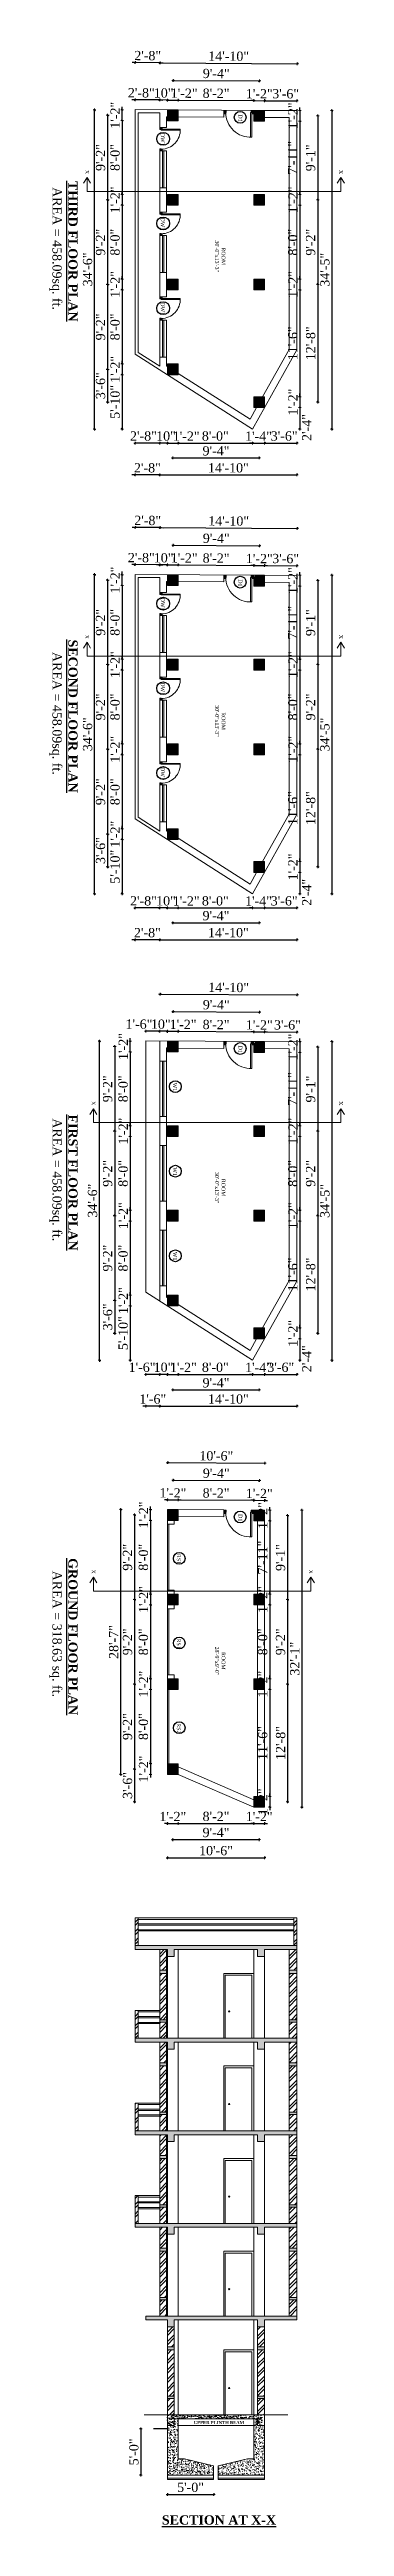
# Model space of a CAD drawing. Header units: inches. Extents: x 4069 to 91030, y -7803 to 12535.
# Drawn here: x 34035 to 34418, y 649 to 3859 of the extents above; entities that cross this region are included whole.
import ezdxf

# ---------------------------------------------------------------- set-up
doc = ezdxf.new("R2010")
doc.units = ezdxf.units.IN
doc.header["$LTSCALE"] = 5
doc.header["$MEASUREMENT"] = 0
for name, color, linetype, lineweight in [('A-WALL', 7, 'Continuous', 9), ('Dimension', 7, 'Continuous', 18), ('dimention', 5, 'Continuous', 9), ('DOOR', 62, 'Continuous', 0)]:
    doc.layers.add(name, color=color, linetype=linetype, lineweight=lineweight)
doc.layers.add('dim line', color=7, linetype='Continuous', lineweight=15, true_color=0xfab2b2)
doc.layers.add('TEXT', color=6, linetype='Continuous')
doc.layers.add('WALL', color=7, linetype='Continuous')
doc.styles.add('ordinary', font='times.ttf')
doc.dimstyles.new('Copy of 96', dxfattribs={"dimtxt": 7, "dimasz": 4, "dimexe": 0.5, "dimexo": 0.5, "dimgap": 3, "dimtad": 1, "dimdec": 1, "dimzin": 11, "dimdsep": 46, "dimlunit": 4, "dimtxsty": 'ordinary', "dimblk": 'OBLIQUE', "dimcen": 0.09, "dimse1": 1, "dimse2": 1, "dimclrt": 6, "dimazin": 0, "dimtfac": 1, "dimtdec": 1, "dimtix": 1, "dimtmove": 2, "dimatfit": 3, "dimldrblk": 'leader', "dimfxl": 0.5, "dimfxlon": 1, "dimtolj": 1, "dimtzin": 0, "dimarcsym": 0})
pattern_1 = [(50, (-545.958, 5339.141), (7.1726018, -0.62752135), [0.75, -8.25]), (355, (-545.958, 5339.141), (-1.3875133, 7.5219213), [0.6, -6.6]), (100.451444, (-545.36, 5339.089), (5.7850885, 6.8943999), [0.6374019, -7.0114211]), (46.1842, (-545.958, 5341.141), (10.6724133, -1.6551928), [1.125, -12.375]), (96.635635, (-545.069, 5341.003), (9.3466195, 9.741186), [0.9561034, -10.5171376]), (351.184164, (-545.958, 5341.141), (9.3466195, 9.741186), [0.9, -9.9]), (21, (-544.958, 5340.641), (5.9690705, -4.0261889), [0.75, -8.25]), (326, (-544.958, 5340.641), (2.4331533, 7.2515005), [0.6, -6.6]), (71.451445, (-544.4605, 5340.3054), (8.4022238, 3.2253115), [0.6374019, -7.0114211]), (37.5, (-545.958, 5339.141), (0.12159855, 3.32893854), [0, -6.52, 0, -6.7, 0, -6.625]), (7.5, (-545.958, 5339.141), (2.63069537, 3.94411712), [0, -3.82, 0, -6.37, 0, -2.525]), (327.5, (-548.188, 5339.141), (5.33822436, -0.22554872), [0, -2.5, 0, -7.8, 0, -10.35]), (317.5, (-549.188, 5339.141), (5.8318617, 1.0010498), [0, -3.25, 0, -5.18, 0, -7.35])]
pattern_2 = [(50, (0, 0), (7.1726018, -0.6275213), [0.75, -8.25]), (355, (0, 0), (-1.3875133, 7.5219213), [0.6, -6.6]), (100.451444, (0.598, -0.052), (5.7850885, 6.8943999), [0.6374019, -7.0114211]), (46.1842, (0, 2), (10.6724133, -1.6551928), [1.125, -12.375]), (96.635635, (0.889, 1.862), (9.3466195, 9.741186), [0.9561034, -10.5171376]), (351.184164, (0, 2), (9.3466195, 9.741186), [0.9, -9.9]), (21, (1, 1.5), (5.9690705, -4.0261889), [0.75, -8.25]), (326, (1, 1.5), (2.4331533, 7.2515005), [0.6, -6.6]), (71.451445, (1.4974, 1.1645), (8.4022238, 3.2253115), [0.6374019, -7.0114211]), (37.5, (0, 0), (0.12159855, 3.32893854), [0, -6.52, 0, -6.7, 0, -6.625]), (7.5, (0, 0), (2.63069537, 3.94411712), [0, -3.82, 0, -6.37, 0, -2.525]), (327.5, (-2.23, 0), (5.33822436, -0.22554872), [0, -2.5, 0, -7.8, 0, -10.35]), (317.5, (-3.23, 0), (5.8318617, 1.0010498), [0, -3.25, 0, -5.18, 0, -7.35])]
pattern_3 = [(315, (32698.64002, 26279.55812), (0.08838834765, 0.08838834765), [])]
pattern_4 = [(315, (32698.64002, 26886.58592), (0.08838834765, 0.08838834765), [])]
pattern_5 = [(315, (32698.64002, 27490.9435), (0.08838834765, 0.08838834765), [])]
pattern_6 = [(315, (32698.64002, 28093.22477), (0.08838834765, 0.08838834765), [])]

msp = doc.modelspace()

# ---------------------------------------------------------------- texts
at = {"layer": 'TEXT', "style": 'ordinary'}
for s, rotation, p in [('D1', 269.51424, (34280.56, 3774.88, -0.17)), ('DW1', 270.00039, (34179.8, 3750.95, -0.17)), ('X', 270, (34081.74, 3702.98, -0.17)), ('X', 270, (34410.95, 3702.98, -0.17)), ('DW1', 270.00039, (34179.8, 3641.33, -0.17)), ('DW1', 270.00039, (34179.8, 3531.52, -0.17)), ('DW1', 270.00039, (34179.8, 3148.67, -0.17)), ('D1', 269.51424, (34280.56, 3172.6, -0.17)), ('X', 270, (34081.74, 3100.7, -0.17)), ('X', 270, (34410.95, 3100.7, -0.17)), ('DW1', 270.00039, (34179.8, 3039.05, -0.17)), ('DW1', 270.00039, (34179.8, 2929.24, -0.17)), ('D1', 269.51424, (34280.56, 2568.24, -0.17)), ('W1', 270.00039, (34195.63, 2520.24, -0.17)), ('X', 270, (34089.95, 2496.34, -0.17)), ('X', 270, (34410.95, 2496.34, -0.17)), ('W1', 270.00039, (34195.63, 2410.62, -0.17)), ('W1', 270.00039, (34195.63, 2301, -0.17)), ('D1', 269.51424, (34280.56, 1961.21, -0.17)), ('RS1', 270.00039, (34200.65, 1909.67, -0.17)), ('X', 270, (34089.95, 1889.32, -0.17)), ('X', 270, (34371.95, 1889.32, -0.17)), ('RS1', 270.00039, (34200.65, 1800.04, -0.17)), ('RS2', 270.00039, (34200.65, 1690.23, -0.17))]:
    msp.add_text(s, height=5, rotation=rotation, dxfattribs=at).set_placement(p)
at = {"layer": 'TEXT', "width": 219.8151, "attachment_point": 8, "style": 'ordinary'}
for s, insert, char_height, rotation in [('AREA = 458.09sq. ft.', (34035.48, 3601.08, 58), 12, 269.99961), ('{\\fTimes New Roman|b1|i0|c0|p18;\\LTHIRD FLOOR PLAN}', (34059.72, 3597.49, 58), 12, 269.99961), ('{\\fTimes New Roman|b1|i0|c0|p18;\\LSECOND FLOOR PLAN}', (34059.72, 2995.21, 58), 12, 269.99961), ('AREA = 458.09sq. ft.', (34035.48, 2998.8, 58), 12, 269.99961), ('AREA = 458.09sq. ft.', (34035.48, 2394.44, 58), 12, 269.99961), ('{\\fTimes New Roman|b1|i0|c0|p18;\\LFIRST FLOOR PLAN}', (34059.72, 2390.85, 58), 12, 269.99961), ('{\\fTimes New Roman|b1|i0|c0|p18;\\LGROUND FLOOR PLAN}', (34059.72, 1802.44, 58), 12, 269.99961), ('AREA = 318.63 sq. ft.', (34035.48, 1806.02, 58), 12, 269.99961), ('{\\fTimes New Roman|b1|i0|c0|p18;UPPER PLINTH BEAM}', (34255.26, 782.02, -0.17), 4, 359.99961), ('{\\fTimes New Roman|b1|i0|c0|p18;\\LSECTION AT X-X}', (34255.26, 651.7, -0.17), 12, 359.99961)]:
    msp.add_mtext(s, dxfattribs=dict(at, insert=insert, char_height=char_height, rotation=rotation))
at = {"layer": 'TEXT', "char_height": 5, "attachment_point": 8, "rotation": 269.99961, "style": 'ordinary'}
for s, insert in [('ROOM\\P30\'-0"x13\'-3"', (34250.14, 3591.15, 58)), ('ROOM\\P30\'-0"x13\'-3"', (34250.14, 2988.87, 58)), ('ROOM\\P30\'-0"x13\'-3"', (34250.14, 2384.28, 58)), ('ROOM\\P28\'-9"x9\'-0"', (34250.14, 1771.1, 58))]:
    msp.add_mtext_dynamic_manual_height_columns(s, width=101.5687, gutter_width=1720.72, heights=[0], dxfattribs=dict(at, insert=insert))

# ---------------------------------------------------------------- blocks, each defined once
blk = doc.blocks.new('oblique')
at = {"color": 0, "lineweight": -2}
blk.add_line((0.25, 0.25), (-0.25, -0.25), dxfattribs=at)
at = {"layer": 'dim line', "lineweight": 9}
for p, q in [((-0.4375, 0), (0.4375, 0)), ((0, 0.4375), (0, -0.4375))]:
    blk.add_line(p, q, dxfattribs=at)
blk = doc.blocks.new('*D1492')
at = {"layer": 'A-WALL', "color": 0, "lineweight": -2, "ltscale": 5, "transparency": 16777216}
blk.add_line((34188.4, 691), (34248.4, 691), dxfattribs=at)
at = {"layer": 'Defpoints', "color": 0, "ltscale": 5, "transparency": 16777216}
for p in [(34188.4, 710.1), (34248.4, 710.1), (34248.4, 691)]:
    blk.add_point(p, dxfattribs=at)
at = {"layer": 'A-WALL', "color": 0, "lineweight": -2, "ltscale": 5, "transparency": 16777216, "xscale": 4, "yscale": 4, "zscale": 4, "rotation": 180}
blk.add_blockref('oblique', (34188.4, 691), dxfattribs=at)
at = {"layer": 'A-WALL', "color": 0, "lineweight": -2, "ltscale": 5, "transparency": 16777216, "xscale": 4, "yscale": 4, "zscale": 4}
blk.add_blockref('oblique', (34248.4, 691), dxfattribs=at)
at = {"layer": 'A-WALL', "color": 6, "ltscale": 5, "transparency": 16777216, "insert": (34218.4, 700.1), "char_height": 12, "attachment_point": 5, "style": 'ordinary'}
blk.add_mtext('\\A1;5\'-0"', dxfattribs=at)
blk = doc.blocks.new('_OBLIQUE')
at = {"color": 0, "linetype": 'ByBlock'}
blk.add_line((-0.5, -0.5), (0.5, 0.5), dxfattribs=at)
blk = doc.blocks.new('leader')
at = {"layer": 'Dimension'}
for p, q in [((-4.42, 0), (4.42, 0)), ((0, -4.33), (0, 4.33))]:
    blk.add_line(p, q, dxfattribs=at)
blk = doc.blocks.new('*D1493')
at = {"layer": 'A-WALL', "color": 0, "lineweight": -2, "ltscale": 5, "transparency": 16777216}
blk.add_line((34154, 776.1), (34154, 716.1), dxfattribs=at)
at = {"layer": 'Defpoints', "color": 0, "ltscale": 5, "transparency": 16777216}
for p in [(34179.4, 776.1), (34154, 716.1), (34188.4, 716.1)]:
    blk.add_point(p, dxfattribs=at)
at = {"layer": 'A-WALL', "color": 0, "lineweight": -2, "ltscale": 5, "transparency": 16777216, "xscale": 4, "yscale": 4, "zscale": 4}
for p, rotation in [((34154, 776.1), 90), ((34154, 716.1), 270)]:
    blk.add_blockref('oblique', p, dxfattribs=dict(at, rotation=rotation))
at = {"layer": 'A-WALL', "color": 6, "ltscale": 5, "transparency": 16777216, "insert": (34144.9, 746.1), "char_height": 12, "attachment_point": 5, "rotation": 90, "style": 'ordinary'}
blk.add_mtext('\\A1;5\'-0"', dxfattribs=at)
blk = doc.blocks.new('A$C27B36B59')
at = {"layer": 'DOOR'}
for p, q in [((0, 4), (0, 0)), ((2.5, 4), (0, 4)), ((0, 0), (3, 0)), ((2.5, 2.5), (2.5, 4)), ((3, 2.5), (2.5, 2.5)), ((3, 0), (3, 2.5))]:
    blk.add_line(p, q, dxfattribs=at)
for centre, radius, start, end in [((-1.4, -0.5), 4.75, 22.1411, 72.838), ((1.3, 2.1), 1.64, 45.138, 144.8948), ((2.2, 0.3), 2.49, 83.3149, 152.658), ((0.1, 0.4), 2.05, 349.4875, 93.6805), ((2, -0.5), 2.01, 58.7447, 166.495), ((-0.1, 0.3), 1.13, 343.542, 86.947), ((2.1, -0.4), 1.17, 38.2816, 160.1519)]:
    blk.add_arc(centre, radius, start, end, dxfattribs=at)
blk = doc.blocks.new('D2')
at = {"layer": 'DOOR'}
for p, q in [((74474, 24047.6), (74474, 24018.1)), ((74474, 24047.6), (74475.5, 24047.6)), ((74475.5, 24047.6), (74475.5, 24018.1))]:
    blk.add_line(p, q, dxfattribs=at)
blk.add_arc((74474, 24047.6), 29.5, 180, 272.9146, dxfattribs=at)
at = {"layer": 'DOOR', "xscale": -1, "rotation": 180}
blk.add_blockref('A$C27B36B59', (74442, 24050.1), dxfattribs=at)
at = {"layer": 'DOOR', "rotation": 180}
blk.add_blockref('A$C27B36B59', (74478, 24050.1), dxfattribs=at)
blk = doc.blocks.new('*D1376')
at = {"layer": 'A-WALL', "color": 0, "lineweight": -2, "ltscale": 50, "transparency": 16777216}
for p, q in [((34166.4, 1967.1), (34166.4, 1971.1)), ((34166.4, 1953.1), (34166.4, 1967.1)), ((34166.4, 1953.1), (34166.4, 1949.1))]:
    blk.add_line(p, q, dxfattribs=at)
at = {"layer": 'Defpoints', "color": 0, "ltscale": 50, "transparency": 16777216}
for p in [(34166.4, 1967.1), (34188.4, 1967.1, -58.2), (34188.4, 1953.1, -58.2)]:
    blk.add_point(p, dxfattribs=at)
at = {"layer": 'A-WALL', "color": 0, "lineweight": -2, "ltscale": 50, "transparency": 16777216, "xscale": 4, "yscale": 4, "zscale": 4}
for p, rotation in [((34166.4, 1967.1), 270), ((34166.4, 1953.1), 90)]:
    blk.add_blockref('oblique', p, dxfattribs=dict(at, rotation=rotation))
at = {"layer": 'A-WALL', "color": 6, "ltscale": 50, "transparency": 16777216, "insert": (34157.4, 1960.1), "char_height": 12, "attachment_point": 5, "rotation": 90, "style": 'ordinary'}
blk.add_mtext('\\A1;1\'-2"', dxfattribs=at)
blk = doc.blocks.new('*D1377')
at = {"layer": 'A-WALL', "color": 0, "lineweight": -2, "ltscale": 5, "transparency": 16777216}
blk.add_line((34166.4, 1953.1), (34166.4, 1857.5), dxfattribs=at)
at = {"layer": 'Defpoints', "color": 0, "ltscale": 5, "transparency": 16777216}
for p in [(34188.4, 1953.1, -58.2), (34166.4, 1857.5), (34188.4, 1857.5, -58.2)]:
    blk.add_point(p, dxfattribs=at)
at = {"layer": 'A-WALL', "color": 0, "lineweight": -2, "ltscale": 5, "transparency": 16777216, "xscale": 4, "yscale": 4, "zscale": 4}
for p, rotation in [((34166.4, 1953.1), 90), ((34166.4, 1857.5), 270)]:
    blk.add_blockref('oblique', p, dxfattribs=dict(at, rotation=rotation))
at = {"layer": 'A-WALL', "color": 6, "ltscale": 5, "transparency": 16777216, "insert": (34157.3, 1905.3), "char_height": 12, "attachment_point": 5, "rotation": 90, "style": 'ordinary'}
blk.add_mtext('\\A1;8\'-0"', dxfattribs=at)
blk = doc.blocks.new('*D1378')
at = {"layer": 'A-WALL', "color": 0, "lineweight": -2, "ltscale": 5, "transparency": 16777216}
for p, q in [((34166.4, 1857.5), (34166.4, 1861.5)), ((34166.4, 1857.5), (34166.4, 1843.5)), ((34166.4, 1843.5), (34166.4, 1839.5))]:
    blk.add_line(p, q, dxfattribs=at)
at = {"layer": 'Defpoints', "color": 0, "ltscale": 5, "transparency": 16777216}
for p in [(34166.4, 1843.5), (34188.4, 1857.5, -58.2), (34188.4, 1843.5, -58.2)]:
    blk.add_point(p, dxfattribs=at)
at = {"layer": 'A-WALL', "color": 0, "lineweight": -2, "ltscale": 5, "transparency": 16777216, "xscale": 4, "yscale": 4, "zscale": 4}
for p, rotation in [((34166.4, 1857.5), 270), ((34166.4, 1843.5), 90)]:
    blk.add_blockref('oblique', p, dxfattribs=dict(at, rotation=rotation))
at = {"layer": 'A-WALL', "color": 6, "ltscale": 5, "transparency": 16777216, "insert": (34157.4, 1850.5), "char_height": 12, "attachment_point": 5, "rotation": 90, "style": 'ordinary'}
blk.add_mtext('\\A1;1\'-2"', dxfattribs=at)
blk = doc.blocks.new('*D1379')
at = {"layer": 'A-WALL', "color": 0, "lineweight": -2, "ltscale": 5, "transparency": 16777216}
blk.add_line((34166.4, 1843.5), (34166.4, 1747.9), dxfattribs=at)
at = {"layer": 'Defpoints', "color": 0, "ltscale": 5, "transparency": 16777216}
for p in [(34188.4, 1843.5, -58.2), (34166.4, 1747.9), (34188.4, 1747.9, -58.2)]:
    blk.add_point(p, dxfattribs=at)
at = {"layer": 'A-WALL', "color": 0, "lineweight": -2, "ltscale": 5, "transparency": 16777216, "xscale": 4, "yscale": 4, "zscale": 4}
for p, rotation in [((34166.4, 1843.5), 90), ((34166.4, 1747.9), 270)]:
    blk.add_blockref('oblique', p, dxfattribs=dict(at, rotation=rotation))
at = {"layer": 'A-WALL', "color": 6, "ltscale": 5, "transparency": 16777216, "insert": (34157.3, 1795.7), "char_height": 12, "attachment_point": 5, "rotation": 90, "style": 'ordinary'}
blk.add_mtext('\\A1;8\'-0"', dxfattribs=at)
blk = doc.blocks.new('*D1380')
at = {"layer": 'A-WALL', "color": 0, "lineweight": -2, "ltscale": 5, "transparency": 16777216}
for p, q in [((34166.4, 1747.9), (34166.4, 1751.9)), ((34166.4, 1747.9), (34166.4, 1733.9)), ((34166.4, 1733.9), (34166.4, 1729.9))]:
    blk.add_line(p, q, dxfattribs=at)
at = {"layer": 'Defpoints', "color": 0, "ltscale": 5, "transparency": 16777216}
for p in [(34166.4, 1733.9), (34188.4, 1747.9, -58.2), (34188.4, 1733.9, -58.2)]:
    blk.add_point(p, dxfattribs=at)
at = {"layer": 'A-WALL', "color": 0, "lineweight": -2, "ltscale": 5, "transparency": 16777216, "xscale": 4, "yscale": 4, "zscale": 4}
for p, rotation in [((34166.4, 1747.9), 270), ((34166.4, 1733.9), 90)]:
    blk.add_blockref('oblique', p, dxfattribs=dict(at, rotation=rotation))
at = {"layer": 'A-WALL', "color": 6, "ltscale": 5, "transparency": 16777216, "insert": (34157.4, 1740.9), "char_height": 12, "attachment_point": 5, "rotation": 90, "style": 'ordinary'}
blk.add_mtext('\\A1;1\'-2"', dxfattribs=at)
blk = doc.blocks.new('*D1381')
at = {"layer": 'A-WALL', "color": 0, "lineweight": -2, "ltscale": 5, "transparency": 16777216}
blk.add_line((34166.4, 1733.9), (34166.4, 1637.9), dxfattribs=at)
at = {"layer": 'Defpoints', "color": 0, "ltscale": 5, "transparency": 16777216}
for p in [(34188.4, 1733.9, -58.2), (34166.4, 1637.9), (34188.4, 1637.9)]:
    blk.add_point(p, dxfattribs=at)
at = {"layer": 'A-WALL', "color": 0, "lineweight": -2, "ltscale": 5, "transparency": 16777216, "xscale": 4, "yscale": 4, "zscale": 4}
for p, rotation in [((34166.4, 1733.9), 90), ((34166.4, 1637.9), 270)]:
    blk.add_blockref('oblique', p, dxfattribs=dict(at, rotation=rotation))
at = {"layer": 'A-WALL', "color": 6, "ltscale": 5, "transparency": 16777216, "insert": (34157.3, 1685.9), "char_height": 12, "attachment_point": 5, "rotation": 90, "style": 'ordinary'}
blk.add_mtext('\\A1;8\'-0"', dxfattribs=at)
blk = doc.blocks.new('*D1382')
at = {"layer": 'A-WALL', "color": 0, "lineweight": -2, "ltscale": 5, "transparency": 16777216}
for p, q in [((34166.4, 1637.9), (34166.4, 1641.9)), ((34166.4, 1637.9), (34166.4, 1623.9)), ((34166.4, 1623.9), (34166.4, 1619.9))]:
    blk.add_line(p, q, dxfattribs=at)
at = {"layer": 'Defpoints', "color": 0, "ltscale": 5, "transparency": 16777216}
for p in [(34188.4, 1637.9), (34166.4, 1623.9), (34188.4, 1623.9, -58.2)]:
    blk.add_point(p, dxfattribs=at)
at = {"layer": 'A-WALL', "color": 0, "lineweight": -2, "ltscale": 5, "transparency": 16777216, "xscale": 4, "yscale": 4, "zscale": 4}
for p, rotation in [((34166.4, 1637.9), 270), ((34166.4, 1623.9), 90)]:
    blk.add_blockref('oblique', p, dxfattribs=dict(at, rotation=rotation))
at = {"layer": 'A-WALL', "color": 6, "ltscale": 5, "transparency": 16777216, "insert": (34157.4, 1630.9), "char_height": 12, "attachment_point": 5, "rotation": 90, "style": 'ordinary'}
blk.add_mtext('\\A1;1\'-2"', dxfattribs=at)
blk = doc.blocks.new('*D1288')
at = {"layer": 'A-WALL', "color": 0, "lineweight": -2, "ltscale": 5, "transparency": 16777216}
blk.add_line((34145.8, 1960.1), (34145.8, 1850.5), dxfattribs=at)
at = {"layer": 'Defpoints', "color": 0, "ltscale": 5, "transparency": 16777216}
for p in [(34195.4, 1960.1, -58.2), (34145.8, 1850.5), (34195.4, 1850.5, -58.2)]:
    blk.add_point(p, dxfattribs=at)
at = {"layer": 'A-WALL', "color": 0, "lineweight": -2, "ltscale": 5, "transparency": 16777216, "xscale": 4, "yscale": 4, "zscale": 4}
for p, rotation in [((34145.8, 1960.1), 90), ((34145.8, 1850.5), 270)]:
    blk.add_blockref('oblique', p, dxfattribs=dict(at, rotation=rotation))
at = {"layer": 'A-WALL', "color": 6, "ltscale": 5, "transparency": 16777216, "insert": (34136.7, 1905.3), "char_height": 12, "attachment_point": 5, "rotation": 90, "style": 'ordinary'}
blk.add_mtext('\\A1;9\'-2"', dxfattribs=at)
blk = doc.blocks.new('*D1383')
at = {"layer": 'A-WALL', "color": 0, "lineweight": -2, "ltscale": 5, "transparency": 16777216}
blk.add_line((34145.8, 1850.5), (34145.8, 1740.9), dxfattribs=at)
at = {"layer": 'Defpoints', "color": 0, "ltscale": 5, "transparency": 16777216}
for p in [(34195.4, 1850.5, -58.2), (34145.8, 1740.9), (34195.4, 1740.9, -58.2)]:
    blk.add_point(p, dxfattribs=at)
at = {"layer": 'A-WALL', "color": 0, "lineweight": -2, "ltscale": 5, "transparency": 16777216, "xscale": 4, "yscale": 4, "zscale": 4}
for p, rotation in [((34145.8, 1850.5), 90), ((34145.8, 1740.9), 270)]:
    blk.add_blockref('oblique', p, dxfattribs=dict(at, rotation=rotation))
at = {"layer": 'A-WALL', "color": 6, "ltscale": 5, "transparency": 16777216, "insert": (34136.7, 1795.7), "char_height": 12, "attachment_point": 5, "rotation": 90, "style": 'ordinary'}
blk.add_mtext('\\A1;9\'-2"', dxfattribs=at)
blk = doc.blocks.new('*D1384')
at = {"layer": 'A-WALL', "color": 0, "lineweight": -2, "ltscale": 5, "transparency": 16777216}
blk.add_line((34145.8, 1740.9), (34145.8, 1630.9), dxfattribs=at)
at = {"layer": 'Defpoints', "color": 0, "ltscale": 5, "transparency": 16777216}
for p in [(34195.4, 1740.9, -58.2), (34145.8, 1630.9), (34195.4, 1630.9, -58.2)]:
    blk.add_point(p, dxfattribs=at)
at = {"layer": 'A-WALL', "color": 0, "lineweight": -2, "ltscale": 5, "transparency": 16777216, "xscale": 4, "yscale": 4, "zscale": 4}
for p, rotation in [((34145.8, 1740.9), 90), ((34145.8, 1630.9), 270)]:
    blk.add_blockref('oblique', p, dxfattribs=dict(at, rotation=rotation))
at = {"layer": 'A-WALL', "color": 6, "ltscale": 5, "transparency": 16777216, "insert": (34136.7, 1685.9), "char_height": 12, "attachment_point": 5, "rotation": 90, "style": 'ordinary'}
blk.add_mtext('\\A1;9\'-2"', dxfattribs=at)
blk = doc.blocks.new('*D1385')
at = {"layer": 'A-WALL', "color": 0, "lineweight": -2, "ltscale": 5, "transparency": 16777216}
blk.add_line((34127.9, 1623.9), (34127.9, 1967.2), dxfattribs=at)
at = {"layer": 'Defpoints', "color": 0, "ltscale": 5, "transparency": 16777216}
for p in [(34127.9, 1967.2), (34188.4, 1967.2, -58.2), (34188.4, 1623.9, -58.2)]:
    blk.add_point(p, dxfattribs=at)
at = {"layer": 'A-WALL', "color": 0, "lineweight": -2, "ltscale": 5, "transparency": 16777216, "xscale": 4, "yscale": 4, "zscale": 4}
for p, rotation in [((34127.9, 1967.2), 90), ((34127.9, 1623.9), 270)]:
    blk.add_blockref('oblique', p, dxfattribs=dict(at, rotation=rotation))
at = {"layer": 'A-WALL', "color": 6, "ltscale": 5, "transparency": 16777216, "insert": (34118.8, 1795.5), "char_height": 12, "attachment_point": 5, "rotation": 90, "style": 'ordinary'}
blk.add_mtext('\\A1;28\'-7"', dxfattribs=at)
blk = doc.blocks.new('*D1386')
at = {"layer": 'A-WALL', "color": 0, "lineweight": -2, "ltscale": 50, "transparency": 16777216}
for p, q in [((34321.1, 1966.4), (34321.1, 1970.4)), ((34321.1, 1966.4), (34321.1, 1952.4)), ((34321.1, 1952.4), (34321.1, 1948.4))]:
    blk.add_line(p, q, dxfattribs=at)
at = {"layer": 'Defpoints', "color": 0, "ltscale": 50, "transparency": 16777216}
for p in [(34314.4, 1966.4, -58.2), (34314.4, 1952.4, -58.2), (34321.1, 1952.4)]:
    blk.add_point(p, dxfattribs=at)
at = {"layer": 'A-WALL', "color": 0, "lineweight": -2, "ltscale": 50, "transparency": 16777216, "xscale": 4, "yscale": 4, "zscale": 4}
for p, rotation in [((34321.1, 1966.4), 270), ((34321.1, 1952.4), 90)]:
    blk.add_blockref('oblique', p, dxfattribs=dict(at, rotation=rotation))
at = {"layer": 'A-WALL', "color": 6, "ltscale": 50, "transparency": 16777216, "insert": (34312.1, 1959.4), "char_height": 12, "attachment_point": 5, "rotation": 90, "style": 'ordinary'}
blk.add_mtext('\\A1;1\'-2"', dxfattribs=at)
blk = doc.blocks.new('*D1387')
at = {"layer": 'A-WALL', "color": 0, "lineweight": -2, "ltscale": 5, "transparency": 16777216}
blk.add_line((34321.1, 1952.4), (34321.1, 1857.5), dxfattribs=at)
at = {"layer": 'Defpoints', "color": 0, "ltscale": 5, "transparency": 16777216}
for p in [(34314.4, 1952.4, -58.2), (34314.4, 1857.5, -58.2), (34321.1, 1857.5)]:
    blk.add_point(p, dxfattribs=at)
at = {"layer": 'A-WALL', "color": 0, "lineweight": -2, "ltscale": 5, "transparency": 16777216, "xscale": 4, "yscale": 4, "zscale": 4}
for p, rotation in [((34321.1, 1952.4), 90), ((34321.1, 1857.5), 270)]:
    blk.add_blockref('oblique', p, dxfattribs=dict(at, rotation=rotation))
at = {"layer": 'A-WALL', "color": 6, "ltscale": 5, "transparency": 16777216, "insert": (34311.9, 1904.9), "char_height": 12, "attachment_point": 5, "rotation": 90, "style": 'ordinary'}
blk.add_mtext('\\A1;7\'-11"', dxfattribs=at)
blk = doc.blocks.new('*D1388')
at = {"layer": 'A-WALL', "color": 0, "lineweight": -2, "ltscale": 5, "transparency": 16777216}
for p, q in [((34321.1, 1857.5), (34321.1, 1861.5)), ((34321.1, 1857.5), (34321.1, 1843.5)), ((34321.1, 1843.5), (34321.1, 1839.5))]:
    blk.add_line(p, q, dxfattribs=at)
at = {"layer": 'Defpoints', "color": 0, "ltscale": 5, "transparency": 16777216}
for p in [(34314.4, 1857.5, -58.2), (34314.4, 1843.5, -58.2), (34321.1, 1843.5)]:
    blk.add_point(p, dxfattribs=at)
at = {"layer": 'A-WALL', "color": 0, "lineweight": -2, "ltscale": 5, "transparency": 16777216, "xscale": 4, "yscale": 4, "zscale": 4}
for p, rotation in [((34321.1, 1857.5), 270), ((34321.1, 1843.5), 90)]:
    blk.add_blockref('oblique', p, dxfattribs=dict(at, rotation=rotation))
at = {"layer": 'A-WALL', "color": 6, "ltscale": 5, "transparency": 16777216, "insert": (34312.1, 1850.5), "char_height": 12, "attachment_point": 5, "rotation": 90, "style": 'ordinary'}
blk.add_mtext('\\A1;1\'-2"', dxfattribs=at)
blk = doc.blocks.new('*D1389')
at = {"layer": 'A-WALL', "color": 0, "lineweight": -2, "ltscale": 5, "transparency": 16777216}
blk.add_line((34321.1, 1843.5), (34321.1, 1747.9), dxfattribs=at)
at = {"layer": 'Defpoints', "color": 0, "ltscale": 5, "transparency": 16777216}
for p in [(34314.4, 1843.5, -58.2), (34314.4, 1747.9, -58.2), (34321.1, 1747.9)]:
    blk.add_point(p, dxfattribs=at)
at = {"layer": 'A-WALL', "color": 0, "lineweight": -2, "ltscale": 5, "transparency": 16777216, "xscale": 4, "yscale": 4, "zscale": 4}
for p, rotation in [((34321.1, 1843.5), 90), ((34321.1, 1747.9), 270)]:
    blk.add_blockref('oblique', p, dxfattribs=dict(at, rotation=rotation))
at = {"layer": 'A-WALL', "color": 6, "ltscale": 5, "transparency": 16777216, "insert": (34312, 1795.7), "char_height": 12, "attachment_point": 5, "rotation": 90, "style": 'ordinary'}
blk.add_mtext('\\A1;8\'-0"', dxfattribs=at)
blk = doc.blocks.new('*D1390')
at = {"layer": 'A-WALL', "color": 0, "lineweight": -2, "ltscale": 5, "transparency": 16777216}
for p, q in [((34321.1, 1747.9), (34321.1, 1751.9)), ((34321.1, 1747.9), (34321.1, 1733.9)), ((34321.1, 1733.9), (34321.1, 1729.9))]:
    blk.add_line(p, q, dxfattribs=at)
at = {"layer": 'Defpoints', "color": 0, "ltscale": 5, "transparency": 16777216}
for p in [(34314.4, 1747.9, -58.2), (34314.4, 1733.9, -58.2), (34321.1, 1733.9)]:
    blk.add_point(p, dxfattribs=at)
at = {"layer": 'A-WALL', "color": 0, "lineweight": -2, "ltscale": 5, "transparency": 16777216, "xscale": 4, "yscale": 4, "zscale": 4}
for p, rotation in [((34321.1, 1747.9), 270), ((34321.1, 1733.9), 90)]:
    blk.add_blockref('oblique', p, dxfattribs=dict(at, rotation=rotation))
at = {"layer": 'A-WALL', "color": 6, "ltscale": 5, "transparency": 16777216, "insert": (34312.1, 1740.9), "char_height": 12, "attachment_point": 5, "rotation": 90, "style": 'ordinary'}
blk.add_mtext('\\A1;1\'-2"', dxfattribs=at)
blk = doc.blocks.new('*D1391')
at = {"layer": 'A-WALL', "color": 0, "lineweight": -2, "ltscale": 5, "transparency": 16777216}
blk.add_line((34321.1, 1733.9), (34321.1, 1595.4), dxfattribs=at)
at = {"layer": 'Defpoints', "color": 0, "ltscale": 5, "transparency": 16777216}
for p in [(34314.4, 1733.9, -58.2), (34314.4, 1595.4, -58.2), (34321.1, 1595.4)]:
    blk.add_point(p, dxfattribs=at)
at = {"layer": 'A-WALL', "color": 0, "lineweight": -2, "ltscale": 5, "transparency": 16777216, "xscale": 4, "yscale": 4, "zscale": 4}
for p, rotation in [((34321.1, 1733.9), 90), ((34321.1, 1595.4), 270)]:
    blk.add_blockref('oblique', p, dxfattribs=dict(at, rotation=rotation))
at = {"layer": 'A-WALL', "color": 6, "ltscale": 5, "transparency": 16777216, "insert": (34312, 1664.6), "char_height": 12, "attachment_point": 5, "rotation": 90, "style": 'ordinary'}
blk.add_mtext('\\A1;11\'-6"', dxfattribs=at)
blk = doc.blocks.new('*D1392')
at = {"layer": 'A-WALL', "color": 0, "lineweight": -2, "ltscale": 5, "transparency": 16777216}
for p, q in [((34321.1, 1595.4), (34321.1, 1599.4)), ((34321.1, 1595.4), (34321.1, 1581.4)), ((34321.1, 1581.4), (34321.1, 1577.4))]:
    blk.add_line(p, q, dxfattribs=at)
at = {"layer": 'Defpoints', "color": 0, "ltscale": 5, "transparency": 16777216}
for p in [(34314.4, 1595.4, -58.2), (34314.4, 1581.4, -58.2), (34321.1, 1581.4)]:
    blk.add_point(p, dxfattribs=at)
at = {"layer": 'A-WALL', "color": 0, "lineweight": -2, "ltscale": 5, "transparency": 16777216, "xscale": 4, "yscale": 4, "zscale": 4}
for p, rotation in [((34321.1, 1595.4), 270), ((34321.1, 1581.4), 90)]:
    blk.add_blockref('oblique', p, dxfattribs=dict(at, rotation=rotation))
at = {"layer": 'A-WALL', "color": 6, "ltscale": 5, "transparency": 16777216, "insert": (34312.1, 1588.4), "char_height": 12, "attachment_point": 5, "rotation": 90, "style": 'ordinary'}
blk.add_mtext('\\A1;1\'-2"', dxfattribs=at)
blk = doc.blocks.new('*D1289')
at = {"layer": 'A-WALL', "color": 0, "lineweight": -2, "ltscale": 5, "transparency": 16777216}
blk.add_line((34344.3, 1959.4), (34344.3, 1850.5), dxfattribs=at)
at = {"layer": 'Defpoints', "color": 0, "ltscale": 5, "transparency": 16777216}
for p in [(34307.4, 1959.4, -58.2), (34307.4, 1850.5, -58.2), (34344.3, 1850.5)]:
    blk.add_point(p, dxfattribs=at)
at = {"layer": 'A-WALL', "color": 0, "lineweight": -2, "ltscale": 5, "transparency": 16777216, "xscale": 4, "yscale": 4, "zscale": 4}
for p, rotation in [((34344.3, 1959.4), 90), ((34344.3, 1850.5), 270)]:
    blk.add_blockref('oblique', p, dxfattribs=dict(at, rotation=rotation))
at = {"layer": 'A-WALL', "color": 6, "ltscale": 5, "transparency": 16777216, "insert": (34335.1, 1904.9), "char_height": 12, "attachment_point": 5, "rotation": 90, "style": 'ordinary'}
blk.add_mtext('\\A1;9\'-1"', dxfattribs=at)
blk = doc.blocks.new('*D1393')
at = {"layer": 'A-WALL', "color": 0, "lineweight": -2, "ltscale": 5, "transparency": 16777216}
blk.add_line((34344.3, 1850.5), (34344.3, 1740.9), dxfattribs=at)
at = {"layer": 'Defpoints', "color": 0, "ltscale": 5, "transparency": 16777216}
for p in [(34307.4, 1850.5, -58.2), (34307.4, 1740.9, -58.2), (34344.3, 1740.9)]:
    blk.add_point(p, dxfattribs=at)
at = {"layer": 'A-WALL', "color": 0, "lineweight": -2, "ltscale": 5, "transparency": 16777216, "xscale": 4, "yscale": 4, "zscale": 4}
for p, rotation in [((34344.3, 1850.5), 90), ((34344.3, 1740.9), 270)]:
    blk.add_blockref('oblique', p, dxfattribs=dict(at, rotation=rotation))
at = {"layer": 'A-WALL', "color": 6, "ltscale": 5, "transparency": 16777216, "insert": (34335.1, 1795.7), "char_height": 12, "attachment_point": 5, "rotation": 90, "style": 'ordinary'}
blk.add_mtext('\\A1;9\'-2"', dxfattribs=at)
blk = doc.blocks.new('*D1394')
at = {"layer": 'A-WALL', "color": 0, "lineweight": -2, "ltscale": 5, "transparency": 16777216}
blk.add_line((34344.3, 1740.9), (34344.3, 1588.4), dxfattribs=at)
at = {"layer": 'Defpoints', "color": 0, "ltscale": 5, "transparency": 16777216}
for p in [(34307.4, 1740.9, -58.2), (34307.4, 1588.4, -58.2), (34344.3, 1588.4)]:
    blk.add_point(p, dxfattribs=at)
at = {"layer": 'A-WALL', "color": 0, "lineweight": -2, "ltscale": 5, "transparency": 16777216, "xscale": 4, "yscale": 4, "zscale": 4}
for p, rotation in [((34344.3, 1740.9), 90), ((34344.3, 1588.4), 270)]:
    blk.add_blockref('oblique', p, dxfattribs=dict(at, rotation=rotation))
at = {"layer": 'A-WALL', "color": 6, "ltscale": 5, "transparency": 16777216, "insert": (34335.2, 1664.6), "char_height": 12, "attachment_point": 5, "rotation": 90, "style": 'ordinary'}
blk.add_mtext('\\A1;12\'-8"', dxfattribs=at)
blk = doc.blocks.new('*D1395')
at = {"layer": 'A-WALL', "color": 0, "lineweight": -2, "ltscale": 5, "transparency": 16777216}
blk.add_line((34362.7, 1966.4), (34362.7, 1581.4), dxfattribs=at)
at = {"layer": 'Defpoints', "color": 0, "ltscale": 5, "transparency": 16777216}
for p in [(34314.4, 1966.4, -58.2), (34314.4, 1581.4, -58.2), (34362.7, 1581.4)]:
    blk.add_point(p, dxfattribs=at)
at = {"layer": 'A-WALL', "color": 0, "lineweight": -2, "ltscale": 5, "transparency": 16777216, "xscale": 4, "yscale": 4, "zscale": 4}
for p, rotation in [((34362.7, 1966.4), 90), ((34362.7, 1581.4), 270)]:
    blk.add_blockref('oblique', p, dxfattribs=dict(at, rotation=rotation))
at = {"layer": 'A-WALL', "color": 6, "ltscale": 5, "transparency": 16777216, "insert": (34353.6, 1773.9), "char_height": 12, "attachment_point": 5, "rotation": 90, "style": 'ordinary'}
blk.add_mtext('\\A1;32\'-1"', dxfattribs=at)
blk = doc.blocks.new('*D1396')
at = {"layer": 'A-WALL', "color": 0, "lineweight": -2, "ltscale": 50, "transparency": 16777216}
for p, q in [((34188.4, 1979.8), (34184.4, 1979.8)), ((34188.4, 1979.8), (34202.4, 1979.7)), ((34202.4, 1979.7), (34206.4, 1979.7))]:
    blk.add_line(p, q, dxfattribs=at)
at = {"layer": 'Defpoints', "color": 0, "ltscale": 50, "transparency": 16777216}
for p in [(34188.4, 1967.2, -58.2), (34202.4, 1979.7), (34202.4, 1967.1, -58.2)]:
    blk.add_point(p, dxfattribs=at)
at = {"layer": 'A-WALL', "color": 0, "lineweight": -2, "ltscale": 50, "transparency": 16777216, "xscale": 4, "yscale": 4, "zscale": 4}
for p, rotation in [((34188.4, 1979.8), 359.6259071472626), ((34202.4, 1979.7), 179.6259071472626)]:
    blk.add_blockref('oblique', p, dxfattribs=dict(at, rotation=rotation))
at = {"layer": 'A-WALL', "color": 6, "ltscale": 50, "transparency": 16777216, "insert": (34195.5, 1988.8), "char_height": 12, "attachment_point": 5, "rotation": 359.6259, "style": 'ordinary'}
blk.add_mtext('\\A1;1\'-2"', dxfattribs=at)
blk = doc.blocks.new('*D1290')
at = {"layer": 'A-WALL', "color": 0, "lineweight": -2, "ltscale": 5, "transparency": 16777216}
blk.add_line((34202.4, 1979.7), (34300.4, 1979.1), dxfattribs=at)
at = {"layer": 'Defpoints', "color": 0, "ltscale": 5, "transparency": 16777216}
for p in [(34202.4, 1967.1, -58.2), (34300.4, 1979.1), (34300.4, 1966.4, -58.2)]:
    blk.add_point(p, dxfattribs=at)
at = {"layer": 'A-WALL', "color": 0, "lineweight": -2, "ltscale": 5, "transparency": 16777216, "xscale": 4, "yscale": 4, "zscale": 4}
for p, rotation in [((34202.4, 1979.7), 179.6259071471166), ((34300.4, 1979.1), 359.6259071471166)]:
    blk.add_blockref('oblique', p, dxfattribs=dict(at, rotation=rotation))
at = {"layer": 'A-WALL', "color": 6, "ltscale": 5, "transparency": 16777216, "insert": (34251.5, 1988.5), "char_height": 12, "attachment_point": 5, "rotation": 359.6259, "style": 'ordinary'}
blk.add_mtext('\\A1;8\'-2"', dxfattribs=at)
blk = doc.blocks.new('*D1397')
at = {"layer": 'A-WALL', "color": 0, "lineweight": -2, "ltscale": 5, "transparency": 16777216}
for p, q in [((34300.4, 1979.1), (34296.4, 1979.1)), ((34300.4, 1979.1), (34314.4, 1979)), ((34314.4, 1979), (34318.4, 1979))]:
    blk.add_line(p, q, dxfattribs=at)
at = {"layer": 'Defpoints', "color": 0, "ltscale": 5, "transparency": 16777216}
for p in [(34300.4, 1966.4, -58.2), (34314.4, 1979), (34314.4, 1966.4, -58.2)]:
    blk.add_point(p, dxfattribs=at)
at = {"layer": 'A-WALL', "color": 0, "lineweight": -2, "ltscale": 5, "transparency": 16777216, "xscale": 4, "yscale": 4, "zscale": 4}
for p, rotation in [((34300.4, 1979.1), 359.6259071471166), ((34314.4, 1979), 179.6259071471166)]:
    blk.add_blockref('oblique', p, dxfattribs=dict(at, rotation=rotation))
at = {"layer": 'A-WALL', "color": 6, "ltscale": 5, "transparency": 16777216, "insert": (34307.5, 1988), "char_height": 12, "attachment_point": 5, "rotation": 359.6259, "style": 'ordinary'}
blk.add_mtext('\\A1;1\'-2"', dxfattribs=at)
blk = doc.blocks.new('*D1291')
at = {"layer": 'A-WALL', "color": 0, "lineweight": -2, "ltscale": 5, "transparency": 16777216}
blk.add_line((34195.7, 2005.4), (34307.7, 2004.6), dxfattribs=at)
at = {"layer": 'Defpoints', "color": 0, "ltscale": 5, "transparency": 16777216}
for p in [(34307.7, 2004.6), (34195.4, 1960.1, -58.2), (34307.4, 1959.4, -58.2)]:
    blk.add_point(p, dxfattribs=at)
at = {"layer": 'A-WALL', "color": 0, "lineweight": -2, "ltscale": 5, "transparency": 16777216, "xscale": 4, "yscale": 4, "zscale": 4}
for p, rotation in [((34195.7, 2005.4), 179.6259071471166), ((34307.7, 2004.6), 359.6259071471166)]:
    blk.add_blockref('oblique', p, dxfattribs=dict(at, rotation=rotation))
at = {"layer": 'A-WALL', "color": 6, "ltscale": 5, "transparency": 16777216, "insert": (34251.7, 2014.1), "char_height": 12, "attachment_point": 5, "rotation": 359.6259, "style": 'ordinary'}
blk.add_mtext('\\A1;9\'-4"', dxfattribs=at)
blk = doc.blocks.new('*D1292')
at = {"layer": 'A-WALL', "color": 0, "lineweight": -2, "ltscale": 5, "transparency": 16777216}
blk.add_line((34188.8, 2028), (34314.8, 2027.2), dxfattribs=at)
at = {"layer": 'Defpoints', "color": 0, "ltscale": 5, "transparency": 16777216}
for p in [(34314.8, 2027.2), (34188.4, 1967.2, -58.2), (34314.4, 1966.4, -58.2)]:
    blk.add_point(p, dxfattribs=at)
at = {"layer": 'A-WALL', "color": 0, "lineweight": -2, "ltscale": 5, "transparency": 16777216, "xscale": 4, "yscale": 4, "zscale": 4}
for p, rotation in [((34188.8, 2028), 179.6259071471166), ((34314.8, 2027.2), 359.6259071471166)]:
    blk.add_blockref('oblique', p, dxfattribs=dict(at, rotation=rotation))
at = {"layer": 'A-WALL', "color": 6, "ltscale": 5, "transparency": 16777216, "insert": (34251.8, 2036.7), "char_height": 12, "attachment_point": 5, "rotation": 359.6259, "style": 'ordinary'}
blk.add_mtext('\\A1;10\'-6"', dxfattribs=at)
blk = doc.blocks.new('*D1305')
at = {"layer": 'A-WALL', "color": 0, "lineweight": -2, "ltscale": 5, "transparency": 16777216}
for p, q in [((34188.4, 1560.4), (34184.4, 1560.4)), ((34188.4, 1560.4), (34202.4, 1560.4)), ((34202.4, 1560.4), (34206.4, 1560.4))]:
    blk.add_line(p, q, dxfattribs=at)
at = {"layer": 'Defpoints', "color": 0, "ltscale": 5, "transparency": 16777216}
for p in [(34188.4, 1623.9, -58.2), (34202.4, 1623.9, -58.2), (34202.4, 1560.4)]:
    blk.add_point(p, dxfattribs=at)
at = {"layer": 'A-WALL', "color": 0, "lineweight": -2, "ltscale": 5, "transparency": 16777216, "xscale": 4, "yscale": 4, "zscale": 4}
blk.add_blockref('oblique', (34188.4, 1560.4), dxfattribs=at)
at = {"layer": 'A-WALL', "color": 0, "lineweight": -2, "ltscale": 5, "transparency": 16777216, "xscale": 4, "yscale": 4, "zscale": 4, "rotation": 180}
blk.add_blockref('oblique', (34202.4, 1560.4), dxfattribs=at)
at = {"layer": 'A-WALL', "color": 6, "ltscale": 5, "transparency": 16777216, "insert": (34195.4, 1569.4), "char_height": 12, "attachment_point": 5, "style": 'ordinary'}
blk.add_mtext('\\A1;1\'-2"', dxfattribs=at)
blk = doc.blocks.new('*D1306')
at = {"layer": 'A-WALL', "color": 0, "lineweight": -2, "ltscale": 5, "transparency": 16777216}
blk.add_line((34202.4, 1560.4), (34300.4, 1560.4), dxfattribs=at)
at = {"layer": 'Defpoints', "color": 0, "ltscale": 5, "transparency": 16777216}
for p in [(34202.4, 1623.9, -58.2), (34300.4, 1581.4, -58.2), (34300.4, 1560.4)]:
    blk.add_point(p, dxfattribs=at)
at = {"layer": 'A-WALL', "color": 0, "lineweight": -2, "ltscale": 5, "transparency": 16777216, "xscale": 4, "yscale": 4, "zscale": 4, "rotation": 180}
blk.add_blockref('oblique', (34202.4, 1560.4), dxfattribs=at)
at = {"layer": 'A-WALL', "color": 0, "lineweight": -2, "ltscale": 5, "transparency": 16777216, "xscale": 4, "yscale": 4, "zscale": 4}
blk.add_blockref('oblique', (34300.4, 1560.4), dxfattribs=at)
at = {"layer": 'A-WALL', "color": 6, "ltscale": 5, "transparency": 16777216, "insert": (34251.4, 1569.5), "char_height": 12, "attachment_point": 5, "style": 'ordinary'}
blk.add_mtext('\\A1;8\'-2"', dxfattribs=at)
blk = doc.blocks.new('*D1307')
at = {"layer": 'A-WALL', "color": 0, "lineweight": -2, "ltscale": 5, "transparency": 16777216}
for p, q in [((34300.4, 1560.4), (34296.4, 1560.4)), ((34300.4, 1560.4), (34314.4, 1560.4)), ((34314.4, 1560.4), (34318.4, 1560.4))]:
    blk.add_line(p, q, dxfattribs=at)
at = {"layer": 'Defpoints', "color": 0, "ltscale": 5, "transparency": 16777216}
for p in [(34300.4, 1581.4, -58.2), (34314.4, 1581.4, -58.2), (34314.4, 1560.4)]:
    blk.add_point(p, dxfattribs=at)
at = {"layer": 'A-WALL', "color": 0, "lineweight": -2, "ltscale": 5, "transparency": 16777216, "xscale": 4, "yscale": 4, "zscale": 4}
blk.add_blockref('oblique', (34300.4, 1560.4), dxfattribs=at)
at = {"layer": 'A-WALL', "color": 0, "lineweight": -2, "ltscale": 5, "transparency": 16777216, "xscale": 4, "yscale": 4, "zscale": 4, "rotation": 180}
blk.add_blockref('oblique', (34314.4, 1560.4), dxfattribs=at)
at = {"layer": 'A-WALL', "color": 6, "ltscale": 5, "transparency": 16777216, "insert": (34307.4, 1569.4), "char_height": 12, "attachment_point": 5, "style": 'ordinary'}
blk.add_mtext('\\A1;1\'-2"', dxfattribs=at)
blk = doc.blocks.new('*D1308')
at = {"layer": 'A-WALL', "color": 0, "lineweight": -2, "ltscale": 5, "transparency": 16777216}
blk.add_line((34195.4, 1539.4), (34307.4, 1539.4), dxfattribs=at)
at = {"layer": 'Defpoints', "color": 0, "ltscale": 5, "transparency": 16777216}
for p in [(34195.4, 1630.9, -58.2), (34307.4, 1588.4, -58.2), (34307.4, 1539.4)]:
    blk.add_point(p, dxfattribs=at)
at = {"layer": 'A-WALL', "color": 0, "lineweight": -2, "ltscale": 5, "transparency": 16777216, "xscale": 4, "yscale": 4, "zscale": 4, "rotation": 180}
blk.add_blockref('oblique', (34195.4, 1539.4), dxfattribs=at)
at = {"layer": 'A-WALL', "color": 0, "lineweight": -2, "ltscale": 5, "transparency": 16777216, "xscale": 4, "yscale": 4, "zscale": 4}
blk.add_blockref('oblique', (34307.4, 1539.4), dxfattribs=at)
at = {"layer": 'A-WALL', "color": 6, "ltscale": 5, "transparency": 16777216, "insert": (34251.4, 1548.6), "char_height": 12, "attachment_point": 5, "style": 'ordinary'}
blk.add_mtext('\\A1;9\'-4"', dxfattribs=at)
blk = doc.blocks.new('*D1309')
at = {"layer": 'A-WALL', "color": 0, "lineweight": -2, "ltscale": 5, "transparency": 16777216}
blk.add_line((34188.4, 1516), (34314.4, 1516), dxfattribs=at)
at = {"layer": 'Defpoints', "color": 0, "ltscale": 5, "transparency": 16777216}
for p in [(34188.4, 1623.9, -63), (34314.4, 1581.4, -58.2), (34314.4, 1516)]:
    blk.add_point(p, dxfattribs=at)
at = {"layer": 'A-WALL', "color": 0, "lineweight": -2, "ltscale": 5, "transparency": 16777216, "xscale": 4, "yscale": 4, "zscale": 4, "rotation": 180}
blk.add_blockref('oblique', (34188.4, 1516), dxfattribs=at)
at = {"layer": 'A-WALL', "color": 0, "lineweight": -2, "ltscale": 5, "transparency": 16777216, "xscale": 4, "yscale": 4, "zscale": 4}
blk.add_blockref('oblique', (34314.4, 1516), dxfattribs=at)
at = {"layer": 'A-WALL', "color": 6, "ltscale": 5, "transparency": 16777216, "insert": (34251.4, 1525.1), "char_height": 12, "attachment_point": 5, "style": 'ordinary'}
blk.add_mtext('\\A1;10\'-6"', dxfattribs=at)
blk = doc.blocks.new('*D1445')
at = {"layer": 'A-WALL', "color": 0, "lineweight": -2, "ltscale": 5, "transparency": 16777216}
blk.add_line((34145.8, 1630.9), (34145.8, 1588.4), dxfattribs=at)
at = {"layer": 'Defpoints', "color": 0, "ltscale": 5, "transparency": 16777216}
for p in [(34195.4, 1630.9, -58.2), (34145.8, 1588.4), (34307.4, 1588.4, -58.2)]:
    blk.add_point(p, dxfattribs=at)
at = {"layer": 'A-WALL', "color": 0, "lineweight": -2, "ltscale": 5, "transparency": 16777216, "xscale": 4, "yscale": 4, "zscale": 4}
for p, rotation in [((34145.8, 1630.9), 90), ((34145.8, 1588.4), 270)]:
    blk.add_blockref('oblique', p, dxfattribs=dict(at, rotation=rotation))
at = {"layer": 'A-WALL', "color": 6, "ltscale": 5, "transparency": 16777216, "insert": (34136.7, 1609.6), "char_height": 12, "attachment_point": 5, "rotation": 90, "style": 'ordinary'}
blk.add_mtext('\\A1;3\'-6"', dxfattribs=at)
blk = doc.blocks.new('*D1398')
at = {"layer": 'A-WALL', "color": 0, "lineweight": -2, "ltscale": 50, "transparency": 16777216}
for p, q in [((34140.1, 2574.1), (34140.1, 2578.1)), ((34140.1, 2560.1), (34140.1, 2574.1)), ((34140.1, 2560.1), (34140.1, 2556.1))]:
    blk.add_line(p, q, dxfattribs=at)
at = {"layer": 'Defpoints', "color": 0, "ltscale": 50, "transparency": 16777216}
for p in [(34140.1, 2574.1), (34188.4, 2574.1, -58.2), (34188.4, 2560.1, -58.2)]:
    blk.add_point(p, dxfattribs=at)
at = {"layer": 'A-WALL', "color": 0, "lineweight": -2, "ltscale": 50, "transparency": 16777216, "xscale": 4, "yscale": 4, "zscale": 4}
for p, rotation in [((34140.1, 2574.1), 270), ((34140.1, 2560.1), 90)]:
    blk.add_blockref('oblique', p, dxfattribs=dict(at, rotation=rotation))
at = {"layer": 'A-WALL', "color": 6, "ltscale": 50, "transparency": 16777216, "insert": (34131.1, 2567.1), "char_height": 12, "attachment_point": 5, "rotation": 90, "style": 'ordinary'}
blk.add_mtext('\\A1;1\'-2"', dxfattribs=at)
blk = doc.blocks.new('*D1399')
at = {"layer": 'A-WALL', "color": 0, "lineweight": -2, "ltscale": 5, "transparency": 16777216}
blk.add_line((34140.1, 2560.1), (34140.1, 2464.5), dxfattribs=at)
at = {"layer": 'Defpoints', "color": 0, "ltscale": 5, "transparency": 16777216}
for p in [(34188.4, 2560.1, -58.2), (34140.1, 2464.5), (34188.4, 2464.5, -58.2)]:
    blk.add_point(p, dxfattribs=at)
at = {"layer": 'A-WALL', "color": 0, "lineweight": -2, "ltscale": 5, "transparency": 16777216, "xscale": 4, "yscale": 4, "zscale": 4}
for p, rotation in [((34140.1, 2560.1), 90), ((34140.1, 2464.5), 270)]:
    blk.add_blockref('oblique', p, dxfattribs=dict(at, rotation=rotation))
at = {"layer": 'A-WALL', "color": 6, "ltscale": 5, "transparency": 16777216, "insert": (34131, 2512.3), "char_height": 12, "attachment_point": 5, "rotation": 90, "style": 'ordinary'}
blk.add_mtext('\\A1;8\'-0"', dxfattribs=at)
blk = doc.blocks.new('*D1400')
at = {"layer": 'A-WALL', "color": 0, "lineweight": -2, "ltscale": 5, "transparency": 16777216}
for p, q in [((34140.1, 2464.5), (34140.1, 2468.5)), ((34140.1, 2464.5), (34140.1, 2450.5)), ((34140.1, 2450.5), (34140.1, 2446.5))]:
    blk.add_line(p, q, dxfattribs=at)
at = {"layer": 'Defpoints', "color": 0, "ltscale": 5, "transparency": 16777216}
for p in [(34140.1, 2450.5), (34188.4, 2464.5, -58.2), (34188.4, 2450.5, -58.2)]:
    blk.add_point(p, dxfattribs=at)
at = {"layer": 'A-WALL', "color": 0, "lineweight": -2, "ltscale": 5, "transparency": 16777216, "xscale": 4, "yscale": 4, "zscale": 4}
for p, rotation in [((34140.1, 2464.5), 270), ((34140.1, 2450.5), 90)]:
    blk.add_blockref('oblique', p, dxfattribs=dict(at, rotation=rotation))
at = {"layer": 'A-WALL', "color": 6, "ltscale": 5, "transparency": 16777216, "insert": (34131.1, 2457.5), "char_height": 12, "attachment_point": 5, "rotation": 90, "style": 'ordinary'}
blk.add_mtext('\\A1;1\'-2"', dxfattribs=at)
blk = doc.blocks.new('*D1401')
at = {"layer": 'A-WALL', "color": 0, "lineweight": -2, "ltscale": 5, "transparency": 16777216}
blk.add_line((34140.1, 2450.5), (34140.1, 2354.9), dxfattribs=at)
at = {"layer": 'Defpoints', "color": 0, "ltscale": 5, "transparency": 16777216}
for p in [(34188.4, 2450.5, -58.2), (34140.1, 2354.9), (34188.4, 2354.9, -58.2)]:
    blk.add_point(p, dxfattribs=at)
at = {"layer": 'A-WALL', "color": 0, "lineweight": -2, "ltscale": 5, "transparency": 16777216, "xscale": 4, "yscale": 4, "zscale": 4}
for p, rotation in [((34140.1, 2450.5), 90), ((34140.1, 2354.9), 270)]:
    blk.add_blockref('oblique', p, dxfattribs=dict(at, rotation=rotation))
at = {"layer": 'A-WALL', "color": 6, "ltscale": 5, "transparency": 16777216, "insert": (34131, 2402.7), "char_height": 12, "attachment_point": 5, "rotation": 90, "style": 'ordinary'}
blk.add_mtext('\\A1;8\'-0"', dxfattribs=at)
blk = doc.blocks.new('*D1402')
at = {"layer": 'A-WALL', "color": 0, "lineweight": -2, "ltscale": 5, "transparency": 16777216}
for p, q in [((34140.1, 2354.9), (34140.1, 2358.9)), ((34140.1, 2354.9), (34140.1, 2340.9)), ((34140.1, 2340.9), (34140.1, 2336.9))]:
    blk.add_line(p, q, dxfattribs=at)
at = {"layer": 'Defpoints', "color": 0, "ltscale": 5, "transparency": 16777216}
for p in [(34188.4, 2354.9, -58.2), (34140.1, 2340.9), (34188.4, 2340.9, -58.2)]:
    blk.add_point(p, dxfattribs=at)
at = {"layer": 'A-WALL', "color": 0, "lineweight": -2, "ltscale": 5, "transparency": 16777216, "xscale": 4, "yscale": 4, "zscale": 4}
for p, rotation in [((34140.1, 2354.9), 270), ((34140.1, 2340.9), 90)]:
    blk.add_blockref('oblique', p, dxfattribs=dict(at, rotation=rotation))
at = {"layer": 'A-WALL', "color": 6, "ltscale": 5, "transparency": 16777216, "insert": (34131.1, 2347.9), "char_height": 12, "attachment_point": 5, "rotation": 90, "style": 'ordinary'}
blk.add_mtext('\\A1;1\'-2"', dxfattribs=at)
blk = doc.blocks.new('*D1403')
at = {"layer": 'A-WALL', "color": 0, "lineweight": -2, "ltscale": 5, "transparency": 16777216}
blk.add_line((34140.1, 2340.9), (34140.1, 2244.9), dxfattribs=at)
at = {"layer": 'Defpoints', "color": 0, "ltscale": 5, "transparency": 16777216}
for p in [(34188.4, 2340.9, -58.2), (34140.1, 2244.9), (34188.4, 2244.9)]:
    blk.add_point(p, dxfattribs=at)
at = {"layer": 'A-WALL', "color": 0, "lineweight": -2, "ltscale": 5, "transparency": 16777216, "xscale": 4, "yscale": 4, "zscale": 4}
for p, rotation in [((34140.1, 2340.9), 90), ((34140.1, 2244.9), 270)]:
    blk.add_blockref('oblique', p, dxfattribs=dict(at, rotation=rotation))
at = {"layer": 'A-WALL', "color": 6, "ltscale": 5, "transparency": 16777216, "insert": (34131, 2292.9), "char_height": 12, "attachment_point": 5, "rotation": 90, "style": 'ordinary'}
blk.add_mtext('\\A1;8\'-0"', dxfattribs=at)
blk = doc.blocks.new('*D1404')
at = {"layer": 'A-WALL', "color": 0, "lineweight": -2, "ltscale": 5, "transparency": 16777216}
for p, q in [((34140.1, 2244.9), (34140.1, 2248.9)), ((34140.1, 2244.9), (34140.1, 2230.9)), ((34140.1, 2230.9), (34140.1, 2226.9))]:
    blk.add_line(p, q, dxfattribs=at)
at = {"layer": 'Defpoints', "color": 0, "ltscale": 5, "transparency": 16777216}
for p in [(34140.1, 2230.9), (34188.4, 2244.9), (34188.4, 2230.9, -58.2)]:
    blk.add_point(p, dxfattribs=at)
at = {"layer": 'A-WALL', "color": 0, "lineweight": -2, "ltscale": 5, "transparency": 16777216, "xscale": 4, "yscale": 4, "zscale": 4}
for p, rotation in [((34140.1, 2244.9), 270), ((34140.1, 2230.9), 90)]:
    blk.add_blockref('oblique', p, dxfattribs=dict(at, rotation=rotation))
at = {"layer": 'A-WALL', "color": 6, "ltscale": 5, "transparency": 16777216, "insert": (34131.1, 2237.9), "char_height": 12, "attachment_point": 5, "rotation": 90, "style": 'ordinary'}
blk.add_mtext('\\A1;1\'-2"', dxfattribs=at)
blk = doc.blocks.new('*D1293')
at = {"layer": 'A-WALL', "color": 0, "lineweight": -2, "ltscale": 5, "transparency": 16777216}
blk.add_line((34120, 2567.1), (34120, 2457.5), dxfattribs=at)
at = {"layer": 'Defpoints', "color": 0, "ltscale": 5, "transparency": 16777216}
for p in [(34195.4, 2567.1, -58.2), (34120, 2457.5), (34195.4, 2457.5, -58.2)]:
    blk.add_point(p, dxfattribs=at)
at = {"layer": 'A-WALL', "color": 0, "lineweight": -2, "ltscale": 5, "transparency": 16777216, "xscale": 4, "yscale": 4, "zscale": 4}
for p, rotation in [((34120, 2567.1), 90), ((34120, 2457.5), 270)]:
    blk.add_blockref('oblique', p, dxfattribs=dict(at, rotation=rotation))
at = {"layer": 'A-WALL', "color": 6, "ltscale": 5, "transparency": 16777216, "insert": (34110.9, 2512.3), "char_height": 12, "attachment_point": 5, "rotation": 90, "style": 'ordinary'}
blk.add_mtext('\\A1;9\'-2"', dxfattribs=at)
blk = doc.blocks.new('*D1405')
at = {"layer": 'A-WALL', "color": 0, "lineweight": -2, "ltscale": 5, "transparency": 16777216}
blk.add_line((34120, 2457.5), (34120, 2347.9), dxfattribs=at)
at = {"layer": 'Defpoints', "color": 0, "ltscale": 5, "transparency": 16777216}
for p in [(34195.4, 2457.5, -58.2), (34120, 2347.9), (34195.4, 2347.9, -58.2)]:
    blk.add_point(p, dxfattribs=at)
at = {"layer": 'A-WALL', "color": 0, "lineweight": -2, "ltscale": 5, "transparency": 16777216, "xscale": 4, "yscale": 4, "zscale": 4}
for p, rotation in [((34120, 2457.5), 90), ((34120, 2347.9), 270)]:
    blk.add_blockref('oblique', p, dxfattribs=dict(at, rotation=rotation))
at = {"layer": 'A-WALL', "color": 6, "ltscale": 5, "transparency": 16777216, "insert": (34110.9, 2402.7), "char_height": 12, "attachment_point": 5, "rotation": 90, "style": 'ordinary'}
blk.add_mtext('\\A1;9\'-2"', dxfattribs=at)
blk = doc.blocks.new('*D1406')
at = {"layer": 'A-WALL', "color": 0, "lineweight": -2, "ltscale": 5, "transparency": 16777216}
blk.add_line((34120, 2347.9), (34120, 2237.9), dxfattribs=at)
at = {"layer": 'Defpoints', "color": 0, "ltscale": 5, "transparency": 16777216}
for p in [(34195.4, 2347.9, -58.2), (34120, 2237.9), (34195.4, 2237.9, -58.2)]:
    blk.add_point(p, dxfattribs=at)
at = {"layer": 'A-WALL', "color": 0, "lineweight": -2, "ltscale": 5, "transparency": 16777216, "xscale": 4, "yscale": 4, "zscale": 4}
for p, rotation in [((34120, 2347.9), 90), ((34120, 2237.9), 270)]:
    blk.add_blockref('oblique', p, dxfattribs=dict(at, rotation=rotation))
at = {"layer": 'A-WALL', "color": 6, "ltscale": 5, "transparency": 16777216, "insert": (34110.9, 2292.9), "char_height": 12, "attachment_point": 5, "rotation": 90, "style": 'ordinary'}
blk.add_mtext('\\A1;9\'-2"', dxfattribs=at)
blk = doc.blocks.new('*D1294')
at = {"layer": 'A-WALL', "color": 0, "lineweight": -2, "ltscale": 5, "transparency": 16777216}
blk.add_line((34100.5, 2160.5), (34100.5, 2574.2), dxfattribs=at)
at = {"layer": 'Defpoints', "color": 0, "ltscale": 5, "transparency": 16777216}
for p in [(34100.5, 2574.2), (34188.4, 2574.2, -58.2), (34298.7, 2160.5, -58)]:
    blk.add_point(p, dxfattribs=at)
at = {"layer": 'A-WALL', "color": 0, "lineweight": -2, "ltscale": 5, "transparency": 16777216, "xscale": 4, "yscale": 4, "zscale": 4}
for p, rotation in [((34100.5, 2574.2), 90), ((34100.5, 2160.5), 270)]:
    blk.add_blockref('oblique', p, dxfattribs=dict(at, rotation=rotation))
at = {"layer": 'A-WALL', "color": 6, "ltscale": 5, "transparency": 16777216, "insert": (34091.3, 2367.4), "char_height": 12, "attachment_point": 5, "rotation": 90, "style": 'ordinary'}
blk.add_mtext('\\A1;34\'-6"', dxfattribs=at)
blk = doc.blocks.new('*D1407')
at = {"layer": 'A-WALL', "color": 0, "lineweight": -2, "ltscale": 50, "transparency": 16777216}
for p, q in [((34360.1, 2573.4), (34360.1, 2577.4)), ((34360.1, 2573.4), (34360.1, 2559.4)), ((34360.1, 2559.4), (34360.1, 2555.4))]:
    blk.add_line(p, q, dxfattribs=at)
at = {"layer": 'Defpoints', "color": 0, "ltscale": 50, "transparency": 16777216}
for p in [(34314.4, 2573.4, -58.2), (34314.4, 2559.4, -58.2), (34360.1, 2559.4)]:
    blk.add_point(p, dxfattribs=at)
at = {"layer": 'A-WALL', "color": 0, "lineweight": -2, "ltscale": 50, "transparency": 16777216, "xscale": 4, "yscale": 4, "zscale": 4}
for p, rotation in [((34360.1, 2573.4), 270), ((34360.1, 2559.4), 90)]:
    blk.add_blockref('oblique', p, dxfattribs=dict(at, rotation=rotation))
at = {"layer": 'A-WALL', "color": 6, "ltscale": 50, "transparency": 16777216, "insert": (34351.1, 2566.4), "char_height": 12, "attachment_point": 5, "rotation": 90, "style": 'ordinary'}
blk.add_mtext('\\A1;1\'-2"', dxfattribs=at)
blk = doc.blocks.new('*D1408')
at = {"layer": 'A-WALL', "color": 0, "lineweight": -2, "ltscale": 5, "transparency": 16777216}
blk.add_line((34360.1, 2559.4), (34360.1, 2464.5), dxfattribs=at)
at = {"layer": 'Defpoints', "color": 0, "ltscale": 5, "transparency": 16777216}
for p in [(34314.4, 2559.4, -58.2), (34314.4, 2464.5, -58.2), (34360.1, 2464.5)]:
    blk.add_point(p, dxfattribs=at)
at = {"layer": 'A-WALL', "color": 0, "lineweight": -2, "ltscale": 5, "transparency": 16777216, "xscale": 4, "yscale": 4, "zscale": 4}
for p, rotation in [((34360.1, 2559.4), 90), ((34360.1, 2464.5), 270)]:
    blk.add_blockref('oblique', p, dxfattribs=dict(at, rotation=rotation))
at = {"layer": 'A-WALL', "color": 6, "ltscale": 5, "transparency": 16777216, "insert": (34350.9, 2512), "char_height": 12, "attachment_point": 5, "rotation": 90, "style": 'ordinary'}
blk.add_mtext('\\A1;7\'-11"', dxfattribs=at)
blk = doc.blocks.new('*D1295')
at = {"layer": 'A-WALL', "color": 0, "lineweight": -2, "ltscale": 5, "transparency": 16777216}
for p, q in [((34360.1, 2464.5), (34360.1, 2468.5)), ((34360.1, 2464.5), (34360.1, 2450.5)), ((34360.1, 2450.5), (34360.1, 2446.5))]:
    blk.add_line(p, q, dxfattribs=at)
at = {"layer": 'Defpoints', "color": 0, "ltscale": 5, "transparency": 16777216}
for p in [(34314.4, 2464.5, -58.2), (34314.4, 2450.5, -58.2), (34360.1, 2450.5)]:
    blk.add_point(p, dxfattribs=at)
at = {"layer": 'A-WALL', "color": 0, "lineweight": -2, "ltscale": 5, "transparency": 16777216, "xscale": 4, "yscale": 4, "zscale": 4}
for p, rotation in [((34360.1, 2464.5), 270), ((34360.1, 2450.5), 90)]:
    blk.add_blockref('oblique', p, dxfattribs=dict(at, rotation=rotation))
at = {"layer": 'A-WALL', "color": 6, "ltscale": 5, "transparency": 16777216, "insert": (34351.1, 2457.5), "char_height": 12, "attachment_point": 5, "rotation": 90, "style": 'ordinary'}
blk.add_mtext('\\A1;1\'-2"', dxfattribs=at)
blk = doc.blocks.new('*D1409')
at = {"layer": 'A-WALL', "color": 0, "lineweight": -2, "ltscale": 5, "transparency": 16777216}
blk.add_line((34360.1, 2450.5), (34360.1, 2354.9), dxfattribs=at)
at = {"layer": 'Defpoints', "color": 0, "ltscale": 5, "transparency": 16777216}
for p in [(34314.4, 2450.5, -58.2), (34314.4, 2354.9, -58.2), (34360.1, 2354.9)]:
    blk.add_point(p, dxfattribs=at)
at = {"layer": 'A-WALL', "color": 0, "lineweight": -2, "ltscale": 5, "transparency": 16777216, "xscale": 4, "yscale": 4, "zscale": 4}
for p, rotation in [((34360.1, 2450.5), 90), ((34360.1, 2354.9), 270)]:
    blk.add_blockref('oblique', p, dxfattribs=dict(at, rotation=rotation))
at = {"layer": 'A-WALL', "color": 6, "ltscale": 5, "transparency": 16777216, "insert": (34351, 2402.7), "char_height": 12, "attachment_point": 5, "rotation": 90, "style": 'ordinary'}
blk.add_mtext('\\A1;8\'-0"', dxfattribs=at)
blk = doc.blocks.new('*D1410')
at = {"layer": 'A-WALL', "color": 0, "lineweight": -2, "ltscale": 5, "transparency": 16777216}
for p, q in [((34360.1, 2354.9), (34360.1, 2358.9)), ((34360.1, 2354.9), (34360.1, 2340.9)), ((34360.1, 2340.9), (34360.1, 2336.9))]:
    blk.add_line(p, q, dxfattribs=at)
at = {"layer": 'Defpoints', "color": 0, "ltscale": 5, "transparency": 16777216}
for p in [(34314.4, 2354.9, -58.2), (34314.4, 2340.9, -58.2), (34360.1, 2340.9)]:
    blk.add_point(p, dxfattribs=at)
at = {"layer": 'A-WALL', "color": 0, "lineweight": -2, "ltscale": 5, "transparency": 16777216, "xscale": 4, "yscale": 4, "zscale": 4}
for p, rotation in [((34360.1, 2354.9), 270), ((34360.1, 2340.9), 90)]:
    blk.add_blockref('oblique', p, dxfattribs=dict(at, rotation=rotation))
at = {"layer": 'A-WALL', "color": 6, "ltscale": 5, "transparency": 16777216, "insert": (34351.1, 2347.9), "char_height": 12, "attachment_point": 5, "rotation": 90, "style": 'ordinary'}
blk.add_mtext('\\A1;1\'-2"', dxfattribs=at)
blk = doc.blocks.new('*D1296')
at = {"layer": 'A-WALL', "color": 0, "lineweight": -2, "ltscale": 5, "transparency": 16777216}
blk.add_line((34360.1, 2340.9), (34360.1, 2202.4), dxfattribs=at)
at = {"layer": 'Defpoints', "color": 0, "ltscale": 5, "transparency": 16777216}
for p in [(34314.4, 2340.9, -58.2), (34314.4, 2202.4, -58.2), (34360.1, 2202.4)]:
    blk.add_point(p, dxfattribs=at)
at = {"layer": 'A-WALL', "color": 0, "lineweight": -2, "ltscale": 5, "transparency": 16777216, "xscale": 4, "yscale": 4, "zscale": 4}
for p, rotation in [((34360.1, 2340.9), 90), ((34360.1, 2202.4), 270)]:
    blk.add_blockref('oblique', p, dxfattribs=dict(at, rotation=rotation))
at = {"layer": 'A-WALL', "color": 6, "ltscale": 5, "transparency": 16777216, "insert": (34351, 2271.7), "char_height": 12, "attachment_point": 5, "rotation": 90, "style": 'ordinary'}
blk.add_mtext('\\A1;11\'-6"', dxfattribs=at)
blk = doc.blocks.new('*D1411')
at = {"layer": 'A-WALL', "color": 0, "lineweight": -2, "ltscale": 5, "transparency": 16777216}
for p, q in [((34360.1, 2202.4), (34360.1, 2206.4)), ((34360.1, 2202.4), (34360.1, 2188.4)), ((34360.1, 2188.4), (34360.1, 2184.4))]:
    blk.add_line(p, q, dxfattribs=at)
at = {"layer": 'Defpoints', "color": 0, "ltscale": 5, "transparency": 16777216}
for p in [(34314.4, 2202.4, -58.2), (34314.4, 2188.4, -58.2), (34360.1, 2188.4)]:
    blk.add_point(p, dxfattribs=at)
at = {"layer": 'A-WALL', "color": 0, "lineweight": -2, "ltscale": 5, "transparency": 16777216, "xscale": 4, "yscale": 4, "zscale": 4}
for p, rotation in [((34360.1, 2202.4), 270), ((34360.1, 2188.4), 90)]:
    blk.add_blockref('oblique', p, dxfattribs=dict(at, rotation=rotation))
at = {"layer": 'A-WALL', "color": 6, "ltscale": 5, "transparency": 16777216, "insert": (34351.1, 2195.4), "char_height": 12, "attachment_point": 5, "rotation": 90, "style": 'ordinary'}
blk.add_mtext('\\A1;1\'-2"', dxfattribs=at)
blk = doc.blocks.new('*D1297')
at = {"layer": 'A-WALL', "color": 0, "lineweight": -2, "ltscale": 5, "transparency": 16777216}
blk.add_line((34383.3, 2566.4), (34383.3, 2457.5), dxfattribs=at)
at = {"layer": 'Defpoints', "color": 0, "ltscale": 5, "transparency": 16777216}
for p in [(34307.4, 2566.4, -58.2), (34307.4, 2457.5, -58.2), (34383.3, 2457.5)]:
    blk.add_point(p, dxfattribs=at)
at = {"layer": 'A-WALL', "color": 0, "lineweight": -2, "ltscale": 5, "transparency": 16777216, "xscale": 4, "yscale": 4, "zscale": 4}
for p, rotation in [((34383.3, 2566.4), 90), ((34383.3, 2457.5), 270)]:
    blk.add_blockref('oblique', p, dxfattribs=dict(at, rotation=rotation))
at = {"layer": 'A-WALL', "color": 6, "ltscale": 5, "transparency": 16777216, "insert": (34374.1, 2512), "char_height": 12, "attachment_point": 5, "rotation": 90, "style": 'ordinary'}
blk.add_mtext('\\A1;9\'-1"', dxfattribs=at)
blk = doc.blocks.new('*D1412')
at = {"layer": 'A-WALL', "color": 0, "lineweight": -2, "ltscale": 5, "transparency": 16777216}
blk.add_line((34383.3, 2457.5), (34383.3, 2347.9), dxfattribs=at)
at = {"layer": 'Defpoints', "color": 0, "ltscale": 5, "transparency": 16777216}
for p in [(34307.4, 2457.5, -58.2), (34307.4, 2347.9, -58.2), (34383.3, 2347.9)]:
    blk.add_point(p, dxfattribs=at)
at = {"layer": 'A-WALL', "color": 0, "lineweight": -2, "ltscale": 5, "transparency": 16777216, "xscale": 4, "yscale": 4, "zscale": 4}
for p, rotation in [((34383.3, 2457.5), 90), ((34383.3, 2347.9), 270)]:
    blk.add_blockref('oblique', p, dxfattribs=dict(at, rotation=rotation))
at = {"layer": 'A-WALL', "color": 6, "ltscale": 5, "transparency": 16777216, "insert": (34374.1, 2402.7), "char_height": 12, "attachment_point": 5, "rotation": 90, "style": 'ordinary'}
blk.add_mtext('\\A1;9\'-2"', dxfattribs=at)
blk = doc.blocks.new('*D1413')
at = {"layer": 'A-WALL', "color": 0, "lineweight": -2, "ltscale": 5, "transparency": 16777216}
blk.add_line((34383.3, 2347.9), (34383.3, 2195.4), dxfattribs=at)
at = {"layer": 'Defpoints', "color": 0, "ltscale": 5, "transparency": 16777216}
for p in [(34307.4, 2347.9, -58.2), (34307.4, 2195.4, -58.2), (34383.3, 2195.4)]:
    blk.add_point(p, dxfattribs=at)
at = {"layer": 'A-WALL', "color": 0, "lineweight": -2, "ltscale": 5, "transparency": 16777216, "xscale": 4, "yscale": 4, "zscale": 4}
for p, rotation in [((34383.3, 2347.9), 90), ((34383.3, 2195.4), 270)]:
    blk.add_blockref('oblique', p, dxfattribs=dict(at, rotation=rotation))
at = {"layer": 'A-WALL', "color": 6, "ltscale": 5, "transparency": 16777216, "insert": (34374.2, 2271.7), "char_height": 12, "attachment_point": 5, "rotation": 90, "style": 'ordinary'}
blk.add_mtext('\\A1;12\'-8"', dxfattribs=at)
blk = doc.blocks.new('*D1298')
at = {"layer": 'A-WALL', "color": 0, "lineweight": -2, "ltscale": 5, "transparency": 16777216}
blk.add_line((34401.7, 2573.4), (34401.7, 2160.5), dxfattribs=at)
at = {"layer": 'Defpoints', "color": 0, "ltscale": 5, "transparency": 16777216}
for p in [(34314.4, 2573.4, -58.2), (34298.7, 2160.5, -58), (34401.7, 2160.5)]:
    blk.add_point(p, dxfattribs=at)
at = {"layer": 'A-WALL', "color": 0, "lineweight": -2, "ltscale": 5, "transparency": 16777216, "xscale": 4, "yscale": 4, "zscale": 4}
for p, rotation in [((34401.7, 2573.4), 90), ((34401.7, 2160.5), 270)]:
    blk.add_blockref('oblique', p, dxfattribs=dict(at, rotation=rotation))
at = {"layer": 'A-WALL', "color": 6, "ltscale": 5, "transparency": 16777216, "insert": (34392.6, 2367), "char_height": 12, "attachment_point": 5, "rotation": 90, "style": 'ordinary'}
blk.add_mtext('\\A1;34\'-5"', dxfattribs=at)
blk = doc.blocks.new('*D1299')
at = {"layer": 'A-WALL', "color": 0, "lineweight": -2, "ltscale": 50, "transparency": 16777216}
blk.add_line((34188.4, 2586.8), (34202.4, 2586.8), dxfattribs=at)
at = {"layer": 'Defpoints', "color": 0, "ltscale": 50, "transparency": 16777216}
for p in [(34188.4, 2574.2, -58.2), (34202.4, 2586.8), (34202.4, 2574.1, -58.2)]:
    blk.add_point(p, dxfattribs=at)
at = {"layer": 'A-WALL', "color": 0, "lineweight": -2, "ltscale": 50, "transparency": 16777216, "xscale": 4, "yscale": 4, "zscale": 4}
for p, rotation in [((34188.4, 2586.8), 179.6259071472626), ((34202.4, 2586.8), 359.6259071472626)]:
    blk.add_blockref('oblique', p, dxfattribs=dict(at, rotation=rotation))
at = {"layer": 'A-WALL', "color": 6, "ltscale": 50, "transparency": 16777216, "insert": (34208.7, 2595.8), "char_height": 12, "attachment_point": 5, "rotation": 359.6259, "style": 'ordinary'}
blk.add_mtext('\\A1;1\'-2"', dxfattribs=at)
blk = doc.blocks.new('*D1300')
at = {"layer": 'A-WALL', "color": 0, "lineweight": -2, "ltscale": 5, "transparency": 16777216}
blk.add_line((34202.4, 2586.8), (34300.4, 2586.1), dxfattribs=at)
at = {"layer": 'Defpoints', "color": 0, "ltscale": 5, "transparency": 16777216}
for p in [(34202.4, 2574.1, -58.2), (34300.4, 2586.1), (34300.4, 2573.4, -58.2)]:
    blk.add_point(p, dxfattribs=at)
at = {"layer": 'A-WALL', "color": 0, "lineweight": -2, "ltscale": 5, "transparency": 16777216, "xscale": 4, "yscale": 4, "zscale": 4}
for p, rotation in [((34202.4, 2586.8), 179.6259071471166), ((34300.4, 2586.1), 359.6259071471166)]:
    blk.add_blockref('oblique', p, dxfattribs=dict(at, rotation=rotation))
at = {"layer": 'A-WALL', "color": 6, "ltscale": 5, "transparency": 16777216, "insert": (34251.5, 2595.5), "char_height": 12, "attachment_point": 5, "rotation": 359.6259, "style": 'ordinary'}
blk.add_mtext('\\A1;8\'-2"', dxfattribs=at)
blk = doc.blocks.new('*D1414')
at = {"layer": 'A-WALL', "color": 0, "lineweight": -2, "ltscale": 5, "transparency": 16777216}
for p, q in [((34300.4, 2586.1), (34296.4, 2586.1)), ((34300.4, 2586.1), (34314.4, 2586)), ((34314.4, 2586), (34318.4, 2586))]:
    blk.add_line(p, q, dxfattribs=at)
at = {"layer": 'Defpoints', "color": 0, "ltscale": 5, "transparency": 16777216}
for p in [(34300.4, 2573.4, -58.2), (34314.4, 2586), (34314.4, 2573.4, -58.2)]:
    blk.add_point(p, dxfattribs=at)
at = {"layer": 'A-WALL', "color": 0, "lineweight": -2, "ltscale": 5, "transparency": 16777216, "xscale": 4, "yscale": 4, "zscale": 4}
for p, rotation in [((34300.4, 2586.1), 359.6259071471166), ((34314.4, 2586), 179.6259071471166)]:
    blk.add_blockref('oblique', p, dxfattribs=dict(at, rotation=rotation))
at = {"layer": 'A-WALL', "color": 6, "ltscale": 5, "transparency": 16777216, "insert": (34307.5, 2595.1), "char_height": 12, "attachment_point": 5, "rotation": 359.6259, "style": 'ordinary'}
blk.add_mtext('\\A1;1\'-2"', dxfattribs=at)
blk = doc.blocks.new('*D1301')
at = {"layer": 'A-WALL', "color": 0, "lineweight": -2, "ltscale": 5, "transparency": 16777216}
blk.add_line((34195.7, 2612.4), (34307.7, 2611.7), dxfattribs=at)
at = {"layer": 'Defpoints', "color": 0, "ltscale": 5, "transparency": 16777216}
for p in [(34307.7, 2611.7), (34195.4, 2567.1, -58.2), (34307.4, 2566.4, -58.2)]:
    blk.add_point(p, dxfattribs=at)
at = {"layer": 'A-WALL', "color": 0, "lineweight": -2, "ltscale": 5, "transparency": 16777216, "xscale": 4, "yscale": 4, "zscale": 4}
for p, rotation in [((34195.7, 2612.4), 179.6259071471166), ((34307.7, 2611.7), 359.6259071471166)]:
    blk.add_blockref('oblique', p, dxfattribs=dict(at, rotation=rotation))
at = {"layer": 'A-WALL', "color": 6, "ltscale": 5, "transparency": 16777216, "insert": (34251.7, 2621.1), "char_height": 12, "attachment_point": 5, "rotation": 359.6259, "style": 'ordinary'}
blk.add_mtext('\\A1;9\'-4"', dxfattribs=at)
blk = doc.blocks.new('*D1302')
at = {"layer": 'A-WALL', "color": 0, "lineweight": -2, "ltscale": 5, "transparency": 16777216}
blk.add_line((34178.8, 2635.1), (34356.8, 2633.9), dxfattribs=at)
at = {"layer": 'Defpoints', "color": 0, "ltscale": 5, "transparency": 16777216}
for p in [(34356.8, 2633.9), (34178.4, 2574.3, -58.2), (34356.4, 2573.1, -58.2)]:
    blk.add_point(p, dxfattribs=at)
at = {"layer": 'A-WALL', "color": 0, "lineweight": -2, "ltscale": 5, "transparency": 16777216, "xscale": 4, "yscale": 4, "zscale": 4}
for p, rotation in [((34178.8, 2635.1), 179.6259071471166), ((34356.8, 2633.9), 359.6259071471166)]:
    blk.add_blockref('oblique', p, dxfattribs=dict(at, rotation=rotation))
at = {"layer": 'A-WALL', "color": 6, "ltscale": 5, "transparency": 16777216, "insert": (34267.8, 2643.6), "char_height": 12, "attachment_point": 5, "rotation": 359.6259, "style": 'ordinary'}
blk.add_mtext('\\A1;14\'-10"', dxfattribs=at)
blk = doc.blocks.new('*D1415')
at = {"layer": 'A-WALL', "color": 0, "lineweight": -2, "ltscale": 5, "transparency": 16777216}
blk.add_line((34360.1, 2188.4), (34360.1, 2160.5), dxfattribs=at)
at = {"layer": 'Defpoints', "color": 0, "ltscale": 5, "transparency": 16777216}
for p in [(34314.4, 2188.4, -58.2), (34298.7, 2160.5, -58), (34360.1, 2160.5)]:
    blk.add_point(p, dxfattribs=at)
at = {"layer": 'A-WALL', "color": 0, "lineweight": -2, "ltscale": 5, "transparency": 16777216, "xscale": 4, "yscale": 4, "zscale": 4}
for p, rotation in [((34360.1, 2188.4), 90), ((34360.1, 2160.5), 270)]:
    blk.add_blockref('oblique', p, dxfattribs=dict(at, rotation=rotation))
at = {"layer": 'A-WALL', "color": 6, "ltscale": 5, "transparency": 16777216, "insert": (34369.1, 2162.6), "char_height": 12, "attachment_point": 5, "rotation": 90, "style": 'ordinary'}
blk.add_mtext('\\A1;2\'-4"', dxfattribs=at)
blk = doc.blocks.new('*D1416')
at = {"layer": 'A-WALL', "color": 0, "lineweight": -2, "ltscale": 5, "transparency": 16777216}
blk.add_line((34140.1, 2230.9), (34140.1, 2160.5), dxfattribs=at)
at = {"layer": 'Defpoints', "color": 0, "ltscale": 5, "transparency": 16777216}
for p in [(34188.4, 2230.9, -58.2), (34140.1, 2160.5), (34298.7, 2160.5, -116.3)]:
    blk.add_point(p, dxfattribs=at)
at = {"layer": 'A-WALL', "color": 0, "lineweight": -2, "ltscale": 5, "transparency": 16777216, "xscale": 4, "yscale": 4, "zscale": 4}
for p, rotation in [((34140.1, 2230.9), 90), ((34140.1, 2160.5), 270)]:
    blk.add_blockref('oblique', p, dxfattribs=dict(at, rotation=rotation))
at = {"layer": 'A-WALL', "color": 6, "ltscale": 5, "transparency": 16777216, "insert": (34131, 2195.7), "char_height": 12, "attachment_point": 5, "rotation": 90, "style": 'ordinary'}
blk.add_mtext('\\A1;5\'-10"', dxfattribs=at)
blk = doc.blocks.new('*D1303')
at = {"layer": 'A-WALL', "color": 0, "lineweight": -2, "ltscale": 5, "transparency": 16777216}
blk.add_line((34188.4, 2142.3), (34202.4, 2142.3), dxfattribs=at)
at = {"layer": 'Defpoints', "color": 0, "ltscale": 5, "transparency": 16777216}
for p in [(34188.4, 2230.9, -58.2), (34202.4, 2230.9, -58.2), (34202.4, 2142.3)]:
    blk.add_point(p, dxfattribs=at)
at = {"layer": 'A-WALL', "color": 0, "lineweight": -2, "ltscale": 5, "transparency": 16777216, "xscale": 4, "yscale": 4, "zscale": 4, "rotation": 180}
blk.add_blockref('oblique', (34188.4, 2142.3), dxfattribs=at)
at = {"layer": 'A-WALL', "color": 0, "lineweight": -2, "ltscale": 5, "transparency": 16777216, "xscale": 4, "yscale": 4, "zscale": 4}
blk.add_blockref('oblique', (34202.4, 2142.3), dxfattribs=at)
at = {"layer": 'A-WALL', "color": 6, "ltscale": 5, "transparency": 16777216, "insert": (34209.1, 2151.3), "char_height": 12, "attachment_point": 5, "style": 'ordinary'}
blk.add_mtext('\\A1;1\'-2"', dxfattribs=at)
blk = doc.blocks.new('*D1304')
at = {"layer": 'A-WALL', "color": 0, "lineweight": -2, "ltscale": 5, "transparency": 16777216}
blk.add_line((34178.4, 2101.2), (34356.4, 2101.2), dxfattribs=at)
at = {"layer": 'Defpoints', "color": 0, "ltscale": 5, "transparency": 16777216}
for p in [(34356.4, 2263.2, -58.2), (34178.4, 2237.3, -58.2), (34356.4, 2101.2)]:
    blk.add_point(p, dxfattribs=at)
at = {"layer": 'A-WALL', "color": 0, "lineweight": -2, "ltscale": 5, "transparency": 16777216, "xscale": 4, "yscale": 4, "zscale": 4, "rotation": 180}
blk.add_blockref('oblique', (34178.4, 2101.2), dxfattribs=at)
at = {"layer": 'A-WALL', "color": 0, "lineweight": -2, "ltscale": 5, "transparency": 16777216, "xscale": 4, "yscale": 4, "zscale": 4}
blk.add_blockref('oblique', (34356.4, 2101.2), dxfattribs=at)
at = {"layer": 'A-WALL', "color": 6, "ltscale": 5, "transparency": 16777216, "insert": (34267.4, 2110.3), "char_height": 12, "attachment_point": 5, "style": 'ordinary'}
blk.add_mtext('\\A1;14\'-10"', dxfattribs=at)
blk = doc.blocks.new('*D1310')
at = {"layer": 'A-WALL', "color": 0, "lineweight": -2, "ltscale": 5, "transparency": 16777216}
blk.add_line((34202.4, 2142.3), (34298.7, 2142.3), dxfattribs=at)
at = {"layer": 'Defpoints', "color": 0, "ltscale": 5, "transparency": 16777216}
for p in [(34202.4, 2230.9, -58.2), (34298.7, 2160.5, -116.3), (34298.7, 2142.3)]:
    blk.add_point(p, dxfattribs=at)
at = {"layer": 'A-WALL', "color": 0, "lineweight": -2, "ltscale": 5, "transparency": 16777216, "xscale": 4, "yscale": 4, "zscale": 4, "rotation": 180}
blk.add_blockref('oblique', (34202.4, 2142.3), dxfattribs=at)
at = {"layer": 'A-WALL', "color": 0, "lineweight": -2, "ltscale": 5, "transparency": 16777216, "xscale": 4, "yscale": 4, "zscale": 4}
blk.add_blockref('oblique', (34298.7, 2142.3), dxfattribs=at)
at = {"layer": 'A-WALL', "color": 6, "ltscale": 5, "transparency": 16777216, "insert": (34250.5, 2151.4), "char_height": 12, "attachment_point": 5, "style": 'ordinary'}
blk.add_mtext('\\A1;8\'-0"', dxfattribs=at)
blk = doc.blocks.new('*D1311')
at = {"layer": 'A-WALL', "color": 0, "lineweight": -2, "ltscale": 5, "transparency": 16777216}
for p, q in [((34298.7, 2142.3), (34294.7, 2142.3)), ((34298.7, 2142.3), (34314.4, 2142.3)), ((34314.4, 2142.3), (34318.4, 2142.3))]:
    blk.add_line(p, q, dxfattribs=at)
at = {"layer": 'Defpoints', "color": 0, "ltscale": 5, "transparency": 16777216}
for p in [(34314.4, 2188.4, -58.2), (34298.7, 2160.5, -116.3), (34314.4, 2142.3)]:
    blk.add_point(p, dxfattribs=at)
at = {"layer": 'A-WALL', "color": 0, "lineweight": -2, "ltscale": 5, "transparency": 16777216, "xscale": 4, "yscale": 4, "zscale": 4}
blk.add_blockref('oblique', (34298.7, 2142.3), dxfattribs=at)
at = {"layer": 'A-WALL', "color": 0, "lineweight": -2, "ltscale": 5, "transparency": 16777216, "xscale": 4, "yscale": 4, "zscale": 4, "rotation": 180}
blk.add_blockref('oblique', (34314.4, 2142.3), dxfattribs=at)
at = {"layer": 'A-WALL', "color": 6, "ltscale": 5, "transparency": 16777216, "insert": (34306.5, 2151.3), "char_height": 12, "attachment_point": 5, "style": 'ordinary'}
blk.add_mtext('\\A1;1\'-4"', dxfattribs=at)
blk = doc.blocks.new('*D1312')
at = {"layer": 'A-WALL', "color": 0, "lineweight": -2, "ltscale": 5, "transparency": 16777216}
blk.add_line((34188.4, 2142.3), (34178.4, 2142.3), dxfattribs=at)
at = {"layer": 'Defpoints', "color": 0, "ltscale": 5, "transparency": 16777216}
for p in [(34178.4, 2237.3, -58), (34188.4, 2230.9, -58.2), (34178.4, 2142.3)]:
    blk.add_point(p, dxfattribs=at)
at = {"layer": 'A-WALL', "color": 0, "lineweight": -2, "ltscale": 5, "transparency": 16777216, "xscale": 4, "yscale": 4, "zscale": 4, "rotation": 180}
blk.add_blockref('oblique', (34178.4, 2142.3), dxfattribs=at)
at = {"layer": 'A-WALL', "color": 0, "lineweight": -2, "ltscale": 5, "transparency": 16777216, "xscale": 4, "yscale": 4, "zscale": 4}
blk.add_blockref('oblique', (34188.4, 2142.3), dxfattribs=at)
at = {"layer": 'A-WALL', "color": 6, "ltscale": 5, "transparency": 16777216, "insert": (34183.3, 2151.4), "char_height": 12, "attachment_point": 5, "style": 'ordinary'}
blk.add_mtext('\\A1;10"', dxfattribs=at)
blk = doc.blocks.new('*D1436')
at = {"layer": 'A-WALL', "color": 0, "lineweight": -2, "ltscale": 5, "transparency": 16777216}
blk.add_line((34314.4, 2586), (34356.4, 2585.7), dxfattribs=at)
at = {"layer": 'Defpoints', "color": 0, "ltscale": 5, "transparency": 16777216}
for p in [(34314.4, 2573.4, -58.2), (34356.4, 2585.7), (34356.4, 2573.1, -58.2)]:
    blk.add_point(p, dxfattribs=at)
at = {"layer": 'A-WALL', "color": 0, "lineweight": -2, "ltscale": 5, "transparency": 16777216, "xscale": 4, "yscale": 4, "zscale": 4}
for p, rotation in [((34314.4, 2586), 179.6259071471166), ((34356.4, 2585.7), 359.6259071471166)]:
    blk.add_blockref('oblique', p, dxfattribs=dict(at, rotation=rotation))
at = {"layer": 'A-WALL', "color": 6, "ltscale": 5, "transparency": 16777216, "insert": (34344, 2595), "char_height": 12, "attachment_point": 5, "rotation": 359.6259, "style": 'ordinary'}
blk.add_mtext('\\A1;3\'-6"', dxfattribs=at)
blk = doc.blocks.new('*D1328')
at = {"layer": 'A-WALL', "color": 0, "lineweight": -2, "ltscale": 5, "transparency": 16777216}
blk.add_line((34188.4, 2586.8), (34178.4, 2586.9), dxfattribs=at)
at = {"layer": 'Defpoints', "color": 0, "ltscale": 5, "transparency": 16777216}
for p in [(34178.4, 2586.9), (34178.4, 2574.3, -58.2), (34188.4, 2574.2, -58.2)]:
    blk.add_point(p, dxfattribs=at)
at = {"layer": 'A-WALL', "color": 0, "lineweight": -2, "ltscale": 5, "transparency": 16777216, "xscale": 4, "yscale": 4, "zscale": 4}
for p, rotation in [((34178.4, 2586.9), 179.6259071471166), ((34188.4, 2586.8), 359.6259071471166)]:
    blk.add_blockref('oblique', p, dxfattribs=dict(at, rotation=rotation))
at = {"layer": 'A-WALL', "color": 6, "ltscale": 5, "transparency": 16777216, "insert": (34179.8, 2596), "char_height": 12, "attachment_point": 5, "rotation": 359.6259, "style": 'ordinary'}
blk.add_mtext('\\A1;10"', dxfattribs=at)
blk = doc.blocks.new('*D1437')
at = {"layer": 'A-WALL', "color": 0, "lineweight": -2, "ltscale": 5, "transparency": 16777216}
blk.add_line((34314.4, 2142.3), (34356.4, 2142.3), dxfattribs=at)
at = {"layer": 'Defpoints', "color": 0, "ltscale": 5, "transparency": 16777216}
for p in [(34356.4, 2263.2, -58), (34314.4, 2188.4, -58.2), (34356.4, 2142.3)]:
    blk.add_point(p, dxfattribs=at)
at = {"layer": 'A-WALL', "color": 0, "lineweight": -2, "ltscale": 5, "transparency": 16777216, "xscale": 4, "yscale": 4, "zscale": 4, "rotation": 180}
blk.add_blockref('oblique', (34314.4, 2142.3), dxfattribs=at)
at = {"layer": 'A-WALL', "color": 0, "lineweight": -2, "ltscale": 5, "transparency": 16777216, "xscale": 4, "yscale": 4, "zscale": 4}
blk.add_blockref('oblique', (34356.4, 2142.3), dxfattribs=at)
at = {"layer": 'A-WALL', "color": 6, "ltscale": 5, "transparency": 16777216, "insert": (34335.4, 2151.4), "char_height": 12, "attachment_point": 5, "style": 'ordinary'}
blk.add_mtext('\\A1;3\'-6"', dxfattribs=at)
blk = doc.blocks.new('*D1438')
at = {"layer": 'A-WALL', "color": 0, "lineweight": -2, "ltscale": 5, "transparency": 16777216}
blk.add_line((34178.4, 2142.3), (34160.4, 2142.3), dxfattribs=at)
at = {"layer": 'Defpoints', "color": 0, "ltscale": 5, "transparency": 16777216}
for p in [(34160.4, 2248.7, -58), (34178.4, 2237.3, -58), (34160.4, 2142.3)]:
    blk.add_point(p, dxfattribs=at)
at = {"layer": 'A-WALL', "color": 0, "lineweight": -2, "ltscale": 5, "transparency": 16777216, "xscale": 4, "yscale": 4, "zscale": 4, "rotation": 180}
blk.add_blockref('oblique', (34160.4, 2142.3), dxfattribs=at)
at = {"layer": 'A-WALL', "color": 0, "lineweight": -2, "ltscale": 5, "transparency": 16777216, "xscale": 4, "yscale": 4, "zscale": 4}
blk.add_blockref('oblique', (34178.4, 2142.3), dxfattribs=at)
at = {"layer": 'A-WALL', "color": 6, "ltscale": 5, "transparency": 16777216, "insert": (34155.5, 2151.4), "char_height": 12, "attachment_point": 5, "style": 'ordinary'}
blk.add_mtext('\\A1;1\'-6"', dxfattribs=at)
blk = doc.blocks.new('*D1440')
at = {"layer": 'A-WALL', "color": 0, "lineweight": -2, "ltscale": 5, "transparency": 16777216}
blk.add_line((34178.4, 2586.9), (34160.4, 2587), dxfattribs=at)
at = {"layer": 'Defpoints', "color": 0, "ltscale": 5, "transparency": 16777216}
for p in [(34160.4, 2587), (34160.4, 2574.4, -58.2), (34178.4, 2574.3, -58.2)]:
    blk.add_point(p, dxfattribs=at)
at = {"layer": 'A-WALL', "color": 0, "lineweight": -2, "ltscale": 5, "transparency": 16777216, "xscale": 4, "yscale": 4, "zscale": 4}
for p, rotation in [((34160.4, 2587), 179.6259071471166), ((34178.4, 2586.9), 359.6259071471166)]:
    blk.add_blockref('oblique', p, dxfattribs=dict(at, rotation=rotation))
at = {"layer": 'A-WALL', "color": 6, "ltscale": 5, "transparency": 16777216, "insert": (34151.5, 2596.1), "char_height": 12, "attachment_point": 5, "rotation": 359.6259, "style": 'ordinary'}
blk.add_mtext('\\A1;1\'-6"', dxfattribs=at)
blk = doc.blocks.new('*D1330')
at = {"layer": 'A-WALL', "color": 0, "lineweight": -2, "ltscale": 5, "transparency": 16777216}
blk.add_line((34195.4, 2122.2), (34307.4, 2122.2), dxfattribs=at)
at = {"layer": 'Defpoints', "color": 0, "ltscale": 5, "transparency": 16777216}
for p in [(34195.4, 2237.9, -58.2), (34307.4, 2195.4, -58.2), (34307.4, 2122.2)]:
    blk.add_point(p, dxfattribs=at)
at = {"layer": 'A-WALL', "color": 0, "lineweight": -2, "ltscale": 5, "transparency": 16777216, "xscale": 4, "yscale": 4, "zscale": 4, "rotation": 180}
blk.add_blockref('oblique', (34195.4, 2122.2), dxfattribs=at)
at = {"layer": 'A-WALL', "color": 0, "lineweight": -2, "ltscale": 5, "transparency": 16777216, "xscale": 4, "yscale": 4, "zscale": 4}
blk.add_blockref('oblique', (34307.4, 2122.2), dxfattribs=at)
at = {"layer": 'A-WALL', "color": 6, "ltscale": 5, "transparency": 16777216, "insert": (34251.4, 2131.3), "char_height": 12, "attachment_point": 5, "style": 'ordinary'}
blk.add_mtext('\\A1;9\'-4"', dxfattribs=at)
blk = doc.blocks.new('*D1333')
at = {"layer": 'A-WALL', "color": 0, "lineweight": -2, "ltscale": 5, "transparency": 16777216}
for p, q in [((34160.4, 2101.2), (34156.4, 2101.2)), ((34178.4, 2101.2), (34160.4, 2101.2)), ((34178.4, 2101.2), (34182.4, 2101.2))]:
    blk.add_line(p, q, dxfattribs=at)
at = {"layer": 'Defpoints', "color": 0, "ltscale": 5, "transparency": 16777216}
for p in [(34160.4, 2248.7, -58), (34178.4, 2237.3, -58.2), (34160.4, 2101.2)]:
    blk.add_point(p, dxfattribs=at)
at = {"layer": 'A-WALL', "color": 0, "lineweight": -2, "ltscale": 5, "transparency": 16777216, "xscale": 4, "yscale": 4, "zscale": 4}
blk.add_blockref('oblique', (34160.4, 2101.2), dxfattribs=at)
at = {"layer": 'A-WALL', "color": 0, "lineweight": -2, "ltscale": 5, "transparency": 16777216, "xscale": 4, "yscale": 4, "zscale": 4, "rotation": 180}
blk.add_blockref('oblique', (34178.4, 2101.2), dxfattribs=at)
at = {"layer": 'A-WALL', "color": 6, "ltscale": 5, "transparency": 16777216, "insert": (34169.4, 2110.3), "char_height": 12, "attachment_point": 5, "style": 'ordinary'}
blk.add_mtext('\\A1;1\'-6"', dxfattribs=at)
blk = doc.blocks.new('*D1443')
at = {"layer": 'A-WALL', "color": 0, "lineweight": -2, "ltscale": 5, "transparency": 16777216}
blk.add_line((34120, 2237.9), (34120, 2195.4), dxfattribs=at)
at = {"layer": 'Defpoints', "color": 0, "ltscale": 5, "transparency": 16777216}
for p in [(34195.4, 2237.9, -58.2), (34120, 2195.4), (34307.4, 2195.4, -58.2)]:
    blk.add_point(p, dxfattribs=at)
at = {"layer": 'A-WALL', "color": 0, "lineweight": -2, "ltscale": 5, "transparency": 16777216, "xscale": 4, "yscale": 4, "zscale": 4}
for p, rotation in [((34120, 2237.9), 90), ((34120, 2195.4), 270)]:
    blk.add_blockref('oblique', p, dxfattribs=dict(at, rotation=rotation))
at = {"layer": 'A-WALL', "color": 6, "ltscale": 5, "transparency": 16777216, "insert": (34110.9, 2216.7), "char_height": 12, "attachment_point": 5, "rotation": 90, "style": 'ordinary'}
blk.add_mtext('\\A1;3\'-6"', dxfattribs=at)
blk = doc.blocks.new('*D1417')
at = {"layer": 'A-WALL', "color": 0, "lineweight": -2, "ltscale": 50, "transparency": 16777216}
for p, q in [((34129.6, 3178.5), (34129.6, 3182.5)), ((34129.6, 3164.5), (34129.6, 3178.5)), ((34129.6, 3164.5), (34129.6, 3160.5))]:
    blk.add_line(p, q, dxfattribs=at)
at = {"layer": 'Defpoints', "color": 0, "ltscale": 50, "transparency": 16777216}
for p in [(34129.6, 3178.5), (34188.4, 3178.5, -58.2), (34188.4, 3164.5, -58.2)]:
    blk.add_point(p, dxfattribs=at)
at = {"layer": 'A-WALL', "color": 0, "lineweight": -2, "ltscale": 50, "transparency": 16777216, "xscale": 4, "yscale": 4, "zscale": 4}
for p, rotation in [((34129.6, 3178.5), 270), ((34129.6, 3164.5), 90)]:
    blk.add_blockref('oblique', p, dxfattribs=dict(at, rotation=rotation))
at = {"layer": 'A-WALL', "color": 6, "ltscale": 50, "transparency": 16777216, "insert": (34120.6, 3171.5), "char_height": 12, "attachment_point": 5, "rotation": 90, "style": 'ordinary'}
blk.add_mtext('\\A1;1\'-2"', dxfattribs=at)
blk = doc.blocks.new('*D1418')
at = {"layer": 'A-WALL', "color": 0, "lineweight": -2, "ltscale": 5, "transparency": 16777216}
blk.add_line((34129.6, 3164.5), (34129.6, 3068.9), dxfattribs=at)
at = {"layer": 'Defpoints', "color": 0, "ltscale": 5, "transparency": 16777216}
for p in [(34188.4, 3164.5, -58.2), (34129.6, 3068.9), (34188.4, 3068.9, -58.2)]:
    blk.add_point(p, dxfattribs=at)
at = {"layer": 'A-WALL', "color": 0, "lineweight": -2, "ltscale": 5, "transparency": 16777216, "xscale": 4, "yscale": 4, "zscale": 4}
for p, rotation in [((34129.6, 3164.5), 90), ((34129.6, 3068.9), 270)]:
    blk.add_blockref('oblique', p, dxfattribs=dict(at, rotation=rotation))
at = {"layer": 'A-WALL', "color": 6, "ltscale": 5, "transparency": 16777216, "insert": (34120.5, 3116.7), "char_height": 12, "attachment_point": 5, "rotation": 90, "style": 'ordinary'}
blk.add_mtext('\\A1;8\'-0"', dxfattribs=at)
blk = doc.blocks.new('*D1419')
at = {"layer": 'A-WALL', "color": 0, "lineweight": -2, "ltscale": 5, "transparency": 16777216}
for p, q in [((34129.6, 3068.9), (34129.6, 3072.9)), ((34129.6, 3068.9), (34129.6, 3054.9)), ((34129.6, 3054.9), (34129.6, 3050.9))]:
    blk.add_line(p, q, dxfattribs=at)
at = {"layer": 'Defpoints', "color": 0, "ltscale": 5, "transparency": 16777216}
for p in [(34129.6, 3054.9), (34188.4, 3068.9, -58.2), (34188.4, 3054.9, -58.2)]:
    blk.add_point(p, dxfattribs=at)
at = {"layer": 'A-WALL', "color": 0, "lineweight": -2, "ltscale": 5, "transparency": 16777216, "xscale": 4, "yscale": 4, "zscale": 4}
for p, rotation in [((34129.6, 3068.9), 270), ((34129.6, 3054.9), 90)]:
    blk.add_blockref('oblique', p, dxfattribs=dict(at, rotation=rotation))
at = {"layer": 'A-WALL', "color": 6, "ltscale": 5, "transparency": 16777216, "insert": (34120.6, 3061.9), "char_height": 12, "attachment_point": 5, "rotation": 90, "style": 'ordinary'}
blk.add_mtext('\\A1;1\'-2"', dxfattribs=at)
blk = doc.blocks.new('*D1420')
at = {"layer": 'A-WALL', "color": 0, "lineweight": -2, "ltscale": 5, "transparency": 16777216}
blk.add_line((34129.6, 3054.9), (34129.6, 2959.2), dxfattribs=at)
at = {"layer": 'Defpoints', "color": 0, "ltscale": 5, "transparency": 16777216}
for p in [(34188.4, 3054.9, -58.2), (34129.6, 2959.2), (34188.4, 2959.2, -58.2)]:
    blk.add_point(p, dxfattribs=at)
at = {"layer": 'A-WALL', "color": 0, "lineweight": -2, "ltscale": 5, "transparency": 16777216, "xscale": 4, "yscale": 4, "zscale": 4}
for p, rotation in [((34129.6, 3054.9), 90), ((34129.6, 2959.2), 270)]:
    blk.add_blockref('oblique', p, dxfattribs=dict(at, rotation=rotation))
at = {"layer": 'A-WALL', "color": 6, "ltscale": 5, "transparency": 16777216, "insert": (34120.5, 3007.1), "char_height": 12, "attachment_point": 5, "rotation": 90, "style": 'ordinary'}
blk.add_mtext('\\A1;8\'-0"', dxfattribs=at)
blk = doc.blocks.new('*D1421')
at = {"layer": 'A-WALL', "color": 0, "lineweight": -2, "ltscale": 5, "transparency": 16777216}
for p, q in [((34129.6, 2959.2), (34129.6, 2963.2)), ((34129.6, 2959.2), (34129.6, 2945.2)), ((34129.6, 2945.2), (34129.6, 2941.2))]:
    blk.add_line(p, q, dxfattribs=at)
at = {"layer": 'Defpoints', "color": 0, "ltscale": 5, "transparency": 16777216}
for p in [(34188.4, 2959.2, -58.2), (34129.6, 2945.2), (34188.4, 2945.2, -58.2)]:
    blk.add_point(p, dxfattribs=at)
at = {"layer": 'A-WALL', "color": 0, "lineweight": -2, "ltscale": 5, "transparency": 16777216, "xscale": 4, "yscale": 4, "zscale": 4}
for p, rotation in [((34129.6, 2959.2), 270), ((34129.6, 2945.2), 90)]:
    blk.add_blockref('oblique', p, dxfattribs=dict(at, rotation=rotation))
at = {"layer": 'A-WALL', "color": 6, "ltscale": 5, "transparency": 16777216, "insert": (34120.6, 2952.2), "char_height": 12, "attachment_point": 5, "rotation": 90, "style": 'ordinary'}
blk.add_mtext('\\A1;1\'-2"', dxfattribs=at)
blk = doc.blocks.new('*D1422')
at = {"layer": 'A-WALL', "color": 0, "lineweight": -2, "ltscale": 5, "transparency": 16777216}
blk.add_line((34129.6, 2945.2), (34129.6, 2849.2), dxfattribs=at)
at = {"layer": 'Defpoints', "color": 0, "ltscale": 5, "transparency": 16777216}
for p in [(34188.4, 2945.2, -58.2), (34129.6, 2849.2), (34188.4, 2849.2)]:
    blk.add_point(p, dxfattribs=at)
at = {"layer": 'A-WALL', "color": 0, "lineweight": -2, "ltscale": 5, "transparency": 16777216, "xscale": 4, "yscale": 4, "zscale": 4}
for p, rotation in [((34129.6, 2945.2), 90), ((34129.6, 2849.2), 270)]:
    blk.add_blockref('oblique', p, dxfattribs=dict(at, rotation=rotation))
at = {"layer": 'A-WALL', "color": 6, "ltscale": 5, "transparency": 16777216, "insert": (34120.5, 2897.2), "char_height": 12, "attachment_point": 5, "rotation": 90, "style": 'ordinary'}
blk.add_mtext('\\A1;8\'-0"', dxfattribs=at)
blk = doc.blocks.new('*D1423')
at = {"layer": 'A-WALL', "color": 0, "lineweight": -2, "ltscale": 5, "transparency": 16777216}
for p, q in [((34129.6, 2849.2), (34129.6, 2853.2)), ((34129.6, 2849.2), (34129.6, 2835.2)), ((34129.6, 2835.2), (34129.6, 2831.2))]:
    blk.add_line(p, q, dxfattribs=at)
at = {"layer": 'Defpoints', "color": 0, "ltscale": 5, "transparency": 16777216}
for p in [(34129.6, 2835.2), (34188.4, 2849.2), (34188.4, 2835.2, -58.2)]:
    blk.add_point(p, dxfattribs=at)
at = {"layer": 'A-WALL', "color": 0, "lineweight": -2, "ltscale": 5, "transparency": 16777216, "xscale": 4, "yscale": 4, "zscale": 4}
for p, rotation in [((34129.6, 2849.2), 270), ((34129.6, 2835.2), 90)]:
    blk.add_blockref('oblique', p, dxfattribs=dict(at, rotation=rotation))
at = {"layer": 'A-WALL', "color": 6, "ltscale": 5, "transparency": 16777216, "insert": (34120.6, 2842.2), "char_height": 12, "attachment_point": 5, "rotation": 90, "style": 'ordinary'}
blk.add_mtext('\\A1;1\'-2"', dxfattribs=at)
blk = doc.blocks.new('*D1313')
at = {"layer": 'A-WALL', "color": 0, "lineweight": -2, "ltscale": 5, "transparency": 16777216}
blk.add_line((34110.9, 3171.5), (34110.9, 3061.9), dxfattribs=at)
at = {"layer": 'Defpoints', "color": 0, "ltscale": 5, "transparency": 16777216}
for p in [(34195.4, 3171.5, -58.2), (34110.9, 3061.9), (34195.4, 3061.9, -58.2)]:
    blk.add_point(p, dxfattribs=at)
at = {"layer": 'A-WALL', "color": 0, "lineweight": -2, "ltscale": 5, "transparency": 16777216, "xscale": 4, "yscale": 4, "zscale": 4}
for p, rotation in [((34110.9, 3171.5), 90), ((34110.9, 3061.9), 270)]:
    blk.add_blockref('oblique', p, dxfattribs=dict(at, rotation=rotation))
at = {"layer": 'A-WALL', "color": 6, "ltscale": 5, "transparency": 16777216, "insert": (34101.7, 3116.7), "char_height": 12, "attachment_point": 5, "rotation": 90, "style": 'ordinary'}
blk.add_mtext('\\A1;9\'-2"', dxfattribs=at)
blk = doc.blocks.new('*D1424')
at = {"layer": 'A-WALL', "color": 0, "lineweight": -2, "ltscale": 5, "transparency": 16777216}
blk.add_line((34110.9, 3061.9), (34110.9, 2952.2), dxfattribs=at)
at = {"layer": 'Defpoints', "color": 0, "ltscale": 5, "transparency": 16777216}
for p in [(34195.4, 3061.9, -58.2), (34110.9, 2952.2), (34195.4, 2952.2, -58.2)]:
    blk.add_point(p, dxfattribs=at)
at = {"layer": 'A-WALL', "color": 0, "lineweight": -2, "ltscale": 5, "transparency": 16777216, "xscale": 4, "yscale": 4, "zscale": 4}
for p, rotation in [((34110.9, 3061.9), 90), ((34110.9, 2952.2), 270)]:
    blk.add_blockref('oblique', p, dxfattribs=dict(at, rotation=rotation))
at = {"layer": 'A-WALL', "color": 6, "ltscale": 5, "transparency": 16777216, "insert": (34101.7, 3007.1), "char_height": 12, "attachment_point": 5, "rotation": 90, "style": 'ordinary'}
blk.add_mtext('\\A1;9\'-2"', dxfattribs=at)
blk = doc.blocks.new('*D1425')
at = {"layer": 'A-WALL', "color": 0, "lineweight": -2, "ltscale": 5, "transparency": 16777216}
blk.add_line((34110.9, 2952.2), (34110.9, 2842.2), dxfattribs=at)
at = {"layer": 'Defpoints', "color": 0, "ltscale": 5, "transparency": 16777216}
for p in [(34195.4, 2952.2, -58.2), (34110.9, 2842.2), (34195.4, 2842.2, -58.2)]:
    blk.add_point(p, dxfattribs=at)
at = {"layer": 'A-WALL', "color": 0, "lineweight": -2, "ltscale": 5, "transparency": 16777216, "xscale": 4, "yscale": 4, "zscale": 4}
for p, rotation in [((34110.9, 2952.2), 90), ((34110.9, 2842.2), 270)]:
    blk.add_blockref('oblique', p, dxfattribs=dict(at, rotation=rotation))
at = {"layer": 'A-WALL', "color": 6, "ltscale": 5, "transparency": 16777216, "insert": (34101.7, 2897.2), "char_height": 12, "attachment_point": 5, "rotation": 90, "style": 'ordinary'}
blk.add_mtext('\\A1;9\'-2"', dxfattribs=at)
blk = doc.blocks.new('*D1314')
at = {"layer": 'A-WALL', "color": 0, "lineweight": -2, "ltscale": 5, "transparency": 16777216}
blk.add_line((34094, 2764.9), (34094, 3178.6), dxfattribs=at)
at = {"layer": 'Defpoints', "color": 0, "ltscale": 5, "transparency": 16777216}
for p in [(34094, 3178.6), (34188.4, 3178.6, -58.2), (34298.7, 2764.9, -58)]:
    blk.add_point(p, dxfattribs=at)
at = {"layer": 'A-WALL', "color": 0, "lineweight": -2, "ltscale": 5, "transparency": 16777216, "xscale": 4, "yscale": 4, "zscale": 4}
for p, rotation in [((34094, 3178.6), 90), ((34094, 2764.9), 270)]:
    blk.add_blockref('oblique', p, dxfattribs=dict(at, rotation=rotation))
at = {"layer": 'A-WALL', "color": 6, "ltscale": 5, "transparency": 16777216, "insert": (34084.9, 2971.7), "char_height": 12, "attachment_point": 5, "rotation": 90, "style": 'ordinary'}
blk.add_mtext('\\A1;34\'-6"', dxfattribs=at)
blk = doc.blocks.new('*D1426')
at = {"layer": 'A-WALL', "color": 0, "lineweight": -2, "ltscale": 50, "transparency": 16777216}
for p, q in [((34360.1, 3177.8), (34360.1, 3181.8)), ((34360.1, 3177.8), (34360.1, 3163.8)), ((34360.1, 3163.8), (34360.1, 3159.8))]:
    blk.add_line(p, q, dxfattribs=at)
at = {"layer": 'Defpoints', "color": 0, "ltscale": 50, "transparency": 16777216}
for p in [(34314.4, 3177.8, -58.2), (34314.4, 3163.8, -58.2), (34360.1, 3163.8)]:
    blk.add_point(p, dxfattribs=at)
at = {"layer": 'A-WALL', "color": 0, "lineweight": -2, "ltscale": 50, "transparency": 16777216, "xscale": 4, "yscale": 4, "zscale": 4}
for p, rotation in [((34360.1, 3177.8), 270), ((34360.1, 3163.8), 90)]:
    blk.add_blockref('oblique', p, dxfattribs=dict(at, rotation=rotation))
at = {"layer": 'A-WALL', "color": 6, "ltscale": 50, "transparency": 16777216, "insert": (34351.1, 3170.8), "char_height": 12, "attachment_point": 5, "rotation": 90, "style": 'ordinary'}
blk.add_mtext('\\A1;1\'-2"', dxfattribs=at)
blk = doc.blocks.new('*D1427')
at = {"layer": 'A-WALL', "color": 0, "lineweight": -2, "ltscale": 5, "transparency": 16777216}
blk.add_line((34360.1, 3163.8), (34360.1, 3068.9), dxfattribs=at)
at = {"layer": 'Defpoints', "color": 0, "ltscale": 5, "transparency": 16777216}
for p in [(34314.4, 3163.8, -58.2), (34314.4, 3068.9, -58.2), (34360.1, 3068.9)]:
    blk.add_point(p, dxfattribs=at)
at = {"layer": 'A-WALL', "color": 0, "lineweight": -2, "ltscale": 5, "transparency": 16777216, "xscale": 4, "yscale": 4, "zscale": 4}
for p, rotation in [((34360.1, 3163.8), 90), ((34360.1, 3068.9), 270)]:
    blk.add_blockref('oblique', p, dxfattribs=dict(at, rotation=rotation))
at = {"layer": 'A-WALL', "color": 6, "ltscale": 5, "transparency": 16777216, "insert": (34350.9, 3116.3), "char_height": 12, "attachment_point": 5, "rotation": 90, "style": 'ordinary'}
blk.add_mtext('\\A1;7\'-11"', dxfattribs=at)
blk = doc.blocks.new('*D1315')
at = {"layer": 'A-WALL', "color": 0, "lineweight": -2, "ltscale": 5, "transparency": 16777216}
for p, q in [((34360.1, 3068.9), (34360.1, 3072.9)), ((34360.1, 3068.9), (34360.1, 3054.9)), ((34360.1, 3054.9), (34360.1, 3050.9))]:
    blk.add_line(p, q, dxfattribs=at)
at = {"layer": 'Defpoints', "color": 0, "ltscale": 5, "transparency": 16777216}
for p in [(34314.4, 3068.9, -58.2), (34314.4, 3054.9, -58.2), (34360.1, 3054.9)]:
    blk.add_point(p, dxfattribs=at)
at = {"layer": 'A-WALL', "color": 0, "lineweight": -2, "ltscale": 5, "transparency": 16777216, "xscale": 4, "yscale": 4, "zscale": 4}
for p, rotation in [((34360.1, 3068.9), 270), ((34360.1, 3054.9), 90)]:
    blk.add_blockref('oblique', p, dxfattribs=dict(at, rotation=rotation))
at = {"layer": 'A-WALL', "color": 6, "ltscale": 5, "transparency": 16777216, "insert": (34351.1, 3061.9), "char_height": 12, "attachment_point": 5, "rotation": 90, "style": 'ordinary'}
blk.add_mtext('\\A1;1\'-2"', dxfattribs=at)
blk = doc.blocks.new('*D1428')
at = {"layer": 'A-WALL', "color": 0, "lineweight": -2, "ltscale": 5, "transparency": 16777216}
blk.add_line((34360.1, 3054.9), (34360.1, 2959.2), dxfattribs=at)
at = {"layer": 'Defpoints', "color": 0, "ltscale": 5, "transparency": 16777216}
for p in [(34314.4, 3054.9, -58.2), (34314.4, 2959.2, -58.2), (34360.1, 2959.2)]:
    blk.add_point(p, dxfattribs=at)
at = {"layer": 'A-WALL', "color": 0, "lineweight": -2, "ltscale": 5, "transparency": 16777216, "xscale": 4, "yscale": 4, "zscale": 4}
for p, rotation in [((34360.1, 3054.9), 90), ((34360.1, 2959.2), 270)]:
    blk.add_blockref('oblique', p, dxfattribs=dict(at, rotation=rotation))
at = {"layer": 'A-WALL', "color": 6, "ltscale": 5, "transparency": 16777216, "insert": (34351, 3007.1), "char_height": 12, "attachment_point": 5, "rotation": 90, "style": 'ordinary'}
blk.add_mtext('\\A1;8\'-0"', dxfattribs=at)
blk = doc.blocks.new('*D1429')
at = {"layer": 'A-WALL', "color": 0, "lineweight": -2, "ltscale": 5, "transparency": 16777216}
for p, q in [((34360.1, 2959.2), (34360.1, 2963.2)), ((34360.1, 2959.2), (34360.1, 2945.2)), ((34360.1, 2945.2), (34360.1, 2941.2))]:
    blk.add_line(p, q, dxfattribs=at)
at = {"layer": 'Defpoints', "color": 0, "ltscale": 5, "transparency": 16777216}
for p in [(34314.4, 2959.2, -58.2), (34314.4, 2945.2, -58.2), (34360.1, 2945.2)]:
    blk.add_point(p, dxfattribs=at)
at = {"layer": 'A-WALL', "color": 0, "lineweight": -2, "ltscale": 5, "transparency": 16777216, "xscale": 4, "yscale": 4, "zscale": 4}
for p, rotation in [((34360.1, 2959.2), 270), ((34360.1, 2945.2), 90)]:
    blk.add_blockref('oblique', p, dxfattribs=dict(at, rotation=rotation))
at = {"layer": 'A-WALL', "color": 6, "ltscale": 5, "transparency": 16777216, "insert": (34351.1, 2952.2), "char_height": 12, "attachment_point": 5, "rotation": 90, "style": 'ordinary'}
blk.add_mtext('\\A1;1\'-2"', dxfattribs=at)
blk = doc.blocks.new('*D1316')
at = {"layer": 'A-WALL', "color": 0, "lineweight": -2, "ltscale": 5, "transparency": 16777216}
blk.add_line((34360.1, 2945.2), (34360.1, 2806.8), dxfattribs=at)
at = {"layer": 'Defpoints', "color": 0, "ltscale": 5, "transparency": 16777216}
for p in [(34314.4, 2945.2, -58.2), (34314.4, 2806.8, -58.2), (34360.1, 2806.8)]:
    blk.add_point(p, dxfattribs=at)
at = {"layer": 'A-WALL', "color": 0, "lineweight": -2, "ltscale": 5, "transparency": 16777216, "xscale": 4, "yscale": 4, "zscale": 4}
for p, rotation in [((34360.1, 2945.2), 90), ((34360.1, 2806.8), 270)]:
    blk.add_blockref('oblique', p, dxfattribs=dict(at, rotation=rotation))
at = {"layer": 'A-WALL', "color": 6, "ltscale": 5, "transparency": 16777216, "insert": (34351, 2876), "char_height": 12, "attachment_point": 5, "rotation": 90, "style": 'ordinary'}
blk.add_mtext('\\A1;11\'-6"', dxfattribs=at)
blk = doc.blocks.new('*D1430')
at = {"layer": 'A-WALL', "color": 0, "lineweight": -2, "ltscale": 5, "transparency": 16777216}
for p, q in [((34360.1, 2806.8), (34360.1, 2810.8)), ((34360.1, 2806.8), (34360.1, 2792.8)), ((34360.1, 2792.8), (34360.1, 2788.8))]:
    blk.add_line(p, q, dxfattribs=at)
at = {"layer": 'Defpoints', "color": 0, "ltscale": 5, "transparency": 16777216}
for p in [(34314.4, 2806.8, -58.2), (34314.4, 2792.8, -58.2), (34360.1, 2792.8)]:
    blk.add_point(p, dxfattribs=at)
at = {"layer": 'A-WALL', "color": 0, "lineweight": -2, "ltscale": 5, "transparency": 16777216, "xscale": 4, "yscale": 4, "zscale": 4}
for p, rotation in [((34360.1, 2806.8), 270), ((34360.1, 2792.8), 90)]:
    blk.add_blockref('oblique', p, dxfattribs=dict(at, rotation=rotation))
at = {"layer": 'A-WALL', "color": 6, "ltscale": 5, "transparency": 16777216, "insert": (34351.1, 2799.8), "char_height": 12, "attachment_point": 5, "rotation": 90, "style": 'ordinary'}
blk.add_mtext('\\A1;1\'-2"', dxfattribs=at)
blk = doc.blocks.new('*D1317')
at = {"layer": 'A-WALL', "color": 0, "lineweight": -2, "ltscale": 5, "transparency": 16777216}
blk.add_line((34383.3, 3170.8), (34383.3, 3061.9), dxfattribs=at)
at = {"layer": 'Defpoints', "color": 0, "ltscale": 5, "transparency": 16777216}
for p in [(34307.4, 3170.8, -58.2), (34307.4, 3061.9, -58.2), (34383.3, 3061.9)]:
    blk.add_point(p, dxfattribs=at)
at = {"layer": 'A-WALL', "color": 0, "lineweight": -2, "ltscale": 5, "transparency": 16777216, "xscale": 4, "yscale": 4, "zscale": 4}
for p, rotation in [((34383.3, 3170.8), 90), ((34383.3, 3061.9), 270)]:
    blk.add_blockref('oblique', p, dxfattribs=dict(at, rotation=rotation))
at = {"layer": 'A-WALL', "color": 6, "ltscale": 5, "transparency": 16777216, "insert": (34374.1, 3116.3), "char_height": 12, "attachment_point": 5, "rotation": 90, "style": 'ordinary'}
blk.add_mtext('\\A1;9\'-1"', dxfattribs=at)
blk = doc.blocks.new('*D1431')
at = {"layer": 'A-WALL', "color": 0, "lineweight": -2, "ltscale": 5, "transparency": 16777216}
blk.add_line((34383.3, 3061.9), (34383.3, 2952.2), dxfattribs=at)
at = {"layer": 'Defpoints', "color": 0, "ltscale": 5, "transparency": 16777216}
for p in [(34307.4, 3061.9, -58.2), (34307.4, 2952.2, -58.2), (34383.3, 2952.2)]:
    blk.add_point(p, dxfattribs=at)
at = {"layer": 'A-WALL', "color": 0, "lineweight": -2, "ltscale": 5, "transparency": 16777216, "xscale": 4, "yscale": 4, "zscale": 4}
for p, rotation in [((34383.3, 3061.9), 90), ((34383.3, 2952.2), 270)]:
    blk.add_blockref('oblique', p, dxfattribs=dict(at, rotation=rotation))
at = {"layer": 'A-WALL', "color": 6, "ltscale": 5, "transparency": 16777216, "insert": (34374.1, 3007.1), "char_height": 12, "attachment_point": 5, "rotation": 90, "style": 'ordinary'}
blk.add_mtext('\\A1;9\'-2"', dxfattribs=at)
blk = doc.blocks.new('*D1432')
at = {"layer": 'A-WALL', "color": 0, "lineweight": -2, "ltscale": 5, "transparency": 16777216}
blk.add_line((34383.3, 2952.2), (34383.3, 2799.8), dxfattribs=at)
at = {"layer": 'Defpoints', "color": 0, "ltscale": 5, "transparency": 16777216}
for p in [(34307.4, 2952.2, -58.2), (34307.4, 2799.8, -58.2), (34383.3, 2799.8)]:
    blk.add_point(p, dxfattribs=at)
at = {"layer": 'A-WALL', "color": 0, "lineweight": -2, "ltscale": 5, "transparency": 16777216, "xscale": 4, "yscale": 4, "zscale": 4}
for p, rotation in [((34383.3, 2952.2), 90), ((34383.3, 2799.8), 270)]:
    blk.add_blockref('oblique', p, dxfattribs=dict(at, rotation=rotation))
at = {"layer": 'A-WALL', "color": 6, "ltscale": 5, "transparency": 16777216, "insert": (34374.2, 2876), "char_height": 12, "attachment_point": 5, "rotation": 90, "style": 'ordinary'}
blk.add_mtext('\\A1;12\'-8"', dxfattribs=at)
blk = doc.blocks.new('*D1318')
at = {"layer": 'A-WALL', "color": 0, "lineweight": -2, "ltscale": 5, "transparency": 16777216}
blk.add_line((34401.7, 3177.8), (34401.7, 2764.9), dxfattribs=at)
at = {"layer": 'Defpoints', "color": 0, "ltscale": 5, "transparency": 16777216}
for p in [(34314.4, 3177.8, -58.2), (34298.7, 2764.9, -58), (34401.7, 2764.9)]:
    blk.add_point(p, dxfattribs=at)
at = {"layer": 'A-WALL', "color": 0, "lineweight": -2, "ltscale": 5, "transparency": 16777216, "xscale": 4, "yscale": 4, "zscale": 4}
for p, rotation in [((34401.7, 3177.8), 90), ((34401.7, 2764.9), 270)]:
    blk.add_blockref('oblique', p, dxfattribs=dict(at, rotation=rotation))
at = {"layer": 'A-WALL', "color": 6, "ltscale": 5, "transparency": 16777216, "insert": (34392.6, 2971.3), "char_height": 12, "attachment_point": 5, "rotation": 90, "style": 'ordinary'}
blk.add_mtext('\\A1;34\'-5"', dxfattribs=at)
blk = doc.blocks.new('*D1319')
at = {"layer": 'A-WALL', "color": 0, "lineweight": -2, "ltscale": 50, "transparency": 16777216}
blk.add_line((34188.4, 3191.2), (34202.4, 3191.1), dxfattribs=at)
at = {"layer": 'Defpoints', "color": 0, "ltscale": 50, "transparency": 16777216}
for p in [(34188.4, 3178.6, -58.2), (34202.4, 3191.1), (34202.4, 3178.5, -58.2)]:
    blk.add_point(p, dxfattribs=at)
at = {"layer": 'A-WALL', "color": 0, "lineweight": -2, "ltscale": 50, "transparency": 16777216, "xscale": 4, "yscale": 4, "zscale": 4}
for p, rotation in [((34188.4, 3191.2), 179.6259071472626), ((34202.4, 3191.1), 359.6259071472626)]:
    blk.add_blockref('oblique', p, dxfattribs=dict(at, rotation=rotation))
at = {"layer": 'A-WALL', "color": 6, "ltscale": 50, "transparency": 16777216, "insert": (34210.1, 3200.2), "char_height": 12, "attachment_point": 5, "rotation": 359.6259, "style": 'ordinary'}
blk.add_mtext('\\A1;1\'-2"', dxfattribs=at)
blk = doc.blocks.new('*D1320')
at = {"layer": 'A-WALL', "color": 0, "lineweight": -2, "ltscale": 5, "transparency": 16777216}
blk.add_line((34202.4, 3191.1), (34300.4, 3190.5), dxfattribs=at)
at = {"layer": 'Defpoints', "color": 0, "ltscale": 5, "transparency": 16777216}
for p in [(34202.4, 3178.5, -58.2), (34300.4, 3190.5), (34300.4, 3177.8, -58.2)]:
    blk.add_point(p, dxfattribs=at)
at = {"layer": 'A-WALL', "color": 0, "lineweight": -2, "ltscale": 5, "transparency": 16777216, "xscale": 4, "yscale": 4, "zscale": 4}
for p, rotation in [((34202.4, 3191.1), 179.6259071471166), ((34300.4, 3190.5), 359.6259071471166)]:
    blk.add_blockref('oblique', p, dxfattribs=dict(at, rotation=rotation))
at = {"layer": 'A-WALL', "color": 6, "ltscale": 5, "transparency": 16777216, "insert": (34251.5, 3199.9), "char_height": 12, "attachment_point": 5, "rotation": 359.6259, "style": 'ordinary'}
blk.add_mtext('\\A1;8\'-2"', dxfattribs=at)
blk = doc.blocks.new('*D1433')
at = {"layer": 'A-WALL', "color": 0, "lineweight": -2, "ltscale": 5, "transparency": 16777216}
for p, q in [((34300.4, 3190.5), (34296.4, 3190.5)), ((34300.4, 3190.5), (34314.4, 3190.4)), ((34314.4, 3190.4), (34318.4, 3190.4))]:
    blk.add_line(p, q, dxfattribs=at)
at = {"layer": 'Defpoints', "color": 0, "ltscale": 5, "transparency": 16777216}
for p in [(34300.4, 3177.8, -58.2), (34314.4, 3190.4), (34314.4, 3177.8, -58.2)]:
    blk.add_point(p, dxfattribs=at)
at = {"layer": 'A-WALL', "color": 0, "lineweight": -2, "ltscale": 5, "transparency": 16777216, "xscale": 4, "yscale": 4, "zscale": 4}
for p, rotation in [((34300.4, 3190.5), 359.6259071471166), ((34314.4, 3190.4), 179.6259071471166)]:
    blk.add_blockref('oblique', p, dxfattribs=dict(at, rotation=rotation))
at = {"layer": 'A-WALL', "color": 6, "ltscale": 5, "transparency": 16777216, "insert": (34307.5, 3199.4), "char_height": 12, "attachment_point": 5, "rotation": 359.6259, "style": 'ordinary'}
blk.add_mtext('\\A1;1\'-2"', dxfattribs=at)
blk = doc.blocks.new('*D1321')
at = {"layer": 'A-WALL', "color": 0, "lineweight": -2, "ltscale": 5, "transparency": 16777216}
blk.add_line((34195.7, 3216.7), (34307.7, 3216), dxfattribs=at)
at = {"layer": 'Defpoints', "color": 0, "ltscale": 5, "transparency": 16777216}
for p in [(34307.7, 3216), (34195.4, 3171.5, -58.2), (34307.4, 3170.8, -58.2)]:
    blk.add_point(p, dxfattribs=at)
at = {"layer": 'A-WALL', "color": 0, "lineweight": -2, "ltscale": 5, "transparency": 16777216, "xscale": 4, "yscale": 4, "zscale": 4}
for p, rotation in [((34195.7, 3216.7), 179.6259071471166), ((34307.7, 3216), 359.6259071471166)]:
    blk.add_blockref('oblique', p, dxfattribs=dict(at, rotation=rotation))
at = {"layer": 'A-WALL', "color": 6, "ltscale": 5, "transparency": 16777216, "insert": (34251.7, 3225.5), "char_height": 12, "attachment_point": 5, "rotation": 359.6259, "style": 'ordinary'}
blk.add_mtext('\\A1;9\'-4"', dxfattribs=at)
blk = doc.blocks.new('*D1322')
at = {"layer": 'A-WALL', "color": 0, "lineweight": -2, "ltscale": 5, "transparency": 16777216}
blk.add_line((34178.8, 3239.5), (34356.8, 3238.3), dxfattribs=at)
at = {"layer": 'Defpoints', "color": 0, "ltscale": 5, "transparency": 16777216}
for p in [(34356.8, 3238.3), (34178.4, 3178.6, -58.2), (34356.4, 3177.5, -58.2)]:
    blk.add_point(p, dxfattribs=at)
at = {"layer": 'A-WALL', "color": 0, "lineweight": -2, "ltscale": 5, "transparency": 16777216, "xscale": 4, "yscale": 4, "zscale": 4}
for p, rotation in [((34178.8, 3239.5), 179.6259071471166), ((34356.8, 3238.3), 359.6259071471166)]:
    blk.add_blockref('oblique', p, dxfattribs=dict(at, rotation=rotation))
at = {"layer": 'A-WALL', "color": 6, "ltscale": 5, "transparency": 16777216, "insert": (34267.8, 3248), "char_height": 12, "attachment_point": 5, "rotation": 359.6259, "style": 'ordinary'}
blk.add_mtext('\\A1;14\'-10"', dxfattribs=at)
blk = doc.blocks.new('*D1434')
at = {"layer": 'A-WALL', "color": 0, "lineweight": -2, "ltscale": 5, "transparency": 16777216}
blk.add_line((34360.1, 2792.8), (34360.1, 2764.9), dxfattribs=at)
at = {"layer": 'Defpoints', "color": 0, "ltscale": 5, "transparency": 16777216}
for p in [(34314.4, 2792.8, -58.2), (34298.7, 2764.9, -58), (34360.1, 2764.9)]:
    blk.add_point(p, dxfattribs=at)
at = {"layer": 'A-WALL', "color": 0, "lineweight": -2, "ltscale": 5, "transparency": 16777216, "xscale": 4, "yscale": 4, "zscale": 4}
for p, rotation in [((34360.1, 2792.8), 90), ((34360.1, 2764.9), 270)]:
    blk.add_blockref('oblique', p, dxfattribs=dict(at, rotation=rotation))
at = {"layer": 'A-WALL', "color": 6, "ltscale": 5, "transparency": 16777216, "insert": (34369.1, 2766.9), "char_height": 12, "attachment_point": 5, "rotation": 90, "style": 'ordinary'}
blk.add_mtext('\\A1;2\'-4"', dxfattribs=at)
blk = doc.blocks.new('*D1435')
at = {"layer": 'A-WALL', "color": 0, "lineweight": -2, "ltscale": 5, "transparency": 16777216}
blk.add_line((34129.6, 2835.2), (34129.6, 2764.9), dxfattribs=at)
at = {"layer": 'Defpoints', "color": 0, "ltscale": 5, "transparency": 16777216}
for p in [(34188.4, 2835.2, -58.2), (34129.6, 2764.9), (34298.7, 2764.9, -116.3)]:
    blk.add_point(p, dxfattribs=at)
at = {"layer": 'A-WALL', "color": 0, "lineweight": -2, "ltscale": 5, "transparency": 16777216, "xscale": 4, "yscale": 4, "zscale": 4}
for p, rotation in [((34129.6, 2835.2), 90), ((34129.6, 2764.9), 270)]:
    blk.add_blockref('oblique', p, dxfattribs=dict(at, rotation=rotation))
at = {"layer": 'A-WALL', "color": 6, "ltscale": 5, "transparency": 16777216, "insert": (34120.5, 2800.1), "char_height": 12, "attachment_point": 5, "rotation": 90, "style": 'ordinary'}
blk.add_mtext('\\A1;5\'-10"', dxfattribs=at)
blk = doc.blocks.new('*D1323')
at = {"layer": 'A-WALL', "color": 0, "lineweight": -2, "ltscale": 5, "transparency": 16777216}
blk.add_line((34188.4, 2746.7), (34202.4, 2746.7), dxfattribs=at)
at = {"layer": 'Defpoints', "color": 0, "ltscale": 5, "transparency": 16777216}
for p in [(34188.4, 2835.2, -58.2), (34202.4, 2835.2, -58.2), (34202.4, 2746.7)]:
    blk.add_point(p, dxfattribs=at)
at = {"layer": 'A-WALL', "color": 0, "lineweight": -2, "ltscale": 5, "transparency": 16777216, "xscale": 4, "yscale": 4, "zscale": 4, "rotation": 180}
blk.add_blockref('oblique', (34188.4, 2746.7), dxfattribs=at)
at = {"layer": 'A-WALL', "color": 0, "lineweight": -2, "ltscale": 5, "transparency": 16777216, "xscale": 4, "yscale": 4, "zscale": 4}
blk.add_blockref('oblique', (34202.4, 2746.7), dxfattribs=at)
at = {"layer": 'A-WALL', "color": 6, "ltscale": 5, "transparency": 16777216, "insert": (34212.7, 2755.7), "char_height": 12, "attachment_point": 5, "style": 'ordinary'}
blk.add_mtext('\\A1;1\'-2"', dxfattribs=at)
blk = doc.blocks.new('*D1324')
at = {"layer": 'A-WALL', "color": 0, "lineweight": -2, "ltscale": 5, "transparency": 16777216}
blk.add_line((34178.4, 2705.5), (34356.4, 2705.5), dxfattribs=at)
at = {"layer": 'Defpoints', "color": 0, "ltscale": 5, "transparency": 16777216}
for p in [(34356.4, 2867.6, -58.2), (34178.4, 2841.6, -58.2), (34356.4, 2705.5)]:
    blk.add_point(p, dxfattribs=at)
at = {"layer": 'A-WALL', "color": 0, "lineweight": -2, "ltscale": 5, "transparency": 16777216, "xscale": 4, "yscale": 4, "zscale": 4, "rotation": 180}
blk.add_blockref('oblique', (34178.4, 2705.5), dxfattribs=at)
at = {"layer": 'A-WALL', "color": 0, "lineweight": -2, "ltscale": 5, "transparency": 16777216, "xscale": 4, "yscale": 4, "zscale": 4}
blk.add_blockref('oblique', (34356.4, 2705.5), dxfattribs=at)
at = {"layer": 'A-WALL', "color": 6, "ltscale": 5, "transparency": 16777216, "insert": (34267.4, 2714.6), "char_height": 12, "attachment_point": 5, "style": 'ordinary'}
blk.add_mtext('\\A1;14\'-10"', dxfattribs=at)
blk = doc.blocks.new('*D1325')
at = {"layer": 'A-WALL', "color": 0, "lineweight": -2, "ltscale": 5, "transparency": 16777216}
blk.add_line((34202.4, 2746.7), (34298.7, 2746.7), dxfattribs=at)
at = {"layer": 'Defpoints', "color": 0, "ltscale": 5, "transparency": 16777216}
for p in [(34202.4, 2835.2, -58.2), (34298.7, 2764.9, -116.3), (34298.7, 2746.7)]:
    blk.add_point(p, dxfattribs=at)
at = {"layer": 'A-WALL', "color": 0, "lineweight": -2, "ltscale": 5, "transparency": 16777216, "xscale": 4, "yscale": 4, "zscale": 4, "rotation": 180}
blk.add_blockref('oblique', (34202.4, 2746.7), dxfattribs=at)
at = {"layer": 'A-WALL', "color": 0, "lineweight": -2, "ltscale": 5, "transparency": 16777216, "xscale": 4, "yscale": 4, "zscale": 4}
blk.add_blockref('oblique', (34298.7, 2746.7), dxfattribs=at)
at = {"layer": 'A-WALL', "color": 6, "ltscale": 5, "transparency": 16777216, "insert": (34250.5, 2755.8), "char_height": 12, "attachment_point": 5, "style": 'ordinary'}
blk.add_mtext('\\A1;8\'-0"', dxfattribs=at)
blk = doc.blocks.new('*D1326')
at = {"layer": 'A-WALL', "color": 0, "lineweight": -2, "ltscale": 5, "transparency": 16777216}
for p, q in [((34298.7, 2746.7), (34294.7, 2746.7)), ((34298.7, 2746.7), (34314.4, 2746.7)), ((34314.4, 2746.7), (34318.4, 2746.7))]:
    blk.add_line(p, q, dxfattribs=at)
at = {"layer": 'Defpoints', "color": 0, "ltscale": 5, "transparency": 16777216}
for p in [(34314.4, 2792.8, -58.2), (34298.7, 2764.9, -116.3), (34314.4, 2746.7)]:
    blk.add_point(p, dxfattribs=at)
at = {"layer": 'A-WALL', "color": 0, "lineweight": -2, "ltscale": 5, "transparency": 16777216, "xscale": 4, "yscale": 4, "zscale": 4}
blk.add_blockref('oblique', (34298.7, 2746.7), dxfattribs=at)
at = {"layer": 'A-WALL', "color": 0, "lineweight": -2, "ltscale": 5, "transparency": 16777216, "xscale": 4, "yscale": 4, "zscale": 4, "rotation": 180}
blk.add_blockref('oblique', (34314.4, 2746.7), dxfattribs=at)
at = {"layer": 'A-WALL', "color": 6, "ltscale": 5, "transparency": 16777216, "insert": (34306.5, 2755.7), "char_height": 12, "attachment_point": 5, "style": 'ordinary'}
blk.add_mtext('\\A1;1\'-4"', dxfattribs=at)
blk = doc.blocks.new('*D1327')
at = {"layer": 'A-WALL', "color": 0, "lineweight": -2, "ltscale": 5, "transparency": 16777216}
blk.add_line((34188.4, 2746.7), (34178.4, 2746.7), dxfattribs=at)
at = {"layer": 'Defpoints', "color": 0, "ltscale": 5, "transparency": 16777216}
for p in [(34178.4, 2841.6, -58), (34188.4, 2835.2, -58.2), (34178.4, 2746.7)]:
    blk.add_point(p, dxfattribs=at)
at = {"layer": 'A-WALL', "color": 0, "lineweight": -2, "ltscale": 5, "transparency": 16777216, "xscale": 4, "yscale": 4, "zscale": 4, "rotation": 180}
blk.add_blockref('oblique', (34178.4, 2746.7), dxfattribs=at)
at = {"layer": 'A-WALL', "color": 0, "lineweight": -2, "ltscale": 5, "transparency": 16777216, "xscale": 4, "yscale": 4, "zscale": 4}
blk.add_blockref('oblique', (34188.4, 2746.7), dxfattribs=at)
at = {"layer": 'A-WALL', "color": 6, "ltscale": 5, "transparency": 16777216, "insert": (34186.5, 2755.8), "char_height": 12, "attachment_point": 5, "style": 'ordinary'}
blk.add_mtext('\\A1;10"', dxfattribs=at)
blk = doc.blocks.new('*D1439')
at = {"layer": 'A-WALL', "color": 0, "lineweight": -2, "ltscale": 5, "transparency": 16777216}
blk.add_line((34314.4, 3190.4), (34356.4, 3190.1), dxfattribs=at)
at = {"layer": 'Defpoints', "color": 0, "ltscale": 5, "transparency": 16777216}
for p in [(34314.4, 3177.8, -58.2), (34356.4, 3190.1), (34356.4, 3177.5, -58.2)]:
    blk.add_point(p, dxfattribs=at)
at = {"layer": 'A-WALL', "color": 0, "lineweight": -2, "ltscale": 5, "transparency": 16777216, "xscale": 4, "yscale": 4, "zscale": 4}
for p, rotation in [((34314.4, 3190.4), 179.6259071471166), ((34356.4, 3190.1), 359.6259071471166)]:
    blk.add_blockref('oblique', p, dxfattribs=dict(at, rotation=rotation))
at = {"layer": 'A-WALL', "color": 6, "ltscale": 5, "transparency": 16777216, "insert": (34341.7, 3199.3), "char_height": 12, "attachment_point": 5, "rotation": 359.6259, "style": 'ordinary'}
blk.add_mtext('\\A1;3\'-6"', dxfattribs=at)
blk = doc.blocks.new('*D1329')
at = {"layer": 'A-WALL', "color": 0, "lineweight": -2, "ltscale": 5, "transparency": 16777216}
for p, q in [((34178.4, 3191.3), (34174.4, 3191.3)), ((34188.4, 3191.2), (34178.4, 3191.3)), ((34188.4, 3191.2), (34192.4, 3191.2))]:
    blk.add_line(p, q, dxfattribs=at)
at = {"layer": 'Defpoints', "color": 0, "ltscale": 5, "transparency": 16777216}
for p in [(34178.4, 3191.3), (34178.4, 3178.6, -58.2), (34188.4, 3178.6, -58.2)]:
    blk.add_point(p, dxfattribs=at)
at = {"layer": 'A-WALL', "color": 0, "lineweight": -2, "ltscale": 5, "transparency": 16777216, "xscale": 4, "yscale": 4, "zscale": 4}
for p, rotation in [((34178.4, 3191.3), 359.6259071471166), ((34188.4, 3191.2), 179.6259071471166)]:
    blk.add_blockref('oblique', p, dxfattribs=dict(at, rotation=rotation))
at = {"layer": 'A-WALL', "color": 6, "ltscale": 5, "transparency": 16777216, "insert": (34183.5, 3200.3), "char_height": 12, "attachment_point": 5, "rotation": 359.6259, "style": 'ordinary'}
blk.add_mtext('\\A1;10"', dxfattribs=at)
blk = doc.blocks.new('*D1441')
at = {"layer": 'A-WALL', "color": 0, "lineweight": -2, "ltscale": 5, "transparency": 16777216}
for p, q in [((34146.4, 3191.5), (34142.4, 3191.5)), ((34178.4, 3191.3), (34146.4, 3191.5)), ((34178.4, 3191.3), (34182.4, 3191.2))]:
    blk.add_line(p, q, dxfattribs=at)
at = {"layer": 'Defpoints', "color": 0, "ltscale": 5, "transparency": 16777216}
for p in [(34146.4, 3191.5), (34146.4, 3178.9, -58.2), (34178.4, 3178.6, -58.2)]:
    blk.add_point(p, dxfattribs=at)
at = {"layer": 'A-WALL', "color": 0, "lineweight": -2, "ltscale": 5, "transparency": 16777216, "xscale": 4, "yscale": 4, "zscale": 4}
for p, rotation in [((34146.4, 3191.5), 359.6259071471166), ((34178.4, 3191.3), 179.6259071471166)]:
    blk.add_blockref('oblique', p, dxfattribs=dict(at, rotation=rotation))
at = {"layer": 'A-WALL', "color": 6, "ltscale": 5, "transparency": 16777216, "insert": (34154.5, 3200.5), "char_height": 12, "attachment_point": 5, "rotation": 359.6259, "style": 'ordinary'}
blk.add_mtext('\\A1;2\'-8"', dxfattribs=at)
blk = doc.blocks.new('*D1331')
at = {"layer": 'A-WALL', "color": 0, "lineweight": -2, "ltscale": 5, "transparency": 16777216}
blk.add_line((34195.4, 2727.5), (34307.4, 2727.5), dxfattribs=at)
at = {"layer": 'Defpoints', "color": 0, "ltscale": 5, "transparency": 16777216}
for p in [(34195.4, 2842.2, -58.2), (34307.4, 2799.8, -58.2), (34307.4, 2727.5)]:
    blk.add_point(p, dxfattribs=at)
at = {"layer": 'A-WALL', "color": 0, "lineweight": -2, "ltscale": 5, "transparency": 16777216, "xscale": 4, "yscale": 4, "zscale": 4, "rotation": 180}
blk.add_blockref('oblique', (34195.4, 2727.5), dxfattribs=at)
at = {"layer": 'A-WALL', "color": 0, "lineweight": -2, "ltscale": 5, "transparency": 16777216, "xscale": 4, "yscale": 4, "zscale": 4}
blk.add_blockref('oblique', (34307.4, 2727.5), dxfattribs=at)
at = {"layer": 'A-WALL', "color": 6, "ltscale": 5, "transparency": 16777216, "insert": (34251.4, 2736.6), "char_height": 12, "attachment_point": 5, "style": 'ordinary'}
blk.add_mtext('\\A1;9\'-4"', dxfattribs=at)
blk = doc.blocks.new('*D1332')
at = {"layer": 'A-WALL', "color": 0, "lineweight": -2, "ltscale": 5, "transparency": 16777216}
blk.add_line((34314.4, 2746.7), (34356.4, 2746.7), dxfattribs=at)
at = {"layer": 'Defpoints', "color": 0, "ltscale": 5, "transparency": 16777216}
for p in [(34356.4, 2867.6, -58.2), (34314.4, 2792.8, -58.2), (34356.4, 2746.7)]:
    blk.add_point(p, dxfattribs=at)
at = {"layer": 'A-WALL', "color": 0, "lineweight": -2, "ltscale": 5, "transparency": 16777216, "xscale": 4, "yscale": 4, "zscale": 4, "rotation": 180}
blk.add_blockref('oblique', (34314.4, 2746.7), dxfattribs=at)
at = {"layer": 'A-WALL', "color": 0, "lineweight": -2, "ltscale": 5, "transparency": 16777216, "xscale": 4, "yscale": 4, "zscale": 4}
blk.add_blockref('oblique', (34356.4, 2746.7), dxfattribs=at)
at = {"layer": 'A-WALL', "color": 6, "ltscale": 5, "transparency": 16777216, "insert": (34339.8, 2755.8), "char_height": 12, "attachment_point": 5, "style": 'ordinary'}
blk.add_mtext('\\A1;3\'-6"', dxfattribs=at)
blk = doc.blocks.new('*D1442')
at = {"layer": 'A-WALL', "color": 0, "lineweight": -2, "ltscale": 5, "transparency": 16777216}
blk.add_line((34178.4, 2746.7), (34146.4, 2746.7), dxfattribs=at)
at = {"layer": 'Defpoints', "color": 0, "ltscale": 5, "transparency": 16777216}
for p in [(34146.4, 2862, -58), (34178.4, 2841.6, -58), (34146.4, 2746.7)]:
    blk.add_point(p, dxfattribs=at)
at = {"layer": 'A-WALL', "color": 0, "lineweight": -2, "ltscale": 5, "transparency": 16777216, "xscale": 4, "yscale": 4, "zscale": 4, "rotation": 180}
blk.add_blockref('oblique', (34146.4, 2746.7), dxfattribs=at)
at = {"layer": 'A-WALL', "color": 0, "lineweight": -2, "ltscale": 5, "transparency": 16777216, "xscale": 4, "yscale": 4, "zscale": 4}
blk.add_blockref('oblique', (34178.4, 2746.7), dxfattribs=at)
at = {"layer": 'A-WALL', "color": 6, "ltscale": 5, "transparency": 16777216, "insert": (34157.3, 2755.8), "char_height": 12, "attachment_point": 5, "style": 'ordinary'}
blk.add_mtext('\\A1;2\'-8"', dxfattribs=at)
blk = doc.blocks.new('*D1334')
at = {"layer": 'A-WALL', "color": 0, "lineweight": -2, "ltscale": 5, "transparency": 16777216}
for p, q in [((34146.4, 2705.5), (34142.4, 2705.5)), ((34178.4, 2705.5), (34146.4, 2705.5)), ((34178.4, 2705.5), (34182.4, 2705.5))]:
    blk.add_line(p, q, dxfattribs=at)
at = {"layer": 'Defpoints', "color": 0, "ltscale": 5, "transparency": 16777216}
for p in [(34146.4, 2862, -58), (34178.4, 2841.6, -58.2), (34146.4, 2705.5)]:
    blk.add_point(p, dxfattribs=at)
at = {"layer": 'A-WALL', "color": 0, "lineweight": -2, "ltscale": 5, "transparency": 16777216, "xscale": 4, "yscale": 4, "zscale": 4}
blk.add_blockref('oblique', (34146.4, 2705.5), dxfattribs=at)
at = {"layer": 'A-WALL', "color": 0, "lineweight": -2, "ltscale": 5, "transparency": 16777216, "xscale": 4, "yscale": 4, "zscale": 4, "rotation": 180}
blk.add_blockref('oblique', (34178.4, 2705.5), dxfattribs=at)
at = {"layer": 'A-WALL', "color": 6, "ltscale": 5, "transparency": 16777216, "insert": (34162.4, 2714.6), "char_height": 12, "attachment_point": 5, "style": 'ordinary'}
blk.add_mtext('\\A1;2\'-8"', dxfattribs=at)
blk = doc.blocks.new('*D1335')
at = {"layer": 'A-WALL', "color": 0, "lineweight": -2, "ltscale": 5, "transparency": 16777216}
for p, q in [((34146.8, 3239.7), (34142.8, 3239.7)), ((34178.8, 3239.5), (34146.8, 3239.7)), ((34178.8, 3239.5), (34182.8, 3239.4))]:
    blk.add_line(p, q, dxfattribs=at)
at = {"layer": 'Defpoints', "color": 0, "ltscale": 5, "transparency": 16777216}
for p in [(34146.8, 3239.7), (34146.4, 3178.9, -58.2), (34178.4, 3178.6, -58.2)]:
    blk.add_point(p, dxfattribs=at)
at = {"layer": 'A-WALL', "color": 0, "lineweight": -2, "ltscale": 5, "transparency": 16777216, "xscale": 4, "yscale": 4, "zscale": 4}
for p, rotation in [((34146.8, 3239.7), 359.6259071471166), ((34178.8, 3239.5), 179.6259071471166)]:
    blk.add_blockref('oblique', p, dxfattribs=dict(at, rotation=rotation))
at = {"layer": 'A-WALL', "color": 6, "ltscale": 5, "transparency": 16777216, "insert": (34162.8, 3248.7), "char_height": 12, "attachment_point": 5, "rotation": 359.6259, "style": 'ordinary'}
blk.add_mtext('\\A1;2\'-8"', dxfattribs=at)
blk = doc.blocks.new('*D1444')
at = {"layer": 'A-WALL', "color": 0, "lineweight": -2, "ltscale": 5, "transparency": 16777216}
blk.add_line((34110.9, 2842.2), (34110.9, 2799.8), dxfattribs=at)
at = {"layer": 'Defpoints', "color": 0, "ltscale": 5, "transparency": 16777216}
for p in [(34195.4, 2842.2, -58.2), (34110.9, 2799.8), (34307.4, 2799.8, -58.2)]:
    blk.add_point(p, dxfattribs=at)
at = {"layer": 'A-WALL', "color": 0, "lineweight": -2, "ltscale": 5, "transparency": 16777216, "xscale": 4, "yscale": 4, "zscale": 4}
for p, rotation in [((34110.9, 2842.2), 90), ((34110.9, 2799.8), 270)]:
    blk.add_blockref('oblique', p, dxfattribs=dict(at, rotation=rotation))
at = {"layer": 'A-WALL', "color": 6, "ltscale": 5, "transparency": 16777216, "insert": (34101.7, 2821), "char_height": 12, "attachment_point": 5, "rotation": 90, "style": 'ordinary'}
blk.add_mtext('\\A1;3\'-6"', dxfattribs=at)
blk = doc.blocks.new('*D1446')
at = {"layer": 'A-WALL', "color": 0, "lineweight": -2, "ltscale": 50, "transparency": 16777216}
for p, q in [((34129.6, 3780.8), (34129.6, 3784.8)), ((34129.6, 3766.8), (34129.6, 3780.8)), ((34129.6, 3766.8), (34129.6, 3762.8))]:
    blk.add_line(p, q, dxfattribs=at)
at = {"layer": 'Defpoints', "color": 0, "ltscale": 50, "transparency": 16777216}
for p in [(34129.6, 3780.8), (34188.4, 3780.8, -58.2), (34188.4, 3766.8, -58.2)]:
    blk.add_point(p, dxfattribs=at)
at = {"layer": 'A-WALL', "color": 0, "lineweight": -2, "ltscale": 50, "transparency": 16777216, "xscale": 4, "yscale": 4, "zscale": 4}
for p, rotation in [((34129.6, 3780.8), 270), ((34129.6, 3766.8), 90)]:
    blk.add_blockref('oblique', p, dxfattribs=dict(at, rotation=rotation))
at = {"layer": 'A-WALL', "color": 6, "ltscale": 50, "transparency": 16777216, "insert": (34120.6, 3773.8), "char_height": 12, "attachment_point": 5, "rotation": 90, "style": 'ordinary'}
blk.add_mtext('\\A1;1\'-2"', dxfattribs=at)
blk = doc.blocks.new('*D1447')
at = {"layer": 'A-WALL', "color": 0, "lineweight": -2, "ltscale": 5, "transparency": 16777216}
blk.add_line((34129.6, 3766.8), (34129.6, 3671.1), dxfattribs=at)
at = {"layer": 'Defpoints', "color": 0, "ltscale": 5, "transparency": 16777216}
for p in [(34188.4, 3766.8, -58.2), (34129.6, 3671.1), (34188.4, 3671.1, -58.2)]:
    blk.add_point(p, dxfattribs=at)
at = {"layer": 'A-WALL', "color": 0, "lineweight": -2, "ltscale": 5, "transparency": 16777216, "xscale": 4, "yscale": 4, "zscale": 4}
for p, rotation in [((34129.6, 3766.8), 90), ((34129.6, 3671.1), 270)]:
    blk.add_blockref('oblique', p, dxfattribs=dict(at, rotation=rotation))
at = {"layer": 'A-WALL', "color": 6, "ltscale": 5, "transparency": 16777216, "insert": (34120.5, 3719), "char_height": 12, "attachment_point": 5, "rotation": 90, "style": 'ordinary'}
blk.add_mtext('\\A1;8\'-0"', dxfattribs=at)
blk = doc.blocks.new('*D1448')
at = {"layer": 'A-WALL', "color": 0, "lineweight": -2, "ltscale": 5, "transparency": 16777216}
for p, q in [((34129.6, 3671.1), (34129.6, 3675.1)), ((34129.6, 3671.1), (34129.6, 3657.1)), ((34129.6, 3657.1), (34129.6, 3653.1))]:
    blk.add_line(p, q, dxfattribs=at)
at = {"layer": 'Defpoints', "color": 0, "ltscale": 5, "transparency": 16777216}
for p in [(34188.4, 3671.1, -58.2), (34129.6, 3657.1), (34188.4, 3657.1, -58.2)]:
    blk.add_point(p, dxfattribs=at)
at = {"layer": 'A-WALL', "color": 0, "lineweight": -2, "ltscale": 5, "transparency": 16777216, "xscale": 4, "yscale": 4, "zscale": 4}
for p, rotation in [((34129.6, 3671.1), 270), ((34129.6, 3657.1), 90)]:
    blk.add_blockref('oblique', p, dxfattribs=dict(at, rotation=rotation))
at = {"layer": 'A-WALL', "color": 6, "ltscale": 5, "transparency": 16777216, "insert": (34120.6, 3664.1), "char_height": 12, "attachment_point": 5, "rotation": 90, "style": 'ordinary'}
blk.add_mtext('\\A1;1\'-2"', dxfattribs=at)
blk = doc.blocks.new('*D1449')
at = {"layer": 'A-WALL', "color": 0, "lineweight": -2, "ltscale": 5, "transparency": 16777216}
blk.add_line((34129.6, 3657.1), (34129.6, 3561.5), dxfattribs=at)
at = {"layer": 'Defpoints', "color": 0, "ltscale": 5, "transparency": 16777216}
for p in [(34188.4, 3657.1, -58.2), (34129.6, 3561.5), (34188.4, 3561.5, -58.2)]:
    blk.add_point(p, dxfattribs=at)
at = {"layer": 'A-WALL', "color": 0, "lineweight": -2, "ltscale": 5, "transparency": 16777216, "xscale": 4, "yscale": 4, "zscale": 4}
for p, rotation in [((34129.6, 3657.1), 90), ((34129.6, 3561.5), 270)]:
    blk.add_blockref('oblique', p, dxfattribs=dict(at, rotation=rotation))
at = {"layer": 'A-WALL', "color": 6, "ltscale": 5, "transparency": 16777216, "insert": (34120.5, 3609.3), "char_height": 12, "attachment_point": 5, "rotation": 90, "style": 'ordinary'}
blk.add_mtext('\\A1;8\'-0"', dxfattribs=at)
blk = doc.blocks.new('*D1450')
at = {"layer": 'A-WALL', "color": 0, "lineweight": -2, "ltscale": 5, "transparency": 16777216}
for p, q in [((34129.6, 3561.5), (34129.6, 3565.5)), ((34129.6, 3561.5), (34129.6, 3547.5)), ((34129.6, 3547.5), (34129.6, 3543.5))]:
    blk.add_line(p, q, dxfattribs=at)
at = {"layer": 'Defpoints', "color": 0, "ltscale": 5, "transparency": 16777216}
for p in [(34129.6, 3547.5), (34188.4, 3561.5, -58.2), (34188.4, 3547.5, -58.2)]:
    blk.add_point(p, dxfattribs=at)
at = {"layer": 'A-WALL', "color": 0, "lineweight": -2, "ltscale": 5, "transparency": 16777216, "xscale": 4, "yscale": 4, "zscale": 4}
for p, rotation in [((34129.6, 3561.5), 270), ((34129.6, 3547.5), 90)]:
    blk.add_blockref('oblique', p, dxfattribs=dict(at, rotation=rotation))
at = {"layer": 'A-WALL', "color": 6, "ltscale": 5, "transparency": 16777216, "insert": (34120.6, 3554.5), "char_height": 12, "attachment_point": 5, "rotation": 90, "style": 'ordinary'}
blk.add_mtext('\\A1;1\'-2"', dxfattribs=at)
blk = doc.blocks.new('*D1451')
at = {"layer": 'A-WALL', "color": 0, "lineweight": -2, "ltscale": 5, "transparency": 16777216}
blk.add_line((34129.6, 3547.5), (34129.6, 3451.5), dxfattribs=at)
at = {"layer": 'Defpoints', "color": 0, "ltscale": 5, "transparency": 16777216}
for p in [(34188.4, 3547.5, -58.2), (34129.6, 3451.5), (34188.4, 3451.5)]:
    blk.add_point(p, dxfattribs=at)
at = {"layer": 'A-WALL', "color": 0, "lineweight": -2, "ltscale": 5, "transparency": 16777216, "xscale": 4, "yscale": 4, "zscale": 4}
for p, rotation in [((34129.6, 3547.5), 90), ((34129.6, 3451.5), 270)]:
    blk.add_blockref('oblique', p, dxfattribs=dict(at, rotation=rotation))
at = {"layer": 'A-WALL', "color": 6, "ltscale": 5, "transparency": 16777216, "insert": (34120.5, 3499.5), "char_height": 12, "attachment_point": 5, "rotation": 90, "style": 'ordinary'}
blk.add_mtext('\\A1;8\'-0"', dxfattribs=at)
blk = doc.blocks.new('*D1452')
at = {"layer": 'A-WALL', "color": 0, "lineweight": -2, "ltscale": 5, "transparency": 16777216}
for p, q in [((34129.6, 3451.5), (34129.6, 3455.5)), ((34129.6, 3451.5), (34129.6, 3437.5)), ((34129.6, 3437.5), (34129.6, 3433.5))]:
    blk.add_line(p, q, dxfattribs=at)
at = {"layer": 'Defpoints', "color": 0, "ltscale": 5, "transparency": 16777216}
for p in [(34129.6, 3437.5), (34188.4, 3451.5), (34188.4, 3437.5, -58.2)]:
    blk.add_point(p, dxfattribs=at)
at = {"layer": 'A-WALL', "color": 0, "lineweight": -2, "ltscale": 5, "transparency": 16777216, "xscale": 4, "yscale": 4, "zscale": 4}
for p, rotation in [((34129.6, 3451.5), 270), ((34129.6, 3437.5), 90)]:
    blk.add_blockref('oblique', p, dxfattribs=dict(at, rotation=rotation))
at = {"layer": 'A-WALL', "color": 6, "ltscale": 5, "transparency": 16777216, "insert": (34120.6, 3444.5), "char_height": 12, "attachment_point": 5, "rotation": 90, "style": 'ordinary'}
blk.add_mtext('\\A1;1\'-2"', dxfattribs=at)
blk = doc.blocks.new('*D1336')
at = {"layer": 'A-WALL', "color": 0, "lineweight": -2, "ltscale": 5, "transparency": 16777216}
blk.add_line((34110.9, 3773.8), (34110.9, 3664.1), dxfattribs=at)
at = {"layer": 'Defpoints', "color": 0, "ltscale": 5, "transparency": 16777216}
for p in [(34195.4, 3773.8, -58.2), (34110.9, 3664.1), (34195.4, 3664.1, -58.2)]:
    blk.add_point(p, dxfattribs=at)
at = {"layer": 'A-WALL', "color": 0, "lineweight": -2, "ltscale": 5, "transparency": 16777216, "xscale": 4, "yscale": 4, "zscale": 4}
for p, rotation in [((34110.9, 3773.8), 90), ((34110.9, 3664.1), 270)]:
    blk.add_blockref('oblique', p, dxfattribs=dict(at, rotation=rotation))
at = {"layer": 'A-WALL', "color": 6, "ltscale": 5, "transparency": 16777216, "insert": (34101.7, 3719), "char_height": 12, "attachment_point": 5, "rotation": 90, "style": 'ordinary'}
blk.add_mtext('\\A1;9\'-2"', dxfattribs=at)
blk = doc.blocks.new('*D1453')
at = {"layer": 'A-WALL', "color": 0, "lineweight": -2, "ltscale": 5, "transparency": 16777216}
blk.add_line((34110.9, 3664.1), (34110.9, 3554.5), dxfattribs=at)
at = {"layer": 'Defpoints', "color": 0, "ltscale": 5, "transparency": 16777216}
for p in [(34195.4, 3664.1, -58.2), (34110.9, 3554.5), (34195.4, 3554.5, -58.2)]:
    blk.add_point(p, dxfattribs=at)
at = {"layer": 'A-WALL', "color": 0, "lineweight": -2, "ltscale": 5, "transparency": 16777216, "xscale": 4, "yscale": 4, "zscale": 4}
for p, rotation in [((34110.9, 3664.1), 90), ((34110.9, 3554.5), 270)]:
    blk.add_blockref('oblique', p, dxfattribs=dict(at, rotation=rotation))
at = {"layer": 'A-WALL', "color": 6, "ltscale": 5, "transparency": 16777216, "insert": (34101.7, 3609.3), "char_height": 12, "attachment_point": 5, "rotation": 90, "style": 'ordinary'}
blk.add_mtext('\\A1;9\'-2"', dxfattribs=at)
blk = doc.blocks.new('*D1454')
at = {"layer": 'A-WALL', "color": 0, "lineweight": -2, "ltscale": 5, "transparency": 16777216}
blk.add_line((34110.9, 3554.5), (34110.9, 3444.5), dxfattribs=at)
at = {"layer": 'Defpoints', "color": 0, "ltscale": 5, "transparency": 16777216}
for p in [(34195.4, 3554.5, -58.2), (34110.9, 3444.5), (34195.4, 3444.5, -58.2)]:
    blk.add_point(p, dxfattribs=at)
at = {"layer": 'A-WALL', "color": 0, "lineweight": -2, "ltscale": 5, "transparency": 16777216, "xscale": 4, "yscale": 4, "zscale": 4}
for p, rotation in [((34110.9, 3554.5), 90), ((34110.9, 3444.5), 270)]:
    blk.add_blockref('oblique', p, dxfattribs=dict(at, rotation=rotation))
at = {"layer": 'A-WALL', "color": 6, "ltscale": 5, "transparency": 16777216, "insert": (34101.7, 3499.5), "char_height": 12, "attachment_point": 5, "rotation": 90, "style": 'ordinary'}
blk.add_mtext('\\A1;9\'-2"', dxfattribs=at)
blk = doc.blocks.new('*D1337')
at = {"layer": 'A-WALL', "color": 0, "lineweight": -2, "ltscale": 5, "transparency": 16777216}
blk.add_line((34094, 3367.2), (34094, 3780.9), dxfattribs=at)
at = {"layer": 'Defpoints', "color": 0, "ltscale": 5, "transparency": 16777216}
for p in [(34094, 3780.9), (34188.4, 3780.9, -58.2), (34298.7, 3367.2, -58)]:
    blk.add_point(p, dxfattribs=at)
at = {"layer": 'A-WALL', "color": 0, "lineweight": -2, "ltscale": 5, "transparency": 16777216, "xscale": 4, "yscale": 4, "zscale": 4}
for p, rotation in [((34094, 3780.9), 90), ((34094, 3367.2), 270)]:
    blk.add_blockref('oblique', p, dxfattribs=dict(at, rotation=rotation))
at = {"layer": 'A-WALL', "color": 6, "ltscale": 5, "transparency": 16777216, "insert": (34084.9, 3574), "char_height": 12, "attachment_point": 5, "rotation": 90, "style": 'ordinary'}
blk.add_mtext('\\A1;34\'-6"', dxfattribs=at)
blk = doc.blocks.new('*D1455')
at = {"layer": 'A-WALL', "color": 0, "lineweight": -2, "ltscale": 50, "transparency": 16777216}
for p, q in [((34360.1, 3780), (34360.1, 3784)), ((34360.1, 3780), (34360.1, 3766)), ((34360.1, 3766), (34360.1, 3762))]:
    blk.add_line(p, q, dxfattribs=at)
at = {"layer": 'Defpoints', "color": 0, "ltscale": 50, "transparency": 16777216}
for p in [(34314.4, 3780, -58.2), (34314.4, 3766, -58.2), (34360.1, 3766)]:
    blk.add_point(p, dxfattribs=at)
at = {"layer": 'A-WALL', "color": 0, "lineweight": -2, "ltscale": 50, "transparency": 16777216, "xscale": 4, "yscale": 4, "zscale": 4}
for p, rotation in [((34360.1, 3780), 270), ((34360.1, 3766), 90)]:
    blk.add_blockref('oblique', p, dxfattribs=dict(at, rotation=rotation))
at = {"layer": 'A-WALL', "color": 6, "ltscale": 50, "transparency": 16777216, "insert": (34351.1, 3773), "char_height": 12, "attachment_point": 5, "rotation": 90, "style": 'ordinary'}
blk.add_mtext('\\A1;1\'-2"', dxfattribs=at)
blk = doc.blocks.new('*D1456')
at = {"layer": 'A-WALL', "color": 0, "lineweight": -2, "ltscale": 5, "transparency": 16777216}
blk.add_line((34360.1, 3766), (34360.1, 3671.1), dxfattribs=at)
at = {"layer": 'Defpoints', "color": 0, "ltscale": 5, "transparency": 16777216}
for p in [(34314.4, 3766, -58.2), (34314.4, 3671.1, -58.2), (34360.1, 3671.1)]:
    blk.add_point(p, dxfattribs=at)
at = {"layer": 'A-WALL', "color": 0, "lineweight": -2, "ltscale": 5, "transparency": 16777216, "xscale": 4, "yscale": 4, "zscale": 4}
for p, rotation in [((34360.1, 3766), 90), ((34360.1, 3671.1), 270)]:
    blk.add_blockref('oblique', p, dxfattribs=dict(at, rotation=rotation))
at = {"layer": 'A-WALL', "color": 6, "ltscale": 5, "transparency": 16777216, "insert": (34350.9, 3718.6), "char_height": 12, "attachment_point": 5, "rotation": 90, "style": 'ordinary'}
blk.add_mtext('\\A1;7\'-11"', dxfattribs=at)
blk = doc.blocks.new('*D1338')
at = {"layer": 'A-WALL', "color": 0, "lineweight": -2, "ltscale": 5, "transparency": 16777216}
for p, q in [((34360.1, 3671.1), (34360.1, 3675.1)), ((34360.1, 3671.1), (34360.1, 3657.1)), ((34360.1, 3657.1), (34360.1, 3653.1))]:
    blk.add_line(p, q, dxfattribs=at)
at = {"layer": 'Defpoints', "color": 0, "ltscale": 5, "transparency": 16777216}
for p in [(34314.4, 3671.1, -58.2), (34314.4, 3657.1, -58.2), (34360.1, 3657.1)]:
    blk.add_point(p, dxfattribs=at)
at = {"layer": 'A-WALL', "color": 0, "lineweight": -2, "ltscale": 5, "transparency": 16777216, "xscale": 4, "yscale": 4, "zscale": 4}
for p, rotation in [((34360.1, 3671.1), 270), ((34360.1, 3657.1), 90)]:
    blk.add_blockref('oblique', p, dxfattribs=dict(at, rotation=rotation))
at = {"layer": 'A-WALL', "color": 6, "ltscale": 5, "transparency": 16777216, "insert": (34351.1, 3664.1), "char_height": 12, "attachment_point": 5, "rotation": 90, "style": 'ordinary'}
blk.add_mtext('\\A1;1\'-2"', dxfattribs=at)
blk = doc.blocks.new('*D1457')
at = {"layer": 'A-WALL', "color": 0, "lineweight": -2, "ltscale": 5, "transparency": 16777216}
blk.add_line((34360.1, 3657.1), (34360.1, 3561.5), dxfattribs=at)
at = {"layer": 'Defpoints', "color": 0, "ltscale": 5, "transparency": 16777216}
for p in [(34314.4, 3657.1, -58.2), (34314.4, 3561.5, -58.2), (34360.1, 3561.5)]:
    blk.add_point(p, dxfattribs=at)
at = {"layer": 'A-WALL', "color": 0, "lineweight": -2, "ltscale": 5, "transparency": 16777216, "xscale": 4, "yscale": 4, "zscale": 4}
for p, rotation in [((34360.1, 3657.1), 90), ((34360.1, 3561.5), 270)]:
    blk.add_blockref('oblique', p, dxfattribs=dict(at, rotation=rotation))
at = {"layer": 'A-WALL', "color": 6, "ltscale": 5, "transparency": 16777216, "insert": (34351, 3609.3), "char_height": 12, "attachment_point": 5, "rotation": 90, "style": 'ordinary'}
blk.add_mtext('\\A1;8\'-0"', dxfattribs=at)
blk = doc.blocks.new('*D1458')
at = {"layer": 'A-WALL', "color": 0, "lineweight": -2, "ltscale": 5, "transparency": 16777216}
for p, q in [((34360.1, 3561.5), (34360.1, 3565.5)), ((34360.1, 3561.5), (34360.1, 3547.5)), ((34360.1, 3547.5), (34360.1, 3543.5))]:
    blk.add_line(p, q, dxfattribs=at)
at = {"layer": 'Defpoints', "color": 0, "ltscale": 5, "transparency": 16777216}
for p in [(34314.4, 3561.5, -58.2), (34314.4, 3547.5, -58.2), (34360.1, 3547.5)]:
    blk.add_point(p, dxfattribs=at)
at = {"layer": 'A-WALL', "color": 0, "lineweight": -2, "ltscale": 5, "transparency": 16777216, "xscale": 4, "yscale": 4, "zscale": 4}
for p, rotation in [((34360.1, 3561.5), 270), ((34360.1, 3547.5), 90)]:
    blk.add_blockref('oblique', p, dxfattribs=dict(at, rotation=rotation))
at = {"layer": 'A-WALL', "color": 6, "ltscale": 5, "transparency": 16777216, "insert": (34351.1, 3554.5), "char_height": 12, "attachment_point": 5, "rotation": 90, "style": 'ordinary'}
blk.add_mtext('\\A1;1\'-2"', dxfattribs=at)
blk = doc.blocks.new('*D1339')
at = {"layer": 'A-WALL', "color": 0, "lineweight": -2, "ltscale": 5, "transparency": 16777216}
blk.add_line((34360.1, 3547.5), (34360.1, 3409.1), dxfattribs=at)
at = {"layer": 'Defpoints', "color": 0, "ltscale": 5, "transparency": 16777216}
for p in [(34314.4, 3547.5, -58.2), (34314.4, 3409.1, -58.2), (34360.1, 3409.1)]:
    blk.add_point(p, dxfattribs=at)
at = {"layer": 'A-WALL', "color": 0, "lineweight": -2, "ltscale": 5, "transparency": 16777216, "xscale": 4, "yscale": 4, "zscale": 4}
for p, rotation in [((34360.1, 3547.5), 90), ((34360.1, 3409.1), 270)]:
    blk.add_blockref('oblique', p, dxfattribs=dict(at, rotation=rotation))
at = {"layer": 'A-WALL', "color": 6, "ltscale": 5, "transparency": 16777216, "insert": (34351, 3478.3), "char_height": 12, "attachment_point": 5, "rotation": 90, "style": 'ordinary'}
blk.add_mtext('\\A1;11\'-6"', dxfattribs=at)
blk = doc.blocks.new('*D1459')
at = {"layer": 'A-WALL', "color": 0, "lineweight": -2, "ltscale": 5, "transparency": 16777216}
for p, q in [((34360.1, 3409.1), (34360.1, 3413.1)), ((34360.1, 3409.1), (34360.1, 3395.1)), ((34360.1, 3395.1), (34360.1, 3391.1))]:
    blk.add_line(p, q, dxfattribs=at)
at = {"layer": 'Defpoints', "color": 0, "ltscale": 5, "transparency": 16777216}
for p in [(34314.4, 3409.1, -58.2), (34314.4, 3395.1, -58.2), (34360.1, 3395.1)]:
    blk.add_point(p, dxfattribs=at)
at = {"layer": 'A-WALL', "color": 0, "lineweight": -2, "ltscale": 5, "transparency": 16777216, "xscale": 4, "yscale": 4, "zscale": 4}
for p, rotation in [((34360.1, 3409.1), 270), ((34360.1, 3395.1), 90)]:
    blk.add_blockref('oblique', p, dxfattribs=dict(at, rotation=rotation))
at = {"layer": 'A-WALL', "color": 6, "ltscale": 5, "transparency": 16777216, "insert": (34351.1, 3402.1), "char_height": 12, "attachment_point": 5, "rotation": 90, "style": 'ordinary'}
blk.add_mtext('\\A1;1\'-2"', dxfattribs=at)
blk = doc.blocks.new('*D1340')
at = {"layer": 'A-WALL', "color": 0, "lineweight": -2, "ltscale": 5, "transparency": 16777216}
blk.add_line((34383.3, 3773), (34383.3, 3664.1), dxfattribs=at)
at = {"layer": 'Defpoints', "color": 0, "ltscale": 5, "transparency": 16777216}
for p in [(34307.4, 3773, -58.2), (34307.4, 3664.1, -58.2), (34383.3, 3664.1)]:
    blk.add_point(p, dxfattribs=at)
at = {"layer": 'A-WALL', "color": 0, "lineweight": -2, "ltscale": 5, "transparency": 16777216, "xscale": 4, "yscale": 4, "zscale": 4}
for p, rotation in [((34383.3, 3773), 90), ((34383.3, 3664.1), 270)]:
    blk.add_blockref('oblique', p, dxfattribs=dict(at, rotation=rotation))
at = {"layer": 'A-WALL', "color": 6, "ltscale": 5, "transparency": 16777216, "insert": (34374.1, 3718.6), "char_height": 12, "attachment_point": 5, "rotation": 90, "style": 'ordinary'}
blk.add_mtext('\\A1;9\'-1"', dxfattribs=at)
blk = doc.blocks.new('*D1460')
at = {"layer": 'A-WALL', "color": 0, "lineweight": -2, "ltscale": 5, "transparency": 16777216}
blk.add_line((34383.3, 3664.1), (34383.3, 3554.5), dxfattribs=at)
at = {"layer": 'Defpoints', "color": 0, "ltscale": 5, "transparency": 16777216}
for p in [(34307.4, 3664.1, -58.2), (34307.4, 3554.5, -58.2), (34383.3, 3554.5)]:
    blk.add_point(p, dxfattribs=at)
at = {"layer": 'A-WALL', "color": 0, "lineweight": -2, "ltscale": 5, "transparency": 16777216, "xscale": 4, "yscale": 4, "zscale": 4}
for p, rotation in [((34383.3, 3664.1), 90), ((34383.3, 3554.5), 270)]:
    blk.add_blockref('oblique', p, dxfattribs=dict(at, rotation=rotation))
at = {"layer": 'A-WALL', "color": 6, "ltscale": 5, "transparency": 16777216, "insert": (34374.1, 3609.3), "char_height": 12, "attachment_point": 5, "rotation": 90, "style": 'ordinary'}
blk.add_mtext('\\A1;9\'-2"', dxfattribs=at)
blk = doc.blocks.new('*D1461')
at = {"layer": 'A-WALL', "color": 0, "lineweight": -2, "ltscale": 5, "transparency": 16777216}
blk.add_line((34383.3, 3554.5), (34383.3, 3402.1), dxfattribs=at)
at = {"layer": 'Defpoints', "color": 0, "ltscale": 5, "transparency": 16777216}
for p in [(34307.4, 3554.5, -58.2), (34307.4, 3402.1, -58.2), (34383.3, 3402.1)]:
    blk.add_point(p, dxfattribs=at)
at = {"layer": 'A-WALL', "color": 0, "lineweight": -2, "ltscale": 5, "transparency": 16777216, "xscale": 4, "yscale": 4, "zscale": 4}
for p, rotation in [((34383.3, 3554.5), 90), ((34383.3, 3402.1), 270)]:
    blk.add_blockref('oblique', p, dxfattribs=dict(at, rotation=rotation))
at = {"layer": 'A-WALL', "color": 6, "ltscale": 5, "transparency": 16777216, "insert": (34374.2, 3478.3), "char_height": 12, "attachment_point": 5, "rotation": 90, "style": 'ordinary'}
blk.add_mtext('\\A1;12\'-8"', dxfattribs=at)
blk = doc.blocks.new('*D1341')
at = {"layer": 'A-WALL', "color": 0, "lineweight": -2, "ltscale": 5, "transparency": 16777216}
blk.add_line((34401.7, 3780), (34401.7, 3367.2), dxfattribs=at)
at = {"layer": 'Defpoints', "color": 0, "ltscale": 5, "transparency": 16777216}
for p in [(34314.4, 3780, -58.2), (34298.7, 3367.2, -58), (34401.7, 3367.2)]:
    blk.add_point(p, dxfattribs=at)
at = {"layer": 'A-WALL', "color": 0, "lineweight": -2, "ltscale": 5, "transparency": 16777216, "xscale": 4, "yscale": 4, "zscale": 4}
for p, rotation in [((34401.7, 3780), 90), ((34401.7, 3367.2), 270)]:
    blk.add_blockref('oblique', p, dxfattribs=dict(at, rotation=rotation))
at = {"layer": 'A-WALL', "color": 6, "ltscale": 5, "transparency": 16777216, "insert": (34392.6, 3573.6), "char_height": 12, "attachment_point": 5, "rotation": 90, "style": 'ordinary'}
blk.add_mtext('\\A1;34\'-5"', dxfattribs=at)
blk = doc.blocks.new('*D1342')
at = {"layer": 'A-WALL', "color": 0, "lineweight": -2, "ltscale": 50, "transparency": 16777216}
blk.add_line((34188.4, 3793.5), (34202.4, 3793.4), dxfattribs=at)
at = {"layer": 'Defpoints', "color": 0, "ltscale": 50, "transparency": 16777216}
for p in [(34202.4, 3793.4), (34188.4, 3780.9, -58.2), (34202.4, 3780.8, -58.2)]:
    blk.add_point(p, dxfattribs=at)
at = {"layer": 'A-WALL', "color": 0, "lineweight": -2, "ltscale": 50, "transparency": 16777216, "xscale": 4, "yscale": 4, "zscale": 4}
for p, rotation in [((34188.4, 3793.5), 179.6259071472626), ((34202.4, 3793.4), 359.6259071472626)]:
    blk.add_blockref('oblique', p, dxfattribs=dict(at, rotation=rotation))
at = {"layer": 'A-WALL', "color": 6, "ltscale": 50, "transparency": 16777216, "insert": (34210.1, 3802.4), "char_height": 12, "attachment_point": 5, "rotation": 359.6259, "style": 'ordinary'}
blk.add_mtext('\\A1;1\'-2"', dxfattribs=at)
blk = doc.blocks.new('*D1343')
at = {"layer": 'A-WALL', "color": 0, "lineweight": -2, "ltscale": 5, "transparency": 16777216}
blk.add_line((34202.4, 3793.4), (34300.4, 3792.8), dxfattribs=at)
at = {"layer": 'Defpoints', "color": 0, "ltscale": 5, "transparency": 16777216}
for p in [(34300.4, 3792.8), (34202.4, 3780.8, -58.2), (34300.4, 3780, -58.2)]:
    blk.add_point(p, dxfattribs=at)
at = {"layer": 'A-WALL', "color": 0, "lineweight": -2, "ltscale": 5, "transparency": 16777216, "xscale": 4, "yscale": 4, "zscale": 4}
for p, rotation in [((34202.4, 3793.4), 179.6259071471166), ((34300.4, 3792.8), 359.6259071471166)]:
    blk.add_blockref('oblique', p, dxfattribs=dict(at, rotation=rotation))
at = {"layer": 'A-WALL', "color": 6, "ltscale": 5, "transparency": 16777216, "insert": (34251.5, 3802.2), "char_height": 12, "attachment_point": 5, "rotation": 359.6259, "style": 'ordinary'}
blk.add_mtext('\\A1;8\'-2"', dxfattribs=at)
blk = doc.blocks.new('*D1462')
at = {"layer": 'A-WALL', "color": 0, "lineweight": -2, "ltscale": 5, "transparency": 16777216}
for p, q in [((34300.4, 3792.8), (34296.4, 3792.8)), ((34300.4, 3792.8), (34314.4, 3792.7)), ((34314.4, 3792.7), (34318.4, 3792.6))]:
    blk.add_line(p, q, dxfattribs=at)
at = {"layer": 'Defpoints', "color": 0, "ltscale": 5, "transparency": 16777216}
for p in [(34314.4, 3792.7), (34300.4, 3780, -58.2), (34314.4, 3780, -58.2)]:
    blk.add_point(p, dxfattribs=at)
at = {"layer": 'A-WALL', "color": 0, "lineweight": -2, "ltscale": 5, "transparency": 16777216, "xscale": 4, "yscale": 4, "zscale": 4}
for p, rotation in [((34300.4, 3792.8), 359.6259071471166), ((34314.4, 3792.7), 179.6259071471166)]:
    blk.add_blockref('oblique', p, dxfattribs=dict(at, rotation=rotation))
at = {"layer": 'A-WALL', "color": 6, "ltscale": 5, "transparency": 16777216, "insert": (34307.5, 3801.7), "char_height": 12, "attachment_point": 5, "rotation": 359.6259, "style": 'ordinary'}
blk.add_mtext('\\A1;1\'-2"', dxfattribs=at)
blk = doc.blocks.new('*D1344')
at = {"layer": 'A-WALL', "color": 0, "lineweight": -2, "ltscale": 5, "transparency": 16777216}
blk.add_line((34195.7, 3819), (34307.7, 3818.3), dxfattribs=at)
at = {"layer": 'Defpoints', "color": 0, "ltscale": 5, "transparency": 16777216}
for p in [(34307.7, 3818.3), (34195.4, 3773.8, -58.2), (34307.4, 3773, -58.2)]:
    blk.add_point(p, dxfattribs=at)
at = {"layer": 'A-WALL', "color": 0, "lineweight": -2, "ltscale": 5, "transparency": 16777216, "xscale": 4, "yscale": 4, "zscale": 4}
for p, rotation in [((34195.7, 3819), 179.6259071471166), ((34307.7, 3818.3), 359.6259071471166)]:
    blk.add_blockref('oblique', p, dxfattribs=dict(at, rotation=rotation))
at = {"layer": 'A-WALL', "color": 6, "ltscale": 5, "transparency": 16777216, "insert": (34251.7, 3827.8), "char_height": 12, "attachment_point": 5, "rotation": 359.6259, "style": 'ordinary'}
blk.add_mtext('\\A1;9\'-4"', dxfattribs=at)
blk = doc.blocks.new('*D1345')
at = {"layer": 'A-WALL', "color": 0, "lineweight": -2, "ltscale": 5, "transparency": 16777216}
blk.add_line((34178.8, 3841.7), (34356.8, 3840.6), dxfattribs=at)
at = {"layer": 'Defpoints', "color": 0, "ltscale": 5, "transparency": 16777216}
for p in [(34356.8, 3840.6), (34178.4, 3780.9, -58.2), (34356.4, 3779.8, -58.2)]:
    blk.add_point(p, dxfattribs=at)
at = {"layer": 'A-WALL', "color": 0, "lineweight": -2, "ltscale": 5, "transparency": 16777216, "xscale": 4, "yscale": 4, "zscale": 4}
for p, rotation in [((34178.8, 3841.7), 179.6259071471166), ((34356.8, 3840.6), 359.6259071471166)]:
    blk.add_blockref('oblique', p, dxfattribs=dict(at, rotation=rotation))
at = {"layer": 'A-WALL', "color": 6, "ltscale": 5, "transparency": 16777216, "insert": (34267.8, 3850.3), "char_height": 12, "attachment_point": 5, "rotation": 359.6259, "style": 'ordinary'}
blk.add_mtext('\\A1;14\'-10"', dxfattribs=at)
blk = doc.blocks.new('*D1463')
at = {"layer": 'A-WALL', "color": 0, "lineweight": -2, "ltscale": 5, "transparency": 16777216}
blk.add_line((34360.1, 3395.1), (34360.1, 3367.2), dxfattribs=at)
at = {"layer": 'Defpoints', "color": 0, "ltscale": 5, "transparency": 16777216}
for p in [(34314.4, 3395.1, -58.2), (34298.7, 3367.2, -58), (34360.1, 3367.2)]:
    blk.add_point(p, dxfattribs=at)
at = {"layer": 'A-WALL', "color": 0, "lineweight": -2, "ltscale": 5, "transparency": 16777216, "xscale": 4, "yscale": 4, "zscale": 4}
for p, rotation in [((34360.1, 3395.1), 90), ((34360.1, 3367.2), 270)]:
    blk.add_blockref('oblique', p, dxfattribs=dict(at, rotation=rotation))
at = {"layer": 'A-WALL', "color": 6, "ltscale": 5, "transparency": 16777216, "insert": (34369.1, 3369.2), "char_height": 12, "attachment_point": 5, "rotation": 90, "style": 'ordinary'}
blk.add_mtext('\\A1;2\'-4"', dxfattribs=at)
blk = doc.blocks.new('*D1464')
at = {"layer": 'A-WALL', "color": 0, "lineweight": -2, "ltscale": 5, "transparency": 16777216}
blk.add_line((34129.6, 3437.5), (34129.6, 3367.2), dxfattribs=at)
at = {"layer": 'Defpoints', "color": 0, "ltscale": 5, "transparency": 16777216}
for p in [(34188.4, 3437.5, -58.2), (34129.6, 3367.2), (34298.7, 3367.2, -116.3)]:
    blk.add_point(p, dxfattribs=at)
at = {"layer": 'A-WALL', "color": 0, "lineweight": -2, "ltscale": 5, "transparency": 16777216, "xscale": 4, "yscale": 4, "zscale": 4}
for p, rotation in [((34129.6, 3437.5), 90), ((34129.6, 3367.2), 270)]:
    blk.add_blockref('oblique', p, dxfattribs=dict(at, rotation=rotation))
at = {"layer": 'A-WALL', "color": 6, "ltscale": 5, "transparency": 16777216, "insert": (34120.5, 3402.4), "char_height": 12, "attachment_point": 5, "rotation": 90, "style": 'ordinary'}
blk.add_mtext('\\A1;5\'-10"', dxfattribs=at)
blk = doc.blocks.new('*D1346')
at = {"layer": 'A-WALL', "color": 0, "lineweight": -2, "ltscale": 5, "transparency": 16777216}
blk.add_line((34188.4, 3349), (34202.4, 3349), dxfattribs=at)
at = {"layer": 'Defpoints', "color": 0, "ltscale": 5, "transparency": 16777216}
for p in [(34188.4, 3437.5, -58.2), (34202.4, 3437.5, -58.2), (34202.4, 3349)]:
    blk.add_point(p, dxfattribs=at)
at = {"layer": 'A-WALL', "color": 0, "lineweight": -2, "ltscale": 5, "transparency": 16777216, "xscale": 4, "yscale": 4, "zscale": 4, "rotation": 180}
blk.add_blockref('oblique', (34188.4, 3349), dxfattribs=at)
at = {"layer": 'A-WALL', "color": 0, "lineweight": -2, "ltscale": 5, "transparency": 16777216, "xscale": 4, "yscale": 4, "zscale": 4}
blk.add_blockref('oblique', (34202.4, 3349), dxfattribs=at)
at = {"layer": 'A-WALL', "color": 6, "ltscale": 5, "transparency": 16777216, "insert": (34212.7, 3358), "char_height": 12, "attachment_point": 5, "style": 'ordinary'}
blk.add_mtext('\\A1;1\'-2"', dxfattribs=at)
blk = doc.blocks.new('*D1347')
at = {"layer": 'A-WALL', "color": 0, "lineweight": -2, "ltscale": 5, "transparency": 16777216}
blk.add_line((34178.4, 3307.8), (34356.4, 3307.8), dxfattribs=at)
at = {"layer": 'Defpoints', "color": 0, "ltscale": 5, "transparency": 16777216}
for p in [(34356.4, 3469.9, -58.2), (34178.4, 3443.9, -58.2), (34356.4, 3307.8)]:
    blk.add_point(p, dxfattribs=at)
at = {"layer": 'A-WALL', "color": 0, "lineweight": -2, "ltscale": 5, "transparency": 16777216, "xscale": 4, "yscale": 4, "zscale": 4, "rotation": 180}
blk.add_blockref('oblique', (34178.4, 3307.8), dxfattribs=at)
at = {"layer": 'A-WALL', "color": 0, "lineweight": -2, "ltscale": 5, "transparency": 16777216, "xscale": 4, "yscale": 4, "zscale": 4}
blk.add_blockref('oblique', (34356.4, 3307.8), dxfattribs=at)
at = {"layer": 'A-WALL', "color": 6, "ltscale": 5, "transparency": 16777216, "insert": (34267.4, 3316.9), "char_height": 12, "attachment_point": 5, "style": 'ordinary'}
blk.add_mtext('\\A1;14\'-10"', dxfattribs=at)
blk = doc.blocks.new('*D1348')
at = {"layer": 'A-WALL', "color": 0, "lineweight": -2, "ltscale": 5, "transparency": 16777216}
blk.add_line((34202.4, 3349), (34298.7, 3349), dxfattribs=at)
at = {"layer": 'Defpoints', "color": 0, "ltscale": 5, "transparency": 16777216}
for p in [(34202.4, 3437.5, -58.2), (34298.7, 3367.2, -116.3), (34298.7, 3349)]:
    blk.add_point(p, dxfattribs=at)
at = {"layer": 'A-WALL', "color": 0, "lineweight": -2, "ltscale": 5, "transparency": 16777216, "xscale": 4, "yscale": 4, "zscale": 4, "rotation": 180}
blk.add_blockref('oblique', (34202.4, 3349), dxfattribs=at)
at = {"layer": 'A-WALL', "color": 0, "lineweight": -2, "ltscale": 5, "transparency": 16777216, "xscale": 4, "yscale": 4, "zscale": 4}
blk.add_blockref('oblique', (34298.7, 3349), dxfattribs=at)
at = {"layer": 'A-WALL', "color": 6, "ltscale": 5, "transparency": 16777216, "insert": (34250.5, 3358.1), "char_height": 12, "attachment_point": 5, "style": 'ordinary'}
blk.add_mtext('\\A1;8\'-0"', dxfattribs=at)
blk = doc.blocks.new('*D1349')
at = {"layer": 'A-WALL', "color": 0, "lineweight": -2, "ltscale": 5, "transparency": 16777216}
for p, q in [((34298.7, 3349), (34294.7, 3349)), ((34298.7, 3349), (34314.4, 3349)), ((34314.4, 3349), (34318.4, 3349))]:
    blk.add_line(p, q, dxfattribs=at)
at = {"layer": 'Defpoints', "color": 0, "ltscale": 5, "transparency": 16777216}
for p in [(34314.4, 3395.1, -58.2), (34298.7, 3367.2, -116.3), (34314.4, 3349)]:
    blk.add_point(p, dxfattribs=at)
at = {"layer": 'A-WALL', "color": 0, "lineweight": -2, "ltscale": 5, "transparency": 16777216, "xscale": 4, "yscale": 4, "zscale": 4}
blk.add_blockref('oblique', (34298.7, 3349), dxfattribs=at)
at = {"layer": 'A-WALL', "color": 0, "lineweight": -2, "ltscale": 5, "transparency": 16777216, "xscale": 4, "yscale": 4, "zscale": 4, "rotation": 180}
blk.add_blockref('oblique', (34314.4, 3349), dxfattribs=at)
at = {"layer": 'A-WALL', "color": 6, "ltscale": 5, "transparency": 16777216, "insert": (34306.5, 3358), "char_height": 12, "attachment_point": 5, "style": 'ordinary'}
blk.add_mtext('\\A1;1\'-4"', dxfattribs=at)
blk = doc.blocks.new('*D1350')
at = {"layer": 'A-WALL', "color": 0, "lineweight": -2, "ltscale": 5, "transparency": 16777216}
blk.add_line((34188.4, 3349), (34178.4, 3349), dxfattribs=at)
at = {"layer": 'Defpoints', "color": 0, "ltscale": 5, "transparency": 16777216}
for p in [(34178.4, 3443.9, -58), (34188.4, 3437.5, -58.2), (34178.4, 3349)]:
    blk.add_point(p, dxfattribs=at)
at = {"layer": 'A-WALL', "color": 0, "lineweight": -2, "ltscale": 5, "transparency": 16777216, "xscale": 4, "yscale": 4, "zscale": 4, "rotation": 180}
blk.add_blockref('oblique', (34178.4, 3349), dxfattribs=at)
at = {"layer": 'A-WALL', "color": 0, "lineweight": -2, "ltscale": 5, "transparency": 16777216, "xscale": 4, "yscale": 4, "zscale": 4}
blk.add_blockref('oblique', (34188.4, 3349), dxfattribs=at)
at = {"layer": 'A-WALL', "color": 6, "ltscale": 5, "transparency": 16777216, "insert": (34186.5, 3358.1), "char_height": 12, "attachment_point": 5, "style": 'ordinary'}
blk.add_mtext('\\A1;10"', dxfattribs=at)
blk = doc.blocks.new('*D1465')
at = {"layer": 'A-WALL', "color": 0, "lineweight": -2, "ltscale": 5, "transparency": 16777216}
blk.add_line((34314.4, 3792.7), (34356.4, 3792.4), dxfattribs=at)
at = {"layer": 'Defpoints', "color": 0, "ltscale": 5, "transparency": 16777216}
for p in [(34356.4, 3792.4), (34314.4, 3780, -58.2), (34356.4, 3779.8, -58.2)]:
    blk.add_point(p, dxfattribs=at)
at = {"layer": 'A-WALL', "color": 0, "lineweight": -2, "ltscale": 5, "transparency": 16777216, "xscale": 4, "yscale": 4, "zscale": 4}
for p, rotation in [((34314.4, 3792.7), 179.6259071471166), ((34356.4, 3792.4), 359.6259071471166)]:
    blk.add_blockref('oblique', p, dxfattribs=dict(at, rotation=rotation))
at = {"layer": 'A-WALL', "color": 6, "ltscale": 5, "transparency": 16777216, "insert": (34341.7, 3801.6), "char_height": 12, "attachment_point": 5, "rotation": 359.6259, "style": 'ordinary'}
blk.add_mtext('\\A1;3\'-6"', dxfattribs=at)
blk = doc.blocks.new('*D1351')
at = {"layer": 'A-WALL', "color": 0, "lineweight": -2, "ltscale": 5, "transparency": 16777216}
for p, q in [((34178.4, 3793.6), (34174.4, 3793.6)), ((34188.4, 3793.5), (34178.4, 3793.6)), ((34188.4, 3793.5), (34192.4, 3793.5))]:
    blk.add_line(p, q, dxfattribs=at)
at = {"layer": 'Defpoints', "color": 0, "ltscale": 5, "transparency": 16777216}
for p in [(34178.4, 3793.6), (34178.4, 3780.9, -58.2), (34188.4, 3780.9, -58.2)]:
    blk.add_point(p, dxfattribs=at)
at = {"layer": 'A-WALL', "color": 0, "lineweight": -2, "ltscale": 5, "transparency": 16777216, "xscale": 4, "yscale": 4, "zscale": 4}
for p, rotation in [((34178.4, 3793.6), 359.6259071471166), ((34188.4, 3793.5), 179.6259071471166)]:
    blk.add_blockref('oblique', p, dxfattribs=dict(at, rotation=rotation))
at = {"layer": 'A-WALL', "color": 6, "ltscale": 5, "transparency": 16777216, "insert": (34183.5, 3802.6), "char_height": 12, "attachment_point": 5, "rotation": 359.6259, "style": 'ordinary'}
blk.add_mtext('\\A1;10"', dxfattribs=at)
blk = doc.blocks.new('*D1466')
at = {"layer": 'A-WALL', "color": 0, "lineweight": -2, "ltscale": 5, "transparency": 16777216}
for p, q in [((34146.4, 3793.8), (34142.4, 3793.8)), ((34178.4, 3793.6), (34146.4, 3793.8)), ((34178.4, 3793.6), (34182.4, 3793.5))]:
    blk.add_line(p, q, dxfattribs=at)
at = {"layer": 'Defpoints', "color": 0, "ltscale": 5, "transparency": 16777216}
for p in [(34146.4, 3793.8), (34146.4, 3781.1, -58.2), (34178.4, 3780.9, -58.2)]:
    blk.add_point(p, dxfattribs=at)
at = {"layer": 'A-WALL', "color": 0, "lineweight": -2, "ltscale": 5, "transparency": 16777216, "xscale": 4, "yscale": 4, "zscale": 4}
for p, rotation in [((34146.4, 3793.8), 359.6259071471166), ((34178.4, 3793.6), 179.6259071471166)]:
    blk.add_blockref('oblique', p, dxfattribs=dict(at, rotation=rotation))
at = {"layer": 'A-WALL', "color": 6, "ltscale": 5, "transparency": 16777216, "insert": (34154.5, 3802.8), "char_height": 12, "attachment_point": 5, "rotation": 359.6259, "style": 'ordinary'}
blk.add_mtext('\\A1;2\'-8"', dxfattribs=at)
blk = doc.blocks.new('*D1352')
at = {"layer": 'A-WALL', "color": 0, "lineweight": -2, "ltscale": 5, "transparency": 16777216}
blk.add_line((34195.4, 3329.8), (34307.4, 3329.8), dxfattribs=at)
at = {"layer": 'Defpoints', "color": 0, "ltscale": 5, "transparency": 16777216}
for p in [(34195.4, 3444.5, -58.2), (34307.4, 3402.1, -58.2), (34307.4, 3329.8)]:
    blk.add_point(p, dxfattribs=at)
at = {"layer": 'A-WALL', "color": 0, "lineweight": -2, "ltscale": 5, "transparency": 16777216, "xscale": 4, "yscale": 4, "zscale": 4, "rotation": 180}
blk.add_blockref('oblique', (34195.4, 3329.8), dxfattribs=at)
at = {"layer": 'A-WALL', "color": 0, "lineweight": -2, "ltscale": 5, "transparency": 16777216, "xscale": 4, "yscale": 4, "zscale": 4}
blk.add_blockref('oblique', (34307.4, 3329.8), dxfattribs=at)
at = {"layer": 'A-WALL', "color": 6, "ltscale": 5, "transparency": 16777216, "insert": (34251.4, 3338.9), "char_height": 12, "attachment_point": 5, "style": 'ordinary'}
blk.add_mtext('\\A1;9\'-4"', dxfattribs=at)
blk = doc.blocks.new('*D1353')
at = {"layer": 'A-WALL', "color": 0, "lineweight": -2, "ltscale": 5, "transparency": 16777216}
blk.add_line((34314.4, 3349), (34356.4, 3349), dxfattribs=at)
at = {"layer": 'Defpoints', "color": 0, "ltscale": 5, "transparency": 16777216}
for p in [(34356.4, 3469.9, -58.2), (34314.4, 3395.1, -58.2), (34356.4, 3349)]:
    blk.add_point(p, dxfattribs=at)
at = {"layer": 'A-WALL', "color": 0, "lineweight": -2, "ltscale": 5, "transparency": 16777216, "xscale": 4, "yscale": 4, "zscale": 4, "rotation": 180}
blk.add_blockref('oblique', (34314.4, 3349), dxfattribs=at)
at = {"layer": 'A-WALL', "color": 0, "lineweight": -2, "ltscale": 5, "transparency": 16777216, "xscale": 4, "yscale": 4, "zscale": 4}
blk.add_blockref('oblique', (34356.4, 3349), dxfattribs=at)
at = {"layer": 'A-WALL', "color": 6, "ltscale": 5, "transparency": 16777216, "insert": (34339.8, 3358.1), "char_height": 12, "attachment_point": 5, "style": 'ordinary'}
blk.add_mtext('\\A1;3\'-6"', dxfattribs=at)
blk = doc.blocks.new('*D1467')
at = {"layer": 'A-WALL', "color": 0, "lineweight": -2, "ltscale": 5, "transparency": 16777216}
blk.add_line((34178.4, 3349), (34146.4, 3349), dxfattribs=at)
at = {"layer": 'Defpoints', "color": 0, "ltscale": 5, "transparency": 16777216}
for p in [(34146.4, 3464.3, -58), (34178.4, 3443.9, -58), (34146.4, 3349)]:
    blk.add_point(p, dxfattribs=at)
at = {"layer": 'A-WALL', "color": 0, "lineweight": -2, "ltscale": 5, "transparency": 16777216, "xscale": 4, "yscale": 4, "zscale": 4, "rotation": 180}
blk.add_blockref('oblique', (34146.4, 3349), dxfattribs=at)
at = {"layer": 'A-WALL', "color": 0, "lineweight": -2, "ltscale": 5, "transparency": 16777216, "xscale": 4, "yscale": 4, "zscale": 4}
blk.add_blockref('oblique', (34178.4, 3349), dxfattribs=at)
at = {"layer": 'A-WALL', "color": 6, "ltscale": 5, "transparency": 16777216, "insert": (34157.3, 3358.1), "char_height": 12, "attachment_point": 5, "style": 'ordinary'}
blk.add_mtext('\\A1;2\'-8"', dxfattribs=at)
blk = doc.blocks.new('*D1354')
at = {"layer": 'A-WALL', "color": 0, "lineweight": -2, "ltscale": 5, "transparency": 16777216}
for p, q in [((34146.4, 3307.8), (34142.4, 3307.8)), ((34178.4, 3307.8), (34146.4, 3307.8)), ((34178.4, 3307.8), (34182.4, 3307.8))]:
    blk.add_line(p, q, dxfattribs=at)
at = {"layer": 'Defpoints', "color": 0, "ltscale": 5, "transparency": 16777216}
for p in [(34146.4, 3464.3, -58), (34178.4, 3443.9, -58.2), (34146.4, 3307.8)]:
    blk.add_point(p, dxfattribs=at)
at = {"layer": 'A-WALL', "color": 0, "lineweight": -2, "ltscale": 5, "transparency": 16777216, "xscale": 4, "yscale": 4, "zscale": 4}
blk.add_blockref('oblique', (34146.4, 3307.8), dxfattribs=at)
at = {"layer": 'A-WALL', "color": 0, "lineweight": -2, "ltscale": 5, "transparency": 16777216, "xscale": 4, "yscale": 4, "zscale": 4, "rotation": 180}
blk.add_blockref('oblique', (34178.4, 3307.8), dxfattribs=at)
at = {"layer": 'A-WALL', "color": 6, "ltscale": 5, "transparency": 16777216, "insert": (34162.4, 3316.9), "char_height": 12, "attachment_point": 5, "style": 'ordinary'}
blk.add_mtext('\\A1;2\'-8"', dxfattribs=at)
blk = doc.blocks.new('*D1355')
at = {"layer": 'A-WALL', "color": 0, "lineweight": -2, "ltscale": 5, "transparency": 16777216}
for p, q in [((34146.8, 3842), (34142.8, 3842)), ((34178.8, 3841.7), (34146.8, 3842)), ((34178.8, 3841.7), (34182.8, 3841.7))]:
    blk.add_line(p, q, dxfattribs=at)
at = {"layer": 'Defpoints', "color": 0, "ltscale": 5, "transparency": 16777216}
for p in [(34146.8, 3842), (34146.4, 3781.1, -58.2), (34178.4, 3780.9, -58.2)]:
    blk.add_point(p, dxfattribs=at)
at = {"layer": 'A-WALL', "color": 0, "lineweight": -2, "ltscale": 5, "transparency": 16777216, "xscale": 4, "yscale": 4, "zscale": 4}
for p, rotation in [((34146.8, 3842), 359.6259071471166), ((34178.8, 3841.7), 179.6259071471166)]:
    blk.add_blockref('oblique', p, dxfattribs=dict(at, rotation=rotation))
at = {"layer": 'A-WALL', "color": 6, "ltscale": 5, "transparency": 16777216, "insert": (34162.8, 3851), "char_height": 12, "attachment_point": 5, "rotation": 359.6259, "style": 'ordinary'}
blk.add_mtext('\\A1;2\'-8"', dxfattribs=at)
blk = doc.blocks.new('*D1468')
at = {"layer": 'A-WALL', "color": 0, "lineweight": -2, "ltscale": 5, "transparency": 16777216}
blk.add_line((34110.9, 3444.5), (34110.9, 3402.1), dxfattribs=at)
at = {"layer": 'Defpoints', "color": 0, "ltscale": 5, "transparency": 16777216}
for p in [(34195.4, 3444.5, -58.2), (34110.9, 3402.1), (34307.4, 3402.1, -58.2)]:
    blk.add_point(p, dxfattribs=at)
at = {"layer": 'A-WALL', "color": 0, "lineweight": -2, "ltscale": 5, "transparency": 16777216, "xscale": 4, "yscale": 4, "zscale": 4}
for p, rotation in [((34110.9, 3444.5), 90), ((34110.9, 3402.1), 270)]:
    blk.add_blockref('oblique', p, dxfattribs=dict(at, rotation=rotation))
at = {"layer": 'A-WALL', "color": 6, "ltscale": 5, "transparency": 16777216, "insert": (34101.7, 3423.3), "char_height": 12, "attachment_point": 5, "rotation": 90, "style": 'ordinary'}
blk.add_mtext('\\A1;3\'-6"', dxfattribs=at)

# ---------------------------------------------------------------- dimensions: what is measured, and where the dimension line sits
at = {"layer": 'A-WALL', "ltscale": 5}
for base, p1, p2, angle, picture, middle in [((34146.76, 3841.96, 58), (34178.36, 3780.92, -0.17), (34146.36, 3781.13, -0.17), 179.62591, '*D1355', (34162.82, 3850.96, 58)), ((34356.76, 3840.59, 58), (34178.36, 3780.92, -0.17), (34356.36, 3779.76, -0.17), 179.62591, '*D1345', (34267.82, 3850.27, 58)), ((34307.66, 3818.29, 58), (34195.36, 3773.77, -0.17), (34307.36, 3773.04, -0.17), 179.62591, '*D1344', (34251.72, 3827.78, 58)), ((34178.44, 3793.55, 58), (34188.36, 3780.86, -0.17), (34178.36, 3780.92, -0.17), 179.62591, '*D1351', (34183.5, 3802.62, 58)), ((34300.44, 3792.75, 58), (34202.36, 3780.77, -0.17), (34300.36, 3780.04, -0.17), 179.62591, '*D1343', (34251.5, 3802.18, 58)), ((34314.44, 3792.66, 58), (34300.36, 3780.04, -0.17), (34314.36, 3780.04, -0.17), 179.62591, '*D1462', (34307.5, 3801.71, 58)), ((34094.04, 3780.86, 58), (34298.7, 3367.19), (34188.36, 3780.86, -0.17), 270, '*D1337', (34084.94, 3574.02, 58)), ((34110.85, 3664.15, 58), (34195.36, 3773.77, -0.17), (34195.36, 3664.15, -0.17), 270, '*D1336', (34101.73, 3718.96, 58)), ((34129.6, 3671.15, 58), (34188.36, 3766.77, -0.17), (34188.36, 3671.15, -0.17), 270, '*D1447', (34120.5, 3718.96, 58)), ((34401.7, 3367.19, 58), (34314.36, 3780.04, -0.17), (34298.7, 3367.19), 270, '*D1341', (34392.59, 3573.61, 58)), ((34383.26, 3664.15, 58), (34307.36, 3773.04, -0.17), (34307.36, 3664.15, -0.17), 270, '*D1340', (34374.14, 3718.59, 58)), ((34360.07, 3671.15, 58), (34314.36, 3766.04, -0.17), (34314.36, 3671.15, -0.17), 270, '*D1456', (34350.95, 3718.59, 58)), ((34110.85, 3554.53, 58), (34195.36, 3664.15, -0.17), (34195.36, 3554.53, -0.17), 270, '*D1453', (34101.73, 3609.34, 58)), ((34129.6, 3561.53, 58), (34188.36, 3657.15, -0.17), (34188.36, 3561.53, -0.17), 270, '*D1449', (34120.5, 3609.34, 58)), ((34129.6, 3657.15, 58), (34188.36, 3671.15, -0.17), (34188.36, 3657.15, -0.17), 270, '*D1448', (34120.6, 3664.15, 58)), ((34383.26, 3554.53, 58), (34307.36, 3664.15, -0.17), (34307.36, 3554.53, -0.17), 270, '*D1460', (34374.14, 3609.34, 58)), ((34360.07, 3657.15, 58), (34314.36, 3671.15, -0.17), (34314.36, 3657.15, -0.17), 270, '*D1338', (34351.07, 3664.15, 58)), ((34360.07, 3561.53, 58), (34314.36, 3657.15, -0.17), (34314.36, 3561.53, -0.17), 270, '*D1457', (34350.97, 3609.34, 58)), ((34129.6, 3547.53, 58), (34188.36, 3561.53, -0.17), (34188.36, 3547.53, -0.17), 270, '*D1450', (34120.6, 3554.53, 58)), ((34360.07, 3547.53, 58), (34314.36, 3561.53, -0.17), (34314.36, 3547.53, -0.17), 270, '*D1458', (34351.07, 3554.53, 58)), ((34110.85, 3444.53, 58), (34195.36, 3554.53, -0.17), (34195.36, 3444.53, -0.17), 270, '*D1454', (34101.73, 3499.53, 58)), ((34129.6, 3451.53, 58), (34188.36, 3547.53, -0.17), (34188.36, 3451.53, 58), 270, '*D1451', (34120.5, 3499.53, 58)), ((34383.26, 3402.07, 58), (34307.36, 3554.53, -0.17), (34307.36, 3402.07, -0.17), 270, '*D1461', (34374.16, 3478.3, 58)), ((34360.07, 3409.07, 58), (34314.36, 3547.53, -0.17), (34314.36, 3409.07, -0.17), 270, '*D1339', (34350.97, 3478.3, 58)), ((34110.85, 3402.07, 58), (34195.36, 3444.53, -0.17), (34307.36, 3402.07, -0.17), 270, '*D1468', (34101.75, 3423.3, 58)), ((34129.6, 3367.19, 58), (34188.36, 3437.53, -0.17), (34298.7, 3367.19, -58.34), 270, '*D1464', (34120.5, 3402.36, 58)), ((34129.6, 3437.53, 58), (34188.36, 3451.53, 58), (34188.36, 3437.53, -0.17), 270, '*D1452', (34120.6, 3444.53, 58)), ((34360.07, 3395.07, 58), (34314.36, 3409.07, -0.17), (34314.36, 3395.07, -0.17), 270, '*D1459', (34351.07, 3402.07, 58)), ((34146.76, 3239.68, 58), (34178.36, 3178.64, -0.17), (34146.36, 3178.85, -0.17), 179.62591, '*D1335', (34162.82, 3248.68, 58)), ((34356.76, 3238.31, 58), (34178.36, 3178.64, -0.17), (34356.36, 3177.48, -0.17), 179.62591, '*D1322', (34267.82, 3247.99, 58)), ((34307.66, 3216.01, 58), (34195.36, 3171.49, -0.17), (34307.36, 3170.76, -0.17), 179.62591, '*D1321', (34251.72, 3225.5, 58)), ((34094.04, 3178.58, 58), (34298.7, 2764.91), (34188.36, 3178.58, -0.17), 270, '*D1314', (34084.94, 2971.74, 58)), ((34178.44, 3191.27, 58), (34188.36, 3178.58, -0.17), (34178.36, 3178.64, -0.17), 179.62591, '*D1329', (34183.5, 3200.34, 58)), ((34300.44, 3190.47, 58), (34202.36, 3178.49, -0.17), (34300.36, 3177.76, -0.17), 179.62591, '*D1320', (34251.5, 3199.9, 58)), ((34314.44, 3190.38, 58), (34300.36, 3177.76, -0.17), (34314.36, 3177.76, -0.17), 179.62591, '*D1433', (34307.5, 3199.43, 58)), ((34401.7, 2764.91, 58), (34314.36, 3177.76, -0.17), (34298.7, 2764.91), 270, '*D1318', (34392.59, 2971.33, 58)), ((34110.85, 3061.87, 58), (34195.36, 3171.49, -0.17), (34195.36, 3061.87, -0.17), 270, '*D1313', (34101.73, 3116.68, 58)), ((34129.6, 3068.87, 58), (34188.36, 3164.49, -0.17), (34188.36, 3068.87, -0.17), 270, '*D1418', (34120.5, 3116.68, 58)), ((34383.26, 3061.87, 58), (34307.36, 3170.76, -0.17), (34307.36, 3061.87, -0.17), 270, '*D1317', (34374.14, 3116.31, 58)), ((34360.07, 3068.87, 58), (34314.36, 3163.76, -0.17), (34314.36, 3068.87, -0.17), 270, '*D1427', (34350.95, 3116.31, 58)), ((34110.85, 2952.24, 58), (34195.36, 3061.87, -0.17), (34195.36, 2952.24, -0.17), 270, '*D1424', (34101.73, 3007.05, 58)), ((34129.6, 2959.24, 58), (34188.36, 3054.87, -0.17), (34188.36, 2959.24, -0.17), 270, '*D1420', (34120.5, 3007.05, 58)), ((34129.6, 3054.87, 58), (34188.36, 3068.87, -0.17), (34188.36, 3054.87, -0.17), 270, '*D1419', (34120.6, 3061.87, 58)), ((34383.26, 2952.24, 58), (34307.36, 3061.87, -0.17), (34307.36, 2952.24, -0.17), 270, '*D1431', (34374.14, 3007.05, 58)), ((34360.07, 3054.87, 58), (34314.36, 3068.87, -0.17), (34314.36, 3054.87, -0.17), 270, '*D1315', (34351.07, 3061.87, 58)), ((34360.07, 2959.24, 58), (34314.36, 3054.87, -0.17), (34314.36, 2959.24, -0.17), 270, '*D1428', (34350.97, 3007.05, 58)), ((34110.85, 2842.24, 58), (34195.36, 2952.24, -0.17), (34195.36, 2842.24, -0.17), 270, '*D1425', (34101.73, 2897.24, 58)), ((34129.6, 2945.24, 58), (34188.36, 2959.24, -0.17), (34188.36, 2945.24, -0.17), 270, '*D1421', (34120.6, 2952.24, 58)), ((34383.26, 2799.79, 58), (34307.36, 2952.24, -0.17), (34307.36, 2799.79, -0.17), 270, '*D1432', (34374.16, 2876.02, 58)), ((34360.07, 2945.24, 58), (34314.36, 2959.24, -0.17), (34314.36, 2945.24, -0.17), 270, '*D1429', (34351.07, 2952.24, 58)), ((34129.6, 2849.24, 58), (34188.36, 2945.24, -0.17), (34188.36, 2849.24, 58), 270, '*D1422', (34120.5, 2897.24, 58)), ((34360.07, 2806.79, 58), (34314.36, 2945.24, -0.17), (34314.36, 2806.79, -0.17), 270, '*D1316', (34350.97, 2876.02, 58)), ((34129.6, 2835.24, 58), (34188.36, 2849.24, 58), (34188.36, 2835.24, -0.17), 270, '*D1423', (34120.6, 2842.24, 58)), ((34110.85, 2799.79, 58), (34195.36, 2842.24, -0.17), (34307.36, 2799.79, -0.17), 270, '*D1444', (34101.75, 2821.02, 58)), ((34129.6, 2764.91, 58), (34188.36, 2835.24, -0.17), (34298.7, 2764.91, -58.34), 270, '*D1435', (34120.5, 2800.08, 58)), ((34360.07, 2792.79, 58), (34314.36, 2806.79, -0.17), (34314.36, 2792.79, -0.17), 270, '*D1430', (34351.07, 2799.79, 58)), ((34356.76, 2633.95, 58), (34178.36, 2574.29, -0.17), (34356.36, 2573.12, -0.17), 179.62591, '*D1302', (34267.82, 2643.63, 58)), ((34307.66, 2611.65, 58), (34195.36, 2567.13, -0.17), (34307.36, 2566.4, -0.17), 179.62591, '*D1301', (34251.72, 2621.14, 58)), ((34300.44, 2586.11, 58), (34202.36, 2574.13, -0.17), (34300.36, 2573.4, -0.17), 179.62591, '*D1300', (34251.5, 2595.54, 58)), ((34314.44, 2586.02, 58), (34300.36, 2573.4, -0.17), (34314.36, 2573.4, -0.17), 179.62591, '*D1414', (34307.5, 2595.07, 58)), ((34100.45, 2574.22, 58), (34298.7, 2160.55), (34188.36, 2574.22, -0.17), 270, '*D1294', (34091.35, 2367.39, 58)), ((34119.99, 2457.51, 58), (34195.36, 2567.13, -0.17), (34195.36, 2457.51, -0.17), 270, '*D1293', (34110.87, 2512.32, 58)), ((34401.7, 2160.55, 58), (34314.36, 2573.4, -0.17), (34298.7, 2160.55), 270, '*D1298', (34392.59, 2366.97, 58)), ((34383.26, 2457.51, 58), (34307.36, 2566.4, -0.17), (34307.36, 2457.51, -0.17), 270, '*D1297', (34374.14, 2511.95, 58)), ((34140.12, 2464.51, 58), (34188.36, 2560.13, -0.17), (34188.36, 2464.51, -0.17), 270, '*D1399', (34131.01, 2512.32, 58)), ((34360.07, 2464.51, 58), (34314.36, 2559.4, -0.17), (34314.36, 2464.51, -0.17), 270, '*D1408', (34350.95, 2511.95, 58)), ((34140.12, 2450.51, 58), (34188.36, 2464.51, -0.17), (34188.36, 2450.51, -0.17), 270, '*D1400', (34131.12, 2457.51, 58)), ((34360.07, 2450.51, 58), (34314.36, 2464.51, -0.17), (34314.36, 2450.51, -0.17), 270, '*D1295', (34351.07, 2457.51, 58)), ((34119.99, 2347.89, 58), (34195.36, 2457.51, -0.17), (34195.36, 2347.89, -0.17), 270, '*D1405', (34110.87, 2402.7, 58)), ((34140.12, 2354.89, 58), (34188.36, 2450.51, -0.17), (34188.36, 2354.89, -0.17), 270, '*D1401', (34131.01, 2402.7, 58)), ((34383.26, 2347.89, 58), (34307.36, 2457.51, -0.17), (34307.36, 2347.89, -0.17), 270, '*D1412', (34374.14, 2402.7, 58)), ((34360.07, 2354.89, 58), (34314.36, 2450.51, -0.17), (34314.36, 2354.89, -0.17), 270, '*D1409', (34350.97, 2402.7, 58)), ((34119.99, 2237.89, 58), (34195.36, 2347.89, -0.17), (34195.36, 2237.89, -0.17), 270, '*D1406', (34110.87, 2292.89, 58)), ((34140.12, 2340.89, 58), (34188.36, 2354.89, -0.17), (34188.36, 2340.89, -0.17), 270, '*D1402', (34131.12, 2347.89, 58)), ((34383.26, 2195.43, 58), (34307.36, 2347.89, -0.17), (34307.36, 2195.43, -0.17), 270, '*D1413', (34374.16, 2271.66, 58)), ((34360.07, 2340.89, 58), (34314.36, 2354.89, -0.17), (34314.36, 2340.89, -0.17), 270, '*D1410', (34351.07, 2347.89, 58)), ((34140.12, 2244.89, 58), (34188.36, 2340.89, -0.17), (34188.36, 2244.89, 58), 270, '*D1403', (34131.01, 2292.89, 58)), ((34360.07, 2202.43, 58), (34314.36, 2340.89, -0.17), (34314.36, 2202.43, -0.17), 270, '*D1296', (34350.97, 2271.66, 58)), ((34140.12, 2230.89, 58), (34188.36, 2244.89, 58), (34188.36, 2230.89, -0.17), 270, '*D1404', (34131.12, 2237.89, 58)), ((34119.99, 2195.43, 58), (34195.36, 2237.89, -0.17), (34307.36, 2195.43, -0.17), 270, '*D1443', (34110.89, 2216.66, 58)), ((34140.12, 2160.55, 58), (34188.36, 2230.89, -0.17), (34298.7, 2160.55, -58.34), 270, '*D1416', (34131.01, 2195.72, 58)), ((34360.07, 2188.43, 58), (34314.36, 2202.43, -0.17), (34314.36, 2188.43, -0.17), 270, '*D1411', (34351.07, 2195.43, 58)), ((34314.76, 2027.19, 58), (34188.36, 1967.19, -0.17), (34314.36, 1966.37, -0.17), 179.62591, '*D1292', (34251.82, 2036.71, 58)), ((34307.66, 2004.63, 58), (34195.36, 1960.1, -0.17), (34307.36, 1959.37, -0.17), 179.62591, '*D1291', (34251.72, 2014.11, 58)), ((34300.44, 1979.09, 58), (34202.36, 1967.1, -0.17), (34300.36, 1966.37, -0.17), 179.62591, '*D1290', (34251.5, 1988.51, 58)), ((34314.44, 1979, 58), (34300.36, 1966.37, -0.17), (34314.36, 1966.37, -0.17), 179.62591, '*D1397', (34307.5, 1988.04, 58)), ((34127.92, 1967.19, 58), (34188.36, 1623.86, -0.17), (34188.36, 1967.19, -0.17), 270, '*D1385', (34118.8, 1795.53, 58)), ((34145.79, 1850.48, 58), (34195.36, 1960.1, -0.17), (34195.36, 1850.48, -0.17), 270, '*D1288', (34136.66, 1905.29, 58)), ((34344.26, 1850.48, 58), (34307.36, 1959.37, -0.17), (34307.36, 1850.48, -0.17), 270, '*D1289', (34335.14, 1904.93, 58)), ((34362.7, 1581.41, 58), (34314.36, 1966.37, -0.17), (34314.36, 1581.41, -0.17), 270, '*D1395', (34353.59, 1773.89, 58)), ((34166.39, 1857.48, 58), (34188.36, 1953.1, -0.17), (34188.36, 1857.48, -0.17), 270, '*D1377', (34157.29, 1905.29, 58)), ((34321.07, 1857.48, 58), (34314.36, 1952.37, -0.17), (34314.36, 1857.48, -0.17), 270, '*D1387', (34311.95, 1904.93, 58)), ((34166.39, 1843.48, 58), (34188.36, 1857.48, -0.17), (34188.36, 1843.48, -0.17), 270, '*D1378', (34157.39, 1850.48, 58)), ((34321.07, 1843.48, 58), (34314.36, 1857.48, -0.17), (34314.36, 1843.48, -0.17), 270, '*D1388', (34312.07, 1850.48, 58)), ((34145.79, 1740.86, 58), (34195.36, 1850.48, -0.17), (34195.36, 1740.86, -0.17), 270, '*D1383', (34136.66, 1795.67, 58)), ((34166.39, 1747.86, 58), (34188.36, 1843.48, -0.17), (34188.36, 1747.86, -0.17), 270, '*D1379', (34157.29, 1795.67, 58)), ((34321.07, 1747.86, 58), (34314.36, 1843.48, -0.17), (34314.36, 1747.86, -0.17), 270, '*D1389', (34311.97, 1795.67, 58)), ((34344.26, 1740.86, 58), (34307.36, 1850.48, -0.17), (34307.36, 1740.86, -0.17), 270, '*D1393', (34335.14, 1795.67, 58)), ((34145.79, 1630.86, 58), (34195.36, 1740.86, -0.17), (34195.36, 1630.86, -0.17), 270, '*D1384', (34136.66, 1685.86, 58)), ((34166.39, 1637.86, 58), (34188.36, 1733.86, -0.17), (34188.36, 1637.86, 58), 270, '*D1381', (34157.29, 1685.86, 58)), ((34166.39, 1733.86, 58), (34188.36, 1747.86, -0.17), (34188.36, 1733.86, -0.17), 270, '*D1380', (34157.39, 1740.86, 58)), ((34321.07, 1595.41, 58), (34314.36, 1733.86, -0.17), (34314.36, 1595.41, -0.17), 270, '*D1391', (34311.97, 1664.63, 58)), ((34321.07, 1733.86, 58), (34314.36, 1747.86, -0.17), (34314.36, 1733.86, -0.17), 270, '*D1390', (34312.07, 1740.86, 58)), ((34344.26, 1588.41, 58), (34307.36, 1740.86, -0.17), (34307.36, 1588.41, -0.17), 270, '*D1394', (34335.16, 1664.63, 58)), ((34166.39, 1623.86, 58), (34188.36, 1637.86, 58), (34188.36, 1623.86, -0.17), 270, '*D1382', (34157.39, 1630.86, 58)), ((34145.79, 1588.41, 58), (34195.36, 1630.86, -0.17), (34307.36, 1588.41, -0.17), 270, '*D1445', (34136.68, 1609.63, 58)), ((34321.07, 1581.41, 58), (34314.36, 1595.41, -0.17), (34314.36, 1581.41, -0.17), 270, '*D1392', (34312.07, 1588.41, 58)), ((34154, 716.13, -0.17), (34179.36, 776.13, -0.17), (34188.36, 716.13, -0.17), 90, '*D1493', (34144.89, 746.13, -0.17))]:
    dim = msp.add_linear_dim(base=base, p1=p1, p2=p2, angle=angle, dimstyle='Copy of 96', override={"dimtxt": 12, "dimdec": 0, "dimblk": 'oblique', "dimtdec": 0, "dimarcsym": 1}, dxfattribs=at)
    dim.commit()
    dim.dimension.update_dxf_attribs({"geometry": picture, "text_midpoint": middle})
at = {"layer": 'A-WALL', "ltscale": 50}
for base, p1, p2, picture, middle in [((34129.6, 3780.77, 58), (34188.36, 3766.77, -0.17), (34188.36, 3780.77, -0.17), '*D1446', (34120.6, 3773.77, 58)), ((34360.07, 3766.04, 58), (34314.36, 3780.04, -0.17), (34314.36, 3766.04, -0.17), '*D1455', (34351.07, 3773.04, 58)), ((34129.6, 3178.49, 58), (34188.36, 3164.49, -0.17), (34188.36, 3178.49, -0.17), '*D1417', (34120.6, 3171.49, 58)), ((34360.07, 3163.76, 58), (34314.36, 3177.76, -0.17), (34314.36, 3163.76, -0.17), '*D1426', (34351.07, 3170.76, 58)), ((34140.12, 2574.13, 58), (34188.36, 2560.13, -0.17), (34188.36, 2574.13, -0.17), '*D1398', (34131.12, 2567.13, 58)), ((34360.07, 2559.4, 58), (34314.36, 2573.4, -0.17), (34314.36, 2559.4, -0.17), '*D1407', (34351.07, 2566.4, 58)), ((34166.39, 1967.1, 58), (34188.36, 1953.1, -0.17), (34188.36, 1967.1, -0.17), '*D1376', (34157.39, 1960.1, 58)), ((34321.07, 1952.37, 58), (34314.36, 1966.37, -0.17), (34314.36, 1952.37, -0.17), '*D1386', (34312.07, 1959.37, 58))]:
    dim = msp.add_linear_dim(base=base, p1=p1, p2=p2, angle=270, dimstyle='Copy of 96', override={"dimtxt": 12, "dimdec": 0, "dimblk": 'oblique', "dimtdec": 0, "dimarcsym": 1}, dxfattribs=at)
    dim.commit()
    dim.dimension.update_dxf_attribs({"geometry": picture, "text_midpoint": middle})
at = {"layer": 'A-WALL', "ltscale": 5}
for base, p1, p2, angle, picture, middle in [((34146.44, 3793.76, 58), (34178.36, 3780.92, -0.17), (34146.36, 3781.13, -0.17), 179.62591, '*D1466', (34154.52, 3802.8, 58)), ((34356.44, 3792.39, 58), (34314.36, 3780.04, -0.17), (34356.36, 3779.76, -0.17), 179.62591, '*D1465', (34341.7, 3801.63, 58)), ((34360.07, 3367.19, 58), (34314.36, 3395.07, -0.17), (34298.7, 3367.19), 270, '*D1463', (34369.07, 3369.2, 58)), ((34146.44, 3191.48, 58), (34178.36, 3178.64, -0.17), (34146.36, 3178.85, -0.17), 179.62591, '*D1441', (34154.52, 3200.52, 58)), ((34356.44, 3190.11, 58), (34314.36, 3177.76, -0.17), (34356.36, 3177.48, -0.17), 179.62591, '*D1439', (34341.7, 3199.35, 58)), ((34360.07, 2764.91, 58), (34314.36, 2792.79, -0.17), (34298.7, 2764.91), 270, '*D1434', (34369.07, 2766.92, 58)), ((34160.44, 2587.03, 58), (34178.36, 2574.29, -0.17), (34160.36, 2574.4, -0.17), 179.62591, '*D1440', (34151.52, 2596.07, 58)), ((34178.44, 2586.91, 58), (34188.36, 2574.22, -0.17), (34178.36, 2574.29, -0.17), 179.62591, '*D1328', (34179.77, 2595.98, 58)), ((34356.44, 2585.75, 58), (34314.36, 2573.4, -0.17), (34356.36, 2573.12, -0.17), 179.62591, '*D1436', (34344.05, 2594.99, 58)), ((34360.07, 2160.55, 58), (34314.36, 2188.43, -0.17), (34298.7, 2160.55), 270, '*D1415', (34369.07, 2162.56, 58))]:
    dim = msp.add_linear_dim(base=base, p1=p1, p2=p2, angle=angle, dimstyle='Copy of 96', override={"dimtxt": 12, "dimdec": 0, "dimblk": 'oblique', "dimtdec": 0, "dimarcsym": 1}, dxfattribs=at)
    dim.commit()
    dim.dimension.update_dxf_attribs({"geometry": picture, "text_midpoint": middle, "dimtype": 160})
at = {"layer": 'A-WALL', "ltscale": 50}
for base, p1, p2, picture, middle in [((34202.44, 3793.39, 58), (34188.36, 3780.86, -0.17), (34202.36, 3780.77, -0.17), '*D1342', (34210.05, 3802.44, 58)), ((34202.44, 3191.11, 58), (34188.36, 3178.58, -0.17), (34202.36, 3178.49, -0.17), '*D1319', (34210.05, 3200.16, 58)), ((34202.44, 2586.75, 58), (34188.36, 2574.22, -0.17), (34202.36, 2574.13, -0.17), '*D1299', (34208.74, 2595.8, 58))]:
    dim = msp.add_linear_dim(base=base, p1=p1, p2=p2, angle=359.62591, dimstyle='Copy of 96', override={"dimtxt": 12, "dimdec": 0, "dimblk": 'oblique', "dimtdec": 0, "dimarcsym": 1}, dxfattribs=at)
    dim.commit()
    dim.dimension.update_dxf_attribs({"geometry": picture, "text_midpoint": middle, "dimtype": 161})
at = {"layer": 'A-WALL', "ltscale": 5}
for base, p1, p2, picture, middle in [((34356.36, 3307.81, 58), (34178.36, 3443.9, -0.17), (34356.36, 3469.85, -0.17), '*D1347', (34267.36, 3316.91, 58)), ((34146.36, 3307.81, 58), (34178.36, 3443.9, -0.17), (34146.36, 3464.3), '*D1354', (34162.36, 3316.91, 58)), ((34307.36, 3329.8, 58), (34195.36, 3444.53, -0.17), (34307.36, 3402.07, -0.17), '*D1352', (34251.36, 3338.93, 58)), ((34298.7, 3348.98, 58), (34202.36, 3437.53, -0.17), (34298.7, 3367.19, -58.34), '*D1348', (34250.53, 3358.08, 58)), ((34314.36, 3348.98, 58), (34298.7, 3367.19, -58.34), (34314.36, 3395.07, -0.17), '*D1349', (34306.53, 3357.98, 58)), ((34146.36, 2705.53, 58), (34178.36, 2841.62, -0.17), (34146.36, 2862.02), '*D1334', (34162.36, 2714.63, 58)), ((34356.36, 2705.53, 58), (34178.36, 2841.62, -0.17), (34356.36, 2867.57, -0.17), '*D1324', (34267.36, 2714.63, 58)), ((34307.36, 2727.52, 58), (34195.36, 2842.24, -0.17), (34307.36, 2799.79, -0.17), '*D1331', (34251.36, 2736.64, 58)), ((34298.7, 2746.7, 58), (34202.36, 2835.24, -0.17), (34298.7, 2764.91, -58.34), '*D1325', (34250.53, 2755.8, 58)), ((34314.36, 2746.7, 58), (34298.7, 2764.91, -58.34), (34314.36, 2792.79, -0.17), '*D1326', (34306.53, 2755.7, 58)), ((34160.36, 2101.17, 58), (34178.36, 2237.26, -0.17), (34160.36, 2248.74), '*D1333', (34169.36, 2110.28, 58)), ((34356.36, 2101.17, 58), (34178.36, 2237.26, -0.17), (34356.36, 2263.21, -0.17), '*D1304', (34267.36, 2110.28, 58)), ((34356.36, 2142.34, 58), (34314.36, 2188.43, -0.17), (34356.36, 2263.21), '*D1437', (34335.36, 2151.44, 58)), ((34307.36, 2122.2, 58), (34195.36, 2237.89, -0.17), (34307.36, 2195.43, -0.17), '*D1330', (34251.36, 2131.32, 58)), ((34298.7, 2142.34, 58), (34202.36, 2230.89, -0.17), (34298.7, 2160.55, -58.34), '*D1310', (34250.53, 2151.44, 58)), ((34314.36, 2142.34, 58), (34298.7, 2160.55, -58.34), (34314.36, 2188.43, -0.17), '*D1311', (34306.53, 2151.34, 58)), ((34202.36, 1560.43, 116.17), (34188.36, 1623.86, 58), (34202.36, 1623.86, 58), '*D1305', (34195.36, 1569.43, 116.17)), ((34314.36, 1516.02, 116.17), (34188.36, 1623.86, 53.17), (34314.36, 1581.41, 58), '*D1309', (34251.36, 1525.13, 116.17)), ((34307.36, 1539.44, 116.17), (34195.36, 1630.86, 58), (34307.36, 1588.41, 58), '*D1308', (34251.36, 1548.56, 116.17)), ((34300.36, 1560.43, 116.17), (34202.36, 1623.86, 58), (34300.36, 1581.41, 58), '*D1306', (34251.36, 1569.53, 116.17)), ((34314.36, 1560.43, 116.17), (34300.36, 1581.41, 58), (34314.36, 1581.41, 58), '*D1307', (34307.36, 1569.43, 116.17)), ((34248.36, 690.98, -0.17), (34188.36, 710.13, -0.17), (34248.36, 710.13, -0.17), '*D1492', (34218.36, 700.08, -0.17))]:
    dim = msp.add_linear_dim(base=base, p1=p1, p2=p2, dimstyle='Copy of 96', override={"dimtxt": 12, "dimdec": 0, "dimblk": 'oblique', "dimtdec": 0, "dimarcsym": 1}, dxfattribs=at)
    dim.commit()
    dim.dimension.update_dxf_attribs({"geometry": picture, "text_midpoint": middle})
for base, p1, p2, picture, middle in [((34356.36, 3348.98, 58), (34314.36, 3395.07, -0.17), (34356.36, 3469.85, -0.17), '*D1353', (34339.83, 3358.08, 58)), ((34146.36, 3348.98, 58), (34178.36, 3443.9), (34146.36, 3464.3), '*D1467', (34157.27, 3358.08, 58)), ((34178.36, 3348.98, 58), (34188.36, 3437.53, -0.17), (34178.36, 3443.9), '*D1350', (34186.55, 3358.08, 58)), ((34202.36, 3348.98, 58), (34188.36, 3437.53, -0.17), (34202.36, 3437.53, -0.17), '*D1346', (34212.66, 3357.98, 58)), ((34146.36, 2746.7, 58), (34178.36, 2841.62), (34146.36, 2862.02), '*D1442', (34157.27, 2755.8, 58)), ((34356.36, 2746.7, 58), (34314.36, 2792.79, -0.17), (34356.36, 2867.57, -0.17), '*D1332', (34339.83, 2755.8, 58)), ((34178.36, 2746.7, 58), (34188.36, 2835.24, -0.17), (34178.36, 2841.62), '*D1327', (34186.55, 2755.8, 58)), ((34202.36, 2746.7, 58), (34188.36, 2835.24, -0.17), (34202.36, 2835.24, -0.17), '*D1323', (34212.66, 2755.7, 58)), ((34160.36, 2142.34, 58), (34178.36, 2237.26), (34160.36, 2248.74), '*D1438', (34155.55, 2151.44, 58)), ((34178.36, 2142.34, 58), (34188.36, 2230.89, -0.17), (34178.36, 2237.26), '*D1312', (34183.25, 2151.44, 58)), ((34202.36, 2142.34, 58), (34188.36, 2230.89, -0.17), (34202.36, 2230.89, -0.17), '*D1303', (34209.07, 2151.34, 58))]:
    dim = msp.add_linear_dim(base=base, p1=p1, p2=p2, dimstyle='Copy of 96', override={"dimtxt": 12, "dimdec": 0, "dimblk": 'oblique', "dimtdec": 0, "dimarcsym": 1}, dxfattribs=at)
    dim.commit()
    dim.dimension.update_dxf_attribs({"geometry": picture, "text_midpoint": middle, "dimtype": 160})
at = {"layer": 'A-WALL', "ltscale": 50}
dim = msp.add_aligned_dim(p1=(34188.36, 1967.19, -0.17), p2=(34202.36, 1967.1, -0.17), distance=12.63, dimstyle='Copy of 96', override={"dimtxt": 12, "dimdec": 0, "dimblk": 'oblique', "dimtdec": 0, "dimarcsym": 1}, dxfattribs=at)
dim.commit()
dim.dimension.update_dxf_attribs({"geometry": '*D1396', "text_midpoint": (34195.5, 1988.77, 58)})

# ---------------------------------------------------------------- hatches: boundary and pattern name
at = {"layer": 'A-WALL', "ltscale": 5}
h = msp.add_hatch(dxfattribs=at)
h.set_pattern_fill('ANSI31', color=256, angle=270)
h.set_pattern_definition(pattern_6)
h.paths.add_polyline_path([(34202.36, 3780.77), (34188.36, 3780.77), (34188.36, 3766.77), (34202.36, 3766.77)])
h = msp.add_hatch(dxfattribs=at)
h.set_pattern_fill('ANSI31', color=256, angle=270)
h.set_pattern_definition(pattern_6)
h.paths.add_polyline_path([(34314.36, 3766.04), (34314.36, 3780.04), (34300.36, 3780.04), (34300.36, 3775.7), (34300.36, 3766.04)])
h = msp.add_hatch(dxfattribs=at)
h.set_pattern_fill('ANSI31', color=256, angle=270)
h.set_pattern_definition(pattern_6)
h.paths.add_polyline_path([(34188.36, 3671.15), (34188.36, 3657.15), (34202.36, 3657.15), (34202.36, 3671.15)])
h = msp.add_hatch(dxfattribs=at)
h.set_pattern_fill('ANSI31', color=256, angle=270)
h.set_pattern_definition(pattern_6)
h.paths.add_polyline_path([(34314.36, 3657.15), (34314.36, 3671.15), (34300.36, 3671.15), (34300.36, 3657.15)])
h = msp.add_hatch(dxfattribs=at)
h.set_pattern_fill('ANSI31', color=256, angle=270)
h.set_pattern_definition(pattern_6)
h.paths.add_polyline_path([(34202.36, 3561.53), (34188.36, 3561.53), (34188.36, 3547.53), (34202.36, 3547.53)])
h = msp.add_hatch(dxfattribs=at)
h.set_pattern_fill('ANSI31', color=256, angle=270)
h.set_pattern_definition(pattern_6)
h.paths.add_polyline_path([(34300.36, 3561.53), (34300.36, 3547.53), (34314.36, 3547.53), (34314.36, 3561.53)])
h = msp.add_hatch(dxfattribs=at)
h.set_pattern_fill('ANSI31', color=256, angle=270)
h.set_pattern_definition(pattern_6)
h.paths.add_polyline_path([(34202.36, 3451.53), (34188.36, 3451.53), (34188.36, 3437.53), (34202.36, 3437.53)])
h = msp.add_hatch(dxfattribs=at)
h.set_pattern_fill('ANSI31', color=256, angle=270)
h.set_pattern_definition(pattern_6)
h.paths.add_polyline_path([(34300.36, 3409.07), (34300.36, 3395.07), (34314.36, 3395.07), (34314.36, 3409.07)])
h = msp.add_hatch(dxfattribs=at)
h.set_pattern_fill('ANSI31', color=256, angle=270)
h.set_pattern_definition(pattern_5)
h.paths.add_polyline_path([(34202.36, 3178.49), (34188.36, 3178.49), (34188.36, 3164.49), (34202.36, 3164.49)])
h = msp.add_hatch(dxfattribs=at)
h.set_pattern_fill('ANSI31', color=256, angle=270)
h.set_pattern_definition(pattern_5)
h.paths.add_polyline_path([(34300.36, 3163.76), (34314.36, 3163.76), (34314.36, 3177.76), (34302.41, 3177.76, -1.0962196), (34297.99, 3177.35), (34297.65, 3176.46), (34297.65, 3176.17, 0.4253927), (34300.36, 3177.76, 0.3626115), (34300.36, 3176.19)])
h = msp.add_hatch(dxfattribs=at)
h.set_pattern_fill('ANSI31', color=256, angle=270)
h.set_pattern_definition(pattern_5)
h.paths.add_polyline_path([(34188.36, 3068.87), (34188.36, 3054.87), (34202.36, 3054.87), (34202.36, 3068.87)])
h = msp.add_hatch(dxfattribs=at)
h.set_pattern_fill('ANSI31', color=256, angle=270)
h.set_pattern_definition(pattern_5)
h.paths.add_polyline_path([(34314.36, 3054.87), (34314.36, 3068.87), (34300.36, 3068.87), (34300.36, 3054.87)])
h = msp.add_hatch(dxfattribs=at)
h.set_pattern_fill('ANSI31', color=256, angle=270)
h.set_pattern_definition(pattern_5)
h.paths.add_polyline_path([(34202.36, 2959.24), (34188.36, 2959.24), (34188.36, 2945.24), (34202.36, 2945.24)])
h = msp.add_hatch(dxfattribs=at)
h.set_pattern_fill('ANSI31', color=256, angle=270)
h.set_pattern_definition(pattern_5)
h.paths.add_polyline_path([(34300.36, 2959.24), (34300.36, 2945.24), (34314.36, 2945.24), (34314.36, 2959.24)])
h = msp.add_hatch(dxfattribs=at)
h.set_pattern_fill('ANSI31', color=256, angle=270)
h.set_pattern_definition(pattern_5)
h.paths.add_polyline_path([(34202.36, 2849.24), (34188.36, 2849.24), (34188.36, 2835.24), (34202.36, 2835.24)])
h = msp.add_hatch(dxfattribs=at)
h.set_pattern_fill('ANSI31', color=256, angle=270)
h.set_pattern_definition(pattern_5)
h.paths.add_polyline_path([(34300.36, 2806.79), (34300.36, 2792.79), (34314.36, 2792.79), (34314.36, 2806.79)])
h = msp.add_hatch(dxfattribs=at)
h.set_pattern_fill('ANSI31', color=256, angle=270)
h.set_pattern_definition(pattern_4)
h.paths.add_polyline_path([(34202.36, 2574.13), (34188.36, 2574.13), (34188.36, 2560.13), (34202.36, 2560.13)])
h = msp.add_hatch(dxfattribs=at)
h.set_pattern_fill('ANSI31', color=256, angle=270)
h.set_pattern_definition(pattern_4)
h.paths.add_polyline_path([(34300.36, 2559.4), (34314.36, 2559.4), (34314.36, 2573.4), (34302.41, 2573.4, -1.0962196), (34297.99, 2572.99), (34297.65, 2572.1), (34297.65, 2571.81, 0.4253927), (34300.36, 2573.4, 0.3626115), (34300.36, 2571.83)])
h = msp.add_hatch(dxfattribs=at)
h.set_pattern_fill('ANSI31', color=256, angle=270)
h.set_pattern_definition(pattern_4)
h.paths.add_polyline_path([(34188.36, 2464.51), (34188.36, 2450.51), (34202.36, 2450.51), (34202.36, 2464.51)])
h = msp.add_hatch(dxfattribs=at)
h.set_pattern_fill('ANSI31', color=256, angle=270)
h.set_pattern_definition(pattern_4)
h.paths.add_polyline_path([(34314.36, 2450.51), (34314.36, 2464.51), (34300.36, 2464.51), (34300.36, 2450.51)])
h = msp.add_hatch(dxfattribs=at)
h.set_pattern_fill('ANSI31', color=256, angle=270)
h.set_pattern_definition(pattern_4)
h.paths.add_polyline_path([(34202.36, 2354.89), (34188.36, 2354.89), (34188.36, 2340.89), (34202.36, 2340.89)])
h = msp.add_hatch(dxfattribs=at)
h.set_pattern_fill('ANSI31', color=256, angle=270)
h.set_pattern_definition(pattern_4)
h.paths.add_polyline_path([(34300.36, 2354.89), (34300.36, 2340.89), (34314.36, 2340.89), (34314.36, 2354.89)])
h = msp.add_hatch(dxfattribs=at)
h.set_pattern_fill('ANSI31', color=256, angle=270)
h.set_pattern_definition(pattern_4)
h.paths.add_polyline_path([(34202.36, 2244.89), (34188.36, 2244.89), (34188.36, 2230.89), (34202.36, 2230.89)])
h = msp.add_hatch(dxfattribs=at)
h.set_pattern_fill('ANSI31', color=256, angle=270)
h.set_pattern_definition(pattern_4)
h.paths.add_polyline_path([(34300.36, 2202.43), (34300.36, 2188.43), (34314.36, 2188.43), (34314.36, 2202.43)])
h = msp.add_hatch(dxfattribs=at)
h.set_pattern_fill('ANSI31', color=256, angle=270)
h.set_pattern_definition(pattern_3)
h.paths.add_polyline_path([(34202.36, 1967.1), (34188.36, 1967.1), (34188.36, 1953.1), (34202.36, 1953.1)])
h = msp.add_hatch(dxfattribs=at)
h.set_pattern_fill('ANSI31', color=256, angle=270)
h.set_pattern_definition(pattern_3)
h.paths.add_polyline_path([(34314.36, 1952.37), (34314.36, 1966.37), (34300.36, 1966.37), (34300.36, 1962.04), (34300.36, 1952.37)])
h = msp.add_hatch(dxfattribs=at)
h.set_pattern_fill('ANSI31', color=256, angle=270)
h.set_pattern_definition(pattern_3)
h.paths.add_polyline_path([(34188.36, 1857.48), (34188.36, 1843.48), (34202.36, 1843.48), (34202.36, 1857.48)])
h = msp.add_hatch(dxfattribs=at)
h.set_pattern_fill('ANSI31', color=256, angle=270)
h.set_pattern_definition(pattern_3)
h.paths.add_polyline_path([(34314.36, 1843.48), (34314.36, 1857.48), (34300.36, 1857.48), (34300.36, 1843.48)])
h = msp.add_hatch(dxfattribs=at)
h.set_pattern_fill('ANSI31', color=256, angle=270)
h.set_pattern_definition(pattern_3)
h.paths.add_polyline_path([(34202.36, 1747.86), (34188.36, 1747.86), (34188.36, 1733.86), (34202.36, 1733.86)])
h = msp.add_hatch(dxfattribs=at)
h.set_pattern_fill('ANSI31', color=256, angle=270)
h.set_pattern_definition(pattern_3)
h.paths.add_polyline_path([(34300.36, 1747.86), (34300.36, 1733.86), (34314.36, 1733.86), (34314.36, 1747.86)])
h = msp.add_hatch(dxfattribs=at)
h.set_pattern_fill('ANSI31', color=256, angle=270)
h.set_pattern_definition(pattern_3)
h.paths.add_polyline_path([(34202.36, 1637.86), (34188.36, 1637.86), (34188.36, 1623.86), (34202.36, 1623.86)])
h = msp.add_hatch(dxfattribs=at)
h.set_pattern_fill('ANSI31', color=256, angle=270)
h.set_pattern_definition(pattern_3)
h.paths.add_polyline_path([(34300.36, 1595.41), (34300.36, 1581.41), (34314.36, 1581.41), (34314.36, 1595.41)])
at = {"layer": 'A-WALL', "ltscale": 40, "true_color": 0xf26722}
h = msp.add_hatch(dxfattribs=at)
h.set_pattern_fill('AR-CONC', color=30)
h.set_pattern_definition(pattern_2)
h.paths.add_polyline_path([(34356.36, 1402.13), (34146.36, 1402.13), (34146.36, 1397.13), (34188.36, 1397.13), (34188.36, 1388.13), (34197.36, 1388.13), (34197.36, 1397.13), (34305.36, 1397.13), (34305.36, 1388.13), (34314.36, 1388.13), (34314.36, 1397.13), (34356.36, 1397.13)])
h = msp.add_hatch(dxfattribs=at)
h.set_pattern_fill('AR-CONC', color=30)
h.set_pattern_definition(pattern_2)
h.paths.add_polyline_path([(34197.36, 818.13), (34188.36, 818.13), (34188.36, 815.13), (34197.36, 815.13)])
h.paths.add_polyline_path([(34314.36, 818.13), (34305.36, 818.13), (34305.36, 815.13), (34314.36, 815.13)])
h.paths.add_polyline_path([(34314.36, 882.13), (34305.36, 882.13), (34305.36, 878.13), (34314.36, 878.13)])
h.paths.add_polyline_path([(34197.36, 882.13), (34188.36, 882.13), (34188.36, 878.13), (34197.36, 878.13)])
h.paths.add_polyline_path([(34187.36, 946.13), (34178.36, 946.13), (34178.36, 943.13), (34187.36, 943.13)])
h.paths.add_polyline_path([(34356.36, 946.13), (34346.36, 946.13), (34346.36, 943.13), (34356.36, 943.13)])
h.paths.add_polyline_path([(34356.36, 1010.13), (34346.36, 1010.13), (34346.36, 1006.13), (34356.36, 1006.13)])
h.paths.add_polyline_path([(34187.36, 1010.13), (34178.36, 1010.13), (34178.36, 1006.13), (34187.36, 1006.13)])
h.paths.add_polyline_path([(34187.36, 1066.13), (34178.36, 1066.13), (34178.36, 1063.13), (34187.36, 1063.13)])
h.paths.add_polyline_path([(34187.36, 1130.13), (34178.36, 1130.13), (34178.36, 1126.13), (34187.36, 1126.13)])
h.paths.add_polyline_path([(34356.36, 1130.13), (34346.36, 1130.13), (34346.36, 1126.13), (34356.36, 1126.13)])
h.paths.add_polyline_path([(34356.36, 1066.13), (34346.36, 1066.13), (34346.36, 1063.13), (34356.36, 1063.13)])
h.paths.add_polyline_path([(34356.36, 1186.13), (34346.36, 1186.13), (34346.36, 1183.13), (34356.36, 1183.13)])
h.paths.add_polyline_path([(34356.36, 1250.13), (34346.36, 1250.13), (34346.36, 1246.13), (34356.36, 1246.13)])
h.paths.add_polyline_path([(34187.36, 1250.13), (34178.36, 1250.13), (34178.36, 1246.13), (34187.36, 1246.13)])
h.paths.add_polyline_path([(34187.36, 1186.13), (34178.36, 1186.13), (34178.36, 1183.13), (34187.36, 1183.13)])
h.paths.add_polyline_path([(34187.36, 1306.13), (34178.36, 1306.13), (34178.36, 1303.13), (34187.36, 1303.13)])
h.paths.add_polyline_path([(34356.36, 1306.13), (34346.36, 1306.13), (34346.36, 1303.13), (34356.36, 1303.13)])
h.paths.add_polyline_path([(34356.36, 1370.13), (34346.36, 1370.13), (34346.36, 1366.13), (34356.36, 1366.13)])
h.paths.add_polyline_path([(34187.36, 1370.13), (34178.36, 1370.13), (34178.36, 1366.13), (34187.36, 1366.13)])
h = msp.add_hatch(dxfattribs=at)
h.set_pattern_fill('AR-CONC', color=30)
h.set_pattern_definition(pattern_2)
h.paths.add_polyline_path([(34356.36, 1282.13), (34146.36, 1282.13), (34146.36, 1277.13), (34188.36, 1277.13), (34188.36, 1268.13), (34197.36, 1268.13), (34197.36, 1277.13), (34305.36, 1277.13), (34305.36, 1268.13), (34314.36, 1268.13), (34314.36, 1277.13), (34356.36, 1277.13)])
h = msp.add_hatch(dxfattribs=at)
h.set_pattern_fill('AR-CONC', color=30)
h.set_pattern_definition(pattern_2)
h.paths.add_polyline_path([(34356.36, 1162.13), (34178.36, 1162.13), (34178.36, 1157.13), (34188.36, 1157.13), (34188.36, 1148.13), (34197.36, 1148.13), (34197.36, 1157.13), (34305.36, 1157.13), (34305.36, 1148.13), (34314.36, 1148.13), (34314.36, 1157.13), (34356.36, 1157.13)])
h.paths.add_polyline_path([(34178.36, 1162.13), (34146.36, 1162.13), (34146.36, 1157.13), (34178.36, 1157.13)])
h = msp.add_hatch(dxfattribs=at)
h.set_pattern_fill('AR-CONC', color=30)
h.set_pattern_definition(pattern_2)
h.paths.add_polyline_path([(34197.36, 1037.13), (34305.36, 1037.13), (34305.36, 1028.13), (34314.36, 1028.13), (34314.36, 1037.13), (34356.36, 1037.13), (34356.36, 1042.13), (34146.36, 1042.13), (34146.36, 1037.13), (34188.36, 1037.13), (34188.36, 1028.13), (34197.36, 1028.13)])
h = msp.add_hatch(dxfattribs=at)
h.set_pattern_fill('AR-CONC', color=30)
h.set_pattern_definition(pattern_2)
h.paths.add_polyline_path([(34356.36, 922.13), (34160.36, 922.13), (34160.36, 917.13), (34188.36, 917.13), (34188.36, 908.13), (34197.36, 908.13), (34197.36, 917.13), (34305.36, 917.13), (34305.36, 908.13), (34314.36, 908.13), (34314.36, 917.13), (34356.36, 917.13)])
h = msp.add_hatch(dxfattribs=at)
h.set_pattern_fill('AR-CONC', color=30)
h.set_pattern_definition(pattern_1)
h.paths.add_polyline_path([(34197.36, 789.13), (34302.35, 789.13), (34302.35, 780.13), (34311.35, 780.13), (34311.35, 794.13), (34188.36, 794.13), (34188.36, 780.13), (34197.36, 780.13)])
h = msp.add_hatch(dxfattribs=at)
h.set_pattern_fill('AR-CONC', color=30)
h.set_pattern_definition(pattern_1)
h.paths.add_polyline_path([(34202.36, 789.13), (34197.36, 789.13), (34197.36, 780.13), (34188.36, 780.13), (34188.36, 776.13), (34188.36, 716.13), (34248.36, 716.13), (34248.36, 728.13), (34210.36, 737.13), (34202.36, 737.13)])
h = msp.add_hatch(dxfattribs=at)
h.set_pattern_fill('AR-CONC', color=30)
h.set_pattern_definition([(50, (-542.948, 5339.141), (7.1726018, -0.62752135), [0.75, -8.25]), (355, (-542.948, 5339.141), (-1.3875133, 7.5219213), [0.6, -6.6]), (100.451444, (-542.3505, 5339.089), (5.7850885, 6.8943999), [0.6374019, -7.0114211]), (46.1842, (-542.948, 5341.141), (10.6724133, -1.6551928), [1.125, -12.375]), (96.635635, (-542.059, 5341.003), (9.3466195, 9.741186), [0.9561034, -10.5171376]), (351.184164, (-542.948, 5341.141), (9.3466195, 9.741186), [0.9, -9.9]), (21, (-541.948, 5340.641), (5.9690705, -4.0261889), [0.75, -8.25]), (326, (-541.948, 5340.641), (2.4331533, 7.2515005), [0.6, -6.6]), (71.451445, (-541.451, 5340.3054), (8.4022238, 3.2253115), [0.6374019, -7.0114211]), (37.5, (-542.9482, 5339.141), (0.12159855, 3.32893854), [0, -6.52, 0, -6.7, 0, -6.625]), (7.5, (-542.9482, 5339.141), (2.63069537, 3.94411712), [0, -3.82, 0, -6.37, 0, -2.525]), (327.5, (-545.1782, 5339.141), (5.33822436, -0.22554872), [0, -2.5, 0, -7.8, 0, -10.35]), (317.5, (-546.1782, 5339.141), (5.8318617, 1.0010498), [0, -3.25, 0, -5.18, 0, -7.35])])
h.paths.add_polyline_path([(34314.36, 780.13), (34305.36, 780.13), (34305.36, 789.13), (34300.36, 789.13), (34300.36, 737.13), (34292.36, 737.13), (34254.36, 728.13), (34254.36, 716.13), (34314.36, 716.13)])
at = {"layer": 'dimention', "ltscale": 40, "true_color": 0xf26722}
h = msp.add_hatch(dxfattribs=at)
h.set_pattern_fill('ANSI32', color=30, scale=23)
h.paths.add_polyline_path([(34314.36, 908.13), (34305.36, 908.13), (34305.36, 882.13), (34314.36, 882.13)])
h.paths.add_polyline_path([(34314.36, 878.13), (34305.36, 878.13), (34305.36, 818.13), (34314.36, 818.13)])
h.paths.add_polyline_path([(34314.36, 815.13), (34305.36, 815.13), (34305.36, 794.13), (34314.36, 794.13)])
h.paths.add_polyline_path([(34197.36, 815.13), (34188.36, 815.13), (34188.36, 794.13), (34197.36, 794.13)])
h.paths.add_polyline_path([(34197.36, 878.13), (34188.36, 878.13), (34188.36, 818.13), (34197.36, 818.13)])
h.paths.add_polyline_path([(34197.36, 908.13), (34188.36, 908.13), (34188.36, 882.13), (34197.36, 882.13)])
h.paths.add_polyline_path([(34187.36, 1037.13), (34178.36, 1037.13), (34178.36, 1010.13), (34187.36, 1010.13)])
h.paths.add_polyline_path([(34187.36, 1006.13), (34178.36, 1006.13), (34178.36, 946.13), (34187.36, 946.13)])
h.paths.add_polyline_path([(34187.36, 943.13), (34178.36, 943.13), (34178.36, 922.13), (34187.36, 922.13)])
h.paths.add_polyline_path([(34356.36, 943.13), (34346.36, 943.13), (34346.36, 922.13), (34356.36, 922.13)])
h.paths.add_polyline_path([(34356.36, 1006.13), (34346.36, 1006.13), (34346.36, 946.13), (34356.36, 946.13)])
h.paths.add_polyline_path([(34356.36, 1037.13), (34346.36, 1037.13), (34346.36, 1010.13), (34356.36, 1010.13)])
h.paths.add_polyline_path([(34356.36, 1157.13), (34346.36, 1157.13), (34346.36, 1130.13), (34356.36, 1130.13)])
h.paths.add_polyline_path([(34356.36, 1126.13), (34346.36, 1126.13), (34346.36, 1066.13), (34356.36, 1066.13)])
h.paths.add_polyline_path([(34356.36, 1063.13), (34346.36, 1063.13), (34346.36, 1042.13), (34356.36, 1042.13)])
h.paths.add_polyline_path([(34187.36, 1063.13), (34178.36, 1063.13), (34178.36, 1042.13), (34187.36, 1042.13)])
h.paths.add_polyline_path([(34187.36, 1126.13), (34178.36, 1126.13), (34178.36, 1066.13), (34187.36, 1066.13)])
h.paths.add_polyline_path([(34187.36, 1157.13), (34178.36, 1157.13), (34178.36, 1130.13), (34187.36, 1130.13)])
h.paths.add_polyline_path([(34187.36, 1277.13), (34178.36, 1277.13), (34178.36, 1250.13), (34187.36, 1250.13)])
h.paths.add_polyline_path([(34187.36, 1246.13), (34178.36, 1246.13), (34178.36, 1186.13), (34187.36, 1186.13)])
h.paths.add_polyline_path([(34187.36, 1183.13), (34178.36, 1183.13), (34178.36, 1162.13), (34187.36, 1162.13)])
h.paths.add_polyline_path([(34356.36, 1183.13), (34346.36, 1183.13), (34346.36, 1162.13), (34356.36, 1162.13)])
h.paths.add_polyline_path([(34356.36, 1246.13), (34346.36, 1246.13), (34346.36, 1186.13), (34356.36, 1186.13)])
h.paths.add_polyline_path([(34356.36, 1277.13), (34346.36, 1277.13), (34346.36, 1250.13), (34356.36, 1250.13)])
h.paths.add_polyline_path([(34356.36, 1397.13), (34346.36, 1397.13), (34346.36, 1370.13), (34356.36, 1370.13)])
h.paths.add_polyline_path([(34356.36, 1366.13), (34346.36, 1366.13), (34346.36, 1306.13), (34356.36, 1306.13)])
h.paths.add_polyline_path([(34356.36, 1303.13), (34346.36, 1303.13), (34346.36, 1282.13), (34356.36, 1282.13)])
h.paths.add_polyline_path([(34187.36, 1303.13), (34178.36, 1303.13), (34178.36, 1282.13), (34187.36, 1282.13)])
h.paths.add_polyline_path([(34187.36, 1366.13), (34178.36, 1366.13), (34178.36, 1306.13), (34187.36, 1306.13)])
h.paths.add_polyline_path([(34187.36, 1397.13), (34178.36, 1397.13), (34178.36, 1370.13), (34187.36, 1370.13)])
h.paths.add_polyline_path([(34150.36, 1438.13), (34146.36, 1438.13), (34146.36, 1402.13), (34150.36, 1402.13)])
h.paths.add_polyline_path([(34356.36, 1438.13), (34352.36, 1438.13), (34352.36, 1402.13), (34356.36, 1402.13)])
h = msp.add_hatch(dxfattribs=at)
h.set_pattern_fill('ANSI32', color=30, scale=23)
h.paths.add_polyline_path([(34150.36, 1318.13), (34146.36, 1318.13), (34146.36, 1282.13), (34150.36, 1282.13)])
h.paths.add_polyline_path([(34150.36, 1198.13), (34146.36, 1198.13), (34146.36, 1162.13), (34150.36, 1162.13)])
h = msp.add_hatch(dxfattribs=at)
h.set_pattern_fill('ANSI32', color=30, scale=23)
h.paths.add_polyline_path([(34150.36, 1078.13), (34146.36, 1078.13), (34146.36, 1042.13), (34150.36, 1042.13)])

# ---------------------------------------------------------------- linework, layer by layer
at = {"layer": 'A-WALL', "ltscale": 5}
for p, q in [((34146.36, 3781.13, -0.17), (34146.36, 3464.3, -0.17)), ((34314.36, 3780.04, -0.17), (34146.36, 3781.13, -0.17)), ((34150.36, 3777.11, -0.17), (34150.36, 3466.49, -0.17)), ((34178.36, 3776.92, -0.17), (34150.36, 3777.11, -0.17)), ((34178.36, 3776.92, -0.17), (34178.36, 3757.77, -0.17)), ((34187.36, 3757.77, -0.17), (34178.36, 3757.77, -0.17)), ((34187.36, 3771.87, -0.17), (34187.36, 3757.77, -0.17)), ((34187.36, 3771.87, -0.17), (34188.36, 3771.86, -0.17)), ((34202.36, 3771.77, -0.17), (34261.36, 3771.38, -0.17)), ((34261.36, 3780.38, -58.34), (34261.36, 3771.38, -58.34)), ((34314.3, 3771.04, -0.17), (34346.36, 3770.83, -0.17)), ((34314.36, 3780.04, -0.17), (34356.36, 3779.76, -0.17)), ((34346.36, 3770.83, -0.17), (34346.36, 3470.43, -0.17)), ((34356.36, 3779.76, -0.17), (34356.36, 3469.85, -0.17)), ((34178.36, 3727.77, -0.17), (34178.36, 3648.15, -0.17)), ((34187.36, 3727.77, -0.17), (34178.36, 3727.77, -0.17)), ((34181.86, 3679.77, -0.17), (34181.86, 3727.77, -0.17)), ((34183.86, 3679.77, -0.17), (34183.86, 3727.77, -0.17)), ((34187.36, 3727.77, -0.17), (34187.36, 3648.15, -0.17)), ((34084.16, 3693.2, -0.17), (34079.48, 3685.77, -0.17)), ((34084.16, 3675.2, -0.17), (34084.16, 3693.2, -0.17)), ((34084.16, 3693.2, -0.17), (34088.84, 3685.77, -0.17)), ((34413.36, 3693.2, -0.17), (34408.68, 3685.77, -0.17)), ((34413.36, 3675.2, -0.17), (34413.36, 3693.2, -0.17)), ((34413.36, 3693.2, -0.17), (34418.04, 3685.77, -0.17)), ((34084.16, 3675.2, -0.17), (34413.36, 3675.2, -0.17)), ((34187.36, 3679.77, -0.17), (34178.36, 3679.77, -0.17)), ((34187.36, 3679.77, -0.17), (34178.36, 3679.77, -0.17)), ((34187.36, 3648.15, -0.17), (34178.36, 3648.15, -0.17)), ((34178.36, 3618.15, -0.17), (34178.36, 3538.34, -0.17)), ((34187.36, 3618.15, -0.17), (34178.36, 3618.15, -0.17)), ((34181.86, 3570.15, -0.17), (34181.86, 3618.15, -0.17)), ((34183.86, 3570.15, -0.17), (34183.86, 3618.15, -0.17)), ((34187.36, 3618.15, -0.17), (34187.36, 3538.34, -0.17)), ((34187.36, 3570.15, -0.17), (34178.36, 3570.15, -0.17)), ((34187.36, 3538.34, -0.17), (34178.36, 3538.34, -0.17)), ((34178.36, 3508.34, -0.17), (34178.36, 3448.64, -0.17)), ((34187.36, 3508.34, -0.17), (34178.36, 3508.34, -0.17)), ((34181.86, 3460.34, -0.17), (34181.86, 3508.34, -0.17)), ((34183.86, 3460.34, -0.17), (34183.86, 3508.34, -0.17)), ((34187.36, 3508.34, -0.17), (34187.36, 3448.84, -0.17)), ((34150.36, 3466.49), (34178.36, 3448.64)), ((34356.36, 3469.85), (34298.7, 3367.19)), ((34346.36, 3470.43), (34311.88, 3409.03)), ((34146.36, 3464.3), (34298.7, 3367.19)), ((34187.36, 3460.34, -0.17), (34178.36, 3460.34, -0.17)), ((34187.36, 3448.84), (34188.36, 3448.2)), ((34202.36, 3439.27), (34295.51, 3379.89)), ((34314.36, 3395.07, -58.34), (34314.36, 3409.07, -56.22)), ((34291.1, 3372.03, -58.34), (34290.85, 3371.6, -58.34)), ((34304.04, 3395.07), (34295.51, 3379.89)), ((34146.36, 3178.85, -0.17), (34146.36, 2862.02, -0.17)), ((34314.36, 3177.76, -0.17), (34146.36, 3178.85, -0.17)), ((34261.36, 3178.1, -58.34), (34261.36, 3169.1, -58.34)), ((34314.36, 3177.76, -0.17), (34356.36, 3177.48, -0.17)), ((34356.36, 3177.48, -0.17), (34356.36, 2867.57, -0.17)), ((34150.36, 3174.83, -0.17), (34150.36, 2864.21, -0.17)), ((34178.36, 3174.64, -0.17), (34150.36, 3174.83, -0.17)), ((34178.36, 3174.64, -0.17), (34178.36, 3155.49, -0.17)), ((34187.36, 3155.49, -0.17), (34178.36, 3155.49, -0.17)), ((34187.36, 3169.58, -0.17), (34187.36, 3155.49, -0.17)), ((34187.36, 3169.58, -0.17), (34188.36, 3169.58, -0.17)), ((34202.36, 3169.49, -0.17), (34261.36, 3169.1, -0.17)), ((34314.3, 3168.76, -0.17), (34346.36, 3168.55, -0.17)), ((34346.36, 3168.55, -0.17), (34346.36, 2868.14, -0.17)), ((34178.36, 3125.49, -0.17), (34178.36, 3045.87, -0.17)), ((34187.36, 3125.49, -0.17), (34178.36, 3125.49, -0.17)), ((34181.86, 3077.49, -0.17), (34181.86, 3125.49, -0.17)), ((34183.86, 3077.49, -0.17), (34183.86, 3125.49, -0.17)), ((34187.36, 3125.49, -0.17), (34187.36, 3045.87, -0.17)), ((34084.16, 3090.92, -0.17), (34079.48, 3083.49, -0.17)), ((34084.16, 3072.92, -0.17), (34084.16, 3090.92, -0.17)), ((34084.16, 3090.92, -0.17), (34088.84, 3083.49, -0.17)), ((34413.36, 3090.92, -0.17), (34408.68, 3083.49, -0.17)), ((34413.36, 3072.92, -0.17), (34413.36, 3090.92, -0.17)), ((34413.36, 3090.92, -0.17), (34418.04, 3083.49, -0.17)), ((34084.16, 3072.92, -0.17), (34413.36, 3072.92, -0.17)), ((34187.36, 3077.49, -0.17), (34178.36, 3077.49, -0.17)), ((34187.36, 3077.49, -0.17), (34178.36, 3077.49, -0.17)), ((34187.36, 3045.87, -0.17), (34178.36, 3045.87, -0.17)), ((34178.36, 3015.87, -0.17), (34178.36, 2936.05, -0.17)), ((34187.36, 3015.87, -0.17), (34178.36, 3015.87, -0.17)), ((34181.86, 2967.87, -0.17), (34181.86, 3015.87, -0.17)), ((34183.86, 2967.87, -0.17), (34183.86, 3015.87, -0.17)), ((34187.36, 3015.87, -0.17), (34187.36, 2936.05, -0.17)), ((34187.36, 2967.87, -0.17), (34178.36, 2967.87, -0.17)), ((34187.36, 2936.05, -0.17), (34178.36, 2936.05, -0.17)), ((34178.36, 2906.05, -0.17), (34178.36, 2846.36, -0.17)), ((34187.36, 2906.05, -0.17), (34178.36, 2906.05, -0.17)), ((34181.86, 2858.05, -0.17), (34181.86, 2906.05, -0.17)), ((34183.86, 2858.05, -0.17), (34183.86, 2906.05, -0.17)), ((34187.36, 2906.05, -0.17), (34187.36, 2846.55, -0.17)), ((34146.36, 2862.02), (34298.7, 2764.91)), ((34150.36, 2864.21), (34178.36, 2846.36)), ((34187.36, 2858.05, -0.17), (34178.36, 2858.05, -0.17)), ((34356.36, 2867.57), (34298.7, 2764.91)), ((34346.36, 2868.14), (34311.88, 2806.75)), ((34187.36, 2846.55), (34188.36, 2845.92)), ((34202.36, 2836.99), (34295.51, 2777.61)), ((34304.04, 2792.79), (34295.51, 2777.61)), ((34314.36, 2792.79, -58.34), (34314.36, 2806.79, -56.22)), ((34291.1, 2769.75, -58.34), (34290.85, 2769.31, -58.34)), ((34160.36, 2574.4, -0.17), (34160.36, 2248.74, -0.17)), ((34314.36, 2573.4, -0.17), (34160.36, 2574.4, -0.17)), ((34178.36, 2574.29, -0.17), (34178.36, 2237.26, -0.17)), ((34261.36, 2573.74, -58.34), (34261.36, 2564.74, -58.34)), ((34314.36, 2573.4, -0.17), (34356.36, 2573.12, -0.17)), ((34356.36, 2573.12, -0.17), (34356.36, 2263.21, -0.17)), ((34187.36, 2548.32, -0.17), (34178.36, 2548.32, -0.17)), ((34181.86, 2476.32, -0.17), (34181.86, 2548.32, -0.17)), ((34183.86, 2476.32, -0.17), (34183.86, 2548.32, -0.17)), ((34187.36, 2565.23, -0.17), (34187.36, 2242.2, -0.17)), ((34187.36, 2565.23, -0.17), (34188.36, 2565.22, -0.17)), ((34202.36, 2565.13, -0.17), (34261.36, 2564.74, -0.17)), ((34314.3, 2564.4, -0.17), (34346.36, 2564.19, -0.17)), ((34346.36, 2564.19, -0.17), (34346.36, 2263.79, -0.17)), ((34092.36, 2486.56, -0.17), (34087.68, 2479.13, -0.17)), ((34092.36, 2468.56, -0.17), (34092.36, 2486.56, -0.17)), ((34092.36, 2486.56, -0.17), (34097.04, 2479.13, -0.17)), ((34187.36, 2476.32, -0.17), (34178.36, 2476.32, -0.17)), ((34413.36, 2486.56, -0.17), (34408.68, 2479.13, -0.17)), ((34413.36, 2468.56, -0.17), (34413.36, 2486.56, -0.17)), ((34413.36, 2486.56, -0.17), (34418.04, 2479.13, -0.17)), ((34092.36, 2468.56, -0.17), (34413.36, 2468.56, -0.17)), ((34187.36, 2438.7, -0.17), (34178.36, 2438.7, -0.17)), ((34181.86, 2366.7, -0.17), (34181.86, 2438.7, -0.17)), ((34183.86, 2366.7, -0.17), (34183.86, 2438.7, -0.17)), ((34187.36, 2366.7, -0.17), (34178.36, 2366.7, -0.17)), ((34187.36, 2329.08, -0.17), (34178.36, 2329.08, -0.17)), ((34181.86, 2257.08, -0.17), (34181.86, 2329.08, -0.17)), ((34183.86, 2257.08, -0.17), (34183.86, 2329.08, -0.17)), ((34160.36, 2248.74), (34298.7, 2160.55)), ((34187.36, 2257.08, -0.17), (34178.36, 2257.08, -0.17)), ((34356.36, 2263.21), (34298.7, 2160.55)), ((34346.36, 2263.79), (34311.88, 2202.4)), ((34187.36, 2242.2), (34188.36, 2241.56)), ((34202.36, 2232.64), (34295.51, 2173.25)), ((34304.04, 2188.43), (34295.51, 2173.25)), ((34314.36, 2188.43, -58.34), (34314.36, 2202.43, -56.22)), ((34291.1, 2165.4, -58.34), (34290.85, 2164.96, -58.34)), ((34202.36, 1958.1, -0.17), (34261.36, 1957.72, -0.17)), ((34261.36, 1966.72, -58.34), (34261.36, 1957.72, -58.34)), ((34197.36, 1948.1, -0.17), (34188.36, 1948.1, -0.17)), ((34190.36, 1862.48, -0.17), (34190.36, 1948.1, -0.17)), ((34197.36, 1953.1, -0.17), (34197.36, 1948.1, -0.17)), ((34305.36, 1952.37, -0.17), (34305.36, 1857.48, -0.17)), ((34092.36, 1879.54, -0.17), (34087.68, 1872.11, -0.17)), ((34092.36, 1861.54, -0.17), (34092.36, 1879.54, -0.17)), ((34092.36, 1879.54, -0.17), (34097.04, 1872.11, -0.17)), ((34092.36, 1861.54, -0.17), (34374.36, 1861.54, -0.17)), ((34197.36, 1862.48, -0.17), (34188.36, 1862.48, -0.17)), ((34197.36, 1857.48, -0.17), (34197.36, 1862.48, -0.17)), ((34374.36, 1879.54, -0.17), (34369.68, 1872.11, -0.17)), ((34374.36, 1861.54, -0.17), (34374.36, 1879.54, -0.17)), ((34374.36, 1879.54, -0.17), (34379.04, 1872.11, -0.17)), ((34197.36, 1838.48, -0.17), (34188.36, 1838.48, -0.17)), ((34190.36, 1752.86, -0.17), (34190.36, 1838.48, -0.17)), ((34197.36, 1843.48, -0.17), (34197.36, 1838.48, -0.17)), ((34305.36, 1843.48, -0.17), (34305.36, 1747.86, -0.17)), ((34197.36, 1752.86, -0.17), (34188.36, 1752.86, -0.17)), ((34190.36, 1637.86, -0.17), (34190.36, 1733.86, -0.17)), ((34197.36, 1747.86, -0.17), (34197.36, 1752.86, -0.17)), ((34305.36, 1733.86, -0.17), (34305.36, 1595.41, -0.17)), ((34300.36, 1591.21, -0.17), (34202.36, 1633.67, -0.17)), ((34356.36, 1438.13, -0.38), (34146.36, 1438.13, -0.38)), ((34146.36, 1397.13, -0.34), (34146.36, 1438.13, -0.34)), ((34150.36, 1402.13, -0.34), (34150.36, 1438.13, -0.34)), ((34352.36, 1436.13, -0.38), (34150.36, 1436.13, -0.38)), ((34352.36, 1430.13, -0.38), (34150.36, 1430.13, -0.38)), ((34352.36, 1428.63, -0.38), (34150.36, 1428.63, -0.38)), ((34352.36, 1422.63, -0.38), (34150.36, 1422.63, -0.38)), ((34352.36, 1421.13, -0.38), (34150.36, 1421.13, -0.38)), ((34352.36, 1402.13, -0.34), (34352.36, 1438.13, -0.38)), ((34356.36, 1402.13, -0.34), (34356.36, 1438.13, -0.38)), ((34356.36, 1402.13, -0.34), (34146.36, 1402.13, -0.34)), ((34188.36, 1397.13, -0.34), (34146.36, 1397.13, -0.34)), ((34178.36, 1282.13, -0.34), (34178.36, 1397.13, -0.34)), ((34187.36, 1282.13, -0.34), (34187.36, 1397.13, -0.34)), ((34188.36, 1282.13, -0.34), (34188.36, 1397.13, -0.34)), ((34305.36, 1397.13, -0.34), (34197.36, 1397.13, -0.34)), ((34202.36, 1282.13, -0.34), (34202.36, 1397.13, -0.34)), ((34300.36, 1282.13, 57.83), (34300.36, 1397.13, 57.83)), ((34356.36, 1397.13, -0.34), (34314.36, 1397.13, -0.34)), ((34314.36, 1282.13, -0.34), (34314.36, 1397.13, -0.34)), ((34346.36, 1282.13, -0.34), (34346.36, 1397.13, -0.34)), ((34356.36, 1282.13, -0.34), (34356.36, 1402.13, -0.34)), ((34146.36, 1282.13, -0.34), (34146.36, 1318.13, -0.34)), ((34178.36, 1318.13, -0.34), (34146.36, 1318.13, -0.34)), ((34150.36, 1282.13, -0.34), (34150.36, 1318.13, -0.34)), ((34178.36, 1316.13, -0.34), (34150.36, 1316.13, -0.34)), ((34178.36, 1310.13, -0.34), (34150.36, 1310.13, -0.34)), ((34178.36, 1308.63, -0.34), (34150.36, 1308.63, -0.34)), ((34178.36, 1302.63, -0.34), (34150.36, 1302.63, -0.34)), ((34178.36, 1301.13, -0.34), (34150.36, 1301.13, -0.34)), ((34146.36, 1277.13, -0.34), (34146.36, 1282.13, -0.34)), ((34146.36, 1277.13, -0.34), (34146.36, 1282.13, -0.34)), ((34356.36, 1282.13, -0.34), (34146.36, 1282.13, -0.34)), ((34178.36, 1277.13, -0.34), (34146.36, 1277.13, -0.34)), ((34188.36, 1277.13, -0.34), (34146.36, 1277.13, -0.34)), ((34178.36, 1162.13, -0.34), (34178.36, 1277.13, -0.34)), ((34187.36, 1162.13, -0.34), (34187.36, 1277.13, -0.34)), ((34188.36, 1162.13, -0.34), (34188.36, 1277.13, -0.34)), ((34305.36, 1277.13, -0.34), (34197.36, 1277.13, -0.34)), ((34202.36, 1162.13, -0.34), (34202.36, 1277.13, -0.34)), ((34300.36, 1162.13, 57.83), (34300.36, 1277.13, 57.83)), ((34356.36, 1277.13, -0.34), (34314.36, 1277.13, -0.34)), ((34314.36, 1162.13, -0.34), (34314.36, 1277.13, -0.34)), ((34346.36, 1162.13, -0.34), (34346.36, 1277.13, -0.34)), ((34356.36, 1162.13, -0.17), (34356.36, 1282.13, -0.34)), ((34178.36, 1198.13, -0.34), (34146.36, 1198.13, -0.34)), ((34146.36, 1162.13, -0.34), (34146.36, 1198.13, -0.34)), ((34150.36, 1162.13, -0.34), (34150.36, 1198.13, -0.34)), ((34178.36, 1196.13, -0.34), (34150.36, 1196.13, -0.34)), ((34178.36, 1190.13, -0.34), (34150.36, 1190.13, -0.34)), ((34178.36, 1188.63, -0.34), (34150.36, 1188.63, -0.34)), ((34146.36, 1157.13, -0.34), (34146.36, 1162.13, -0.34)), ((34356.36, 1162.13, -0.34), (34146.36, 1162.13, -0.34)), ((34188.36, 1157.13, -0.34), (34146.36, 1157.13, -0.34)), ((34178.36, 1182.63, -0.34), (34150.36, 1182.63, -0.34)), ((34178.36, 1181.13, -0.34), (34150.36, 1181.13, -0.34)), ((34178.36, 1042.13, -0.17), (34178.36, 1157.13, -0.17)), ((34187.36, 1042.13, -0.17), (34187.36, 1157.13, -0.17)), ((34188.36, 1042.13, -0.17), (34188.36, 1157.13, -0.17)), ((34305.36, 1157.13, -0.34), (34197.36, 1157.13, -0.34)), ((34202.36, 1042.13, -0.17), (34202.36, 1157.13, -0.17)), ((34300.36, 1042.13, 58), (34300.36, 1157.13, 58)), ((34356.36, 1157.13, -0.34), (34314.36, 1157.13, -0.34)), ((34314.36, 1042.13, -0.17), (34314.36, 1157.13, -0.17)), ((34346.36, 1042.13, -0.17), (34346.36, 1157.13, -0.17)), ((34356.36, 1042.13, -0.17), (34356.36, 1162.13, -0.17)), ((34178.36, 1078.13, -0.17), (34146.36, 1078.13, -0.17)), ((34146.36, 1042.13, -0.17), (34146.36, 1078.13, -0.17)), ((34150.36, 1042.13, -0.17), (34150.36, 1078.13, -0.17)), ((34178.36, 1076.13, -0.17), (34150.36, 1076.13, -0.17)), ((34178.36, 1070.13, -0.17), (34150.36, 1070.13, -0.17)), ((34178.36, 1068.63, -0.17), (34150.36, 1068.63, -0.17)), ((34178.36, 1062.63, -0.17), (34150.36, 1062.63, -0.17)), ((34178.36, 1061.13, -0.17), (34150.36, 1061.13, -0.17)), ((34356.36, 1042.13, -0.17), (34146.36, 1042.13, -0.17)), ((34146.36, 1037.13, -0.17), (34146.36, 1042.13, -0.17)), ((34146.36, 1037.13, -0.17), (34146.36, 1042.13, -0.17)), ((34188.36, 1037.13, -0.17), (34146.36, 1037.13, -0.17)), ((34178.36, 922.13, -0.17), (34178.36, 1037.13, -0.17)), ((34187.36, 922.13, -0.17), (34187.36, 1037.13, -0.17)), ((34188.36, 922.13, -0.17), (34188.36, 1037.13, -0.17)), ((34305.36, 1037.13, -0.17), (34197.36, 1037.13, -0.17)), ((34202.36, 922.13, -0.17), (34202.36, 1037.13, -0.17)), ((34300.36, 922.13, 58), (34300.36, 1037.13, 58)), ((34356.36, 1037.13, -0.17), (34314.36, 1037.13, -0.17)), ((34314.36, 922.13, -0.17), (34314.36, 1037.13, -0.17)), ((34346.36, 922.13, -0.17), (34346.36, 1037.13, -0.17)), ((34356.36, 917.13, -0.17), (34356.36, 1042.13, -0.17)), ((34356.36, 922.13, -0.17), (34160.36, 922.13, -0.17)), ((34160.36, 917.13, -0.17), (34160.36, 922.13, -0.17)), ((34188.36, 917.13, -0.17), (34160.36, 917.13, -0.17)), ((34188.36, 794.13, -0.17), (34188.36, 917.13, -0.17)), ((34197.36, 794.13, -0.17), (34197.36, 917.13, -0.17)), ((34305.36, 917.13, -0.17), (34197.36, 917.13, -0.17)), ((34202.36, 794.13, -0.17), (34202.36, 917.13, -0.17)), ((34300.36, 794.13, 58), (34300.36, 917.13, 58)), ((34305.36, 794.13, -0.17), (34305.36, 917.13, -0.17)), ((34314.36, 794.13, -0.17), (34314.36, 917.13, -0.17)), ((34356.36, 917.13, -0.17), (34314.36, 917.13, -0.17)), ((34188.36, 794.13, -0.17), (34158.36, 794.13, -0.17)), ((34314.36, 794.13, -0.17), (34188.36, 794.13, -0.17)), ((34188.36, 794.13, -0.17), (34188.36, 776.13, -0.17)), ((34188.36, 776.13, -0.17), (34188.36, 710.13, -0.17)), ((34305.36, 789.13, -0.17), (34197.36, 789.13, -0.17)), ((34202.36, 789.13, -0.17), (34202.36, 737.13, -0.17)), ((34202.36, 780.13, -0.17), (34300.36, 780.13, -0.17)), ((34300.36, 789.13, -0.17), (34300.36, 737.13, -0.17)), ((34314.36, 794.13, -0.17), (34344.36, 794.13, -0.17)), ((34314.36, 780.13, -0.17), (34314.36, 710.13, -0.17)), ((34188.36, 716.13, -0.17), (34248.36, 716.13, -0.17)), ((34188.36, 712.13, -0.17), (34248.36, 712.13, -0.17)), ((34188.36, 710.13, -0.17), (34248.36, 710.13, -0.17)), ((34202.36, 737.13, -0.17), (34210.36, 737.13, -0.17)), ((34210.36, 737.13, -0.17), (34248.36, 728.13, -0.17)), ((34248.36, 716.13, -0.17), (34248.36, 728.13, -0.17)), ((34248.36, 710.13, -0.17), (34248.36, 716.13, -0.17)), ((34292.36, 737.13, -0.17), (34254.36, 728.13, -0.17)), ((34254.36, 716.13, -0.17), (34254.36, 728.13, -0.17)), ((34314.36, 716.13, -0.17), (34254.36, 716.13, -0.17)), ((34254.36, 710.13, -0.17), (34254.36, 716.13, -0.17)), ((34314.36, 712.13, -0.17), (34254.36, 712.13, -0.17)), ((34314.36, 710.13, -0.17), (34254.36, 710.13, -0.17)), ((34300.36, 737.13, -0.17), (34292.36, 737.13, -0.17))]:
    msp.add_line(p, q, dxfattribs=at)
for points, elevation in [([(34202.36, 3780.77), (34202.36, 3766.77), (34188.36, 3766.77), (34188.36, 3780.77)], -0.17), ([(34314.36, 3780.04), (34314.36, 3766.04), (34300.36, 3766.04), (34300.36, 3780.04)], -0.17), ([(34202.36, 3671.15), (34202.36, 3657.15), (34188.36, 3657.15), (34188.36, 3671.15)], -0.17), ([(34314.36, 3671.15), (34314.36, 3657.15), (34300.36, 3657.15), (34300.36, 3671.15)], -0.17), ([(34202.36, 3561.53), (34202.36, 3547.53), (34188.36, 3547.53), (34188.36, 3561.53)], -0.17), ([(34314.36, 3561.53), (34314.36, 3547.53), (34300.36, 3547.53), (34300.36, 3561.53)], -0.17), ([(34202.36, 3451.53), (34202.36, 3437.53), (34188.36, 3437.53), (34188.36, 3451.53)], -0.17), ([(34314.36, 3409.07), (34314.36, 3395.07), (34300.36, 3395.07), (34300.36, 3409.07)], -0.17), ([(34202.36, 3178.49), (34202.36, 3164.49), (34188.36, 3164.49), (34188.36, 3178.49)], -0.17), ([(34314.36, 3177.76), (34314.36, 3163.76), (34300.36, 3163.76), (34300.36, 3177.76)], -0.17), ([(34202.36, 3068.87), (34202.36, 3054.87), (34188.36, 3054.87), (34188.36, 3068.87)], -0.17), ([(34314.36, 3068.87), (34314.36, 3054.87), (34300.36, 3054.87), (34300.36, 3068.87)], -0.17), ([(34202.36, 2959.24), (34202.36, 2945.24), (34188.36, 2945.24), (34188.36, 2959.24)], -0.17), ([(34314.36, 2959.24), (34314.36, 2945.24), (34300.36, 2945.24), (34300.36, 2959.24)], -0.17), ([(34202.36, 2849.24), (34202.36, 2835.24), (34188.36, 2835.24), (34188.36, 2849.24)], -0.17), ([(34314.36, 2806.79), (34314.36, 2792.79), (34300.36, 2792.79), (34300.36, 2806.79)], -0.17), ([(34202.36, 2574.13), (34202.36, 2560.13), (34188.36, 2560.13), (34188.36, 2574.13)], -0.17), ([(34314.36, 2573.4), (34314.36, 2559.4), (34300.36, 2559.4), (34300.36, 2573.4)], -0.17), ([(34202.36, 2464.51), (34202.36, 2450.51), (34188.36, 2450.51), (34188.36, 2464.51)], -0.17), ([(34314.36, 2464.51), (34314.36, 2450.51), (34300.36, 2450.51), (34300.36, 2464.51)], -0.17), ([(34202.36, 2354.89), (34202.36, 2340.89), (34188.36, 2340.89), (34188.36, 2354.89)], -0.17), ([(34314.36, 2354.89), (34314.36, 2340.89), (34300.36, 2340.89), (34300.36, 2354.89)], -0.17), ([(34202.36, 2244.89), (34202.36, 2230.89), (34188.36, 2230.89), (34188.36, 2244.89)], -0.17), ([(34314.36, 2202.43), (34314.36, 2188.43), (34300.36, 2188.43), (34300.36, 2202.43)], -0.17), ([(34202.36, 1967.1), (34202.36, 1953.1), (34188.36, 1953.1), (34188.36, 1967.1)], -0.17), ([(34314.36, 1966.37), (34314.36, 1952.37), (34300.36, 1952.37), (34300.36, 1966.37)], -0.17), ([(34202.36, 1857.48), (34202.36, 1843.48), (34188.36, 1843.48), (34188.36, 1857.48)], -0.17), ([(34314.36, 1857.48), (34314.36, 1843.48), (34300.36, 1843.48), (34300.36, 1857.48)], -0.17), ([(34202.36, 1747.86), (34202.36, 1733.86), (34188.36, 1733.86), (34188.36, 1747.86)], -0.17), ([(34314.36, 1747.86), (34314.36, 1733.86), (34300.36, 1733.86), (34300.36, 1747.86)], -0.17), ([(34202.36, 1637.86), (34202.36, 1623.86), (34188.36, 1623.86), (34188.36, 1637.86)], -0.17), ([(34314.36, 1595.41), (34314.36, 1581.41), (34300.36, 1581.41), (34300.36, 1595.41)], -0.17), ([(34178.36, 1370.13), (34187.36, 1370.13), (34187.36, 1366.13), (34178.36, 1366.13)], -58.22), ([(34346.36, 1370.13), (34356.36, 1370.13), (34356.36, 1366.13), (34346.36, 1366.13)], -58.22), ([(34178.36, 1306.13), (34187.36, 1306.13), (34187.36, 1303.13), (34178.36, 1303.13)], -58.22), ([(34346.36, 1306.13), (34356.36, 1306.13), (34356.36, 1303.13), (34346.36, 1303.13)], -58.22), ([(34178.36, 1250.13), (34187.36, 1250.13), (34187.36, 1246.13), (34178.36, 1246.13)], -58.22), ([(34346.36, 1250.13), (34356.36, 1250.13), (34356.36, 1246.13), (34346.36, 1246.13)], -58.22), ([(34178.36, 1186.13), (34187.36, 1186.13), (34187.36, 1183.13), (34178.36, 1183.13)], -58.22), ([(34346.36, 1186.13), (34356.36, 1186.13), (34356.36, 1183.13), (34346.36, 1183.13)], -58.22), ([(34178.36, 1130.13), (34187.36, 1130.13), (34187.36, 1126.13), (34178.36, 1126.13)], -58.17), ([(34346.36, 1130.13), (34356.36, 1130.13), (34356.36, 1126.13), (34346.36, 1126.13)], -58.17), ([(34178.36, 1066.13), (34187.36, 1066.13), (34187.36, 1063.13), (34178.36, 1063.13)], -58.17), ([(34346.36, 1066.13), (34356.36, 1066.13), (34356.36, 1063.13), (34346.36, 1063.13)], -58.17), ([(34178.36, 1010.13), (34187.36, 1010.13), (34187.36, 1006.13), (34178.36, 1006.13)], -58.17), ([(34346.36, 1010.13), (34356.36, 1010.13), (34356.36, 1006.13), (34346.36, 1006.13)], -58.17), ([(34178.36, 946.13), (34187.36, 946.13), (34187.36, 943.13), (34178.36, 943.13)], -58.17), ([(34346.36, 946.13), (34356.36, 946.13), (34356.36, 943.13), (34346.36, 943.13)], -58.17), ([(34188.36, 882.13), (34197.36, 882.13), (34197.36, 878.13), (34188.36, 878.13)], -0.17), ([(34305.36, 882.13), (34314.36, 882.13), (34314.36, 878.13), (34305.36, 878.13)], -0.17), ([(34188.36, 818.13), (34197.36, 818.13), (34197.36, 815.13), (34188.36, 815.13)], -0.17), ([(34305.36, 818.13), (34314.36, 818.13), (34314.36, 815.13), (34305.36, 815.13)], -0.17)]:
    msp.add_lwpolyline(points, close=True, dxfattribs=dict(at, elevation=elevation))
for points, elevation in [([(34314.36, 1966.37), (34314.36, 1966.37), (34314.36, 1581.41), (34300.36, 1581.41), (34202.36, 1623.86), (34188.36, 1623.86), (34188.36, 1967.19), (34261.36, 1966.72)], -0.17), ([(34197.36, 1397.13), (34197.36, 1388.13), (34188.36, 1388.13), (34188.36, 1397.13)], -0.34), ([(34314.36, 1397.13), (34314.36, 1388.13), (34305.36, 1388.13), (34305.36, 1397.13)], -0.34), ([(34197.36, 1277.13), (34197.36, 1268.13), (34188.36, 1268.13), (34188.36, 1277.13)], -0.34), ([(34314.36, 1277.13), (34314.36, 1268.13), (34305.36, 1268.13), (34305.36, 1277.13)], -0.34), ([(34197.36, 1157.13), (34197.36, 1148.13), (34188.36, 1148.13), (34188.36, 1157.13)], -0.34), ([(34314.36, 1157.13), (34314.36, 1148.13), (34305.36, 1148.13), (34305.36, 1157.13)], -0.34), ([(34197.36, 1037.13), (34197.36, 1028.13), (34188.36, 1028.13), (34188.36, 1037.13)], -0.17), ([(34314.36, 1037.13), (34314.36, 1028.13), (34305.36, 1028.13), (34305.36, 1037.13)], -0.17), ([(34197.36, 917.13), (34197.36, 908.13), (34188.36, 908.13), (34188.36, 917.13)], -0.17), ([(34314.36, 917.13), (34314.36, 908.13), (34305.36, 908.13), (34305.36, 917.13)], -0.17), ([(34197.36, 789.13), (34197.36, 780.13), (34188.36, 780.13), (34188.36, 794.13)], -0.17), ([(34314.36, 794.13), (34314.36, 780.13), (34305.36, 780.13), (34305.36, 789.13)], -0.17)]:
    msp.add_lwpolyline(points, dxfattribs=dict(at, elevation=elevation))
for centre in [(34268.51, 1316.88, -0.34), (34268.51, 1196.88, -0.34), (34268.51, 1076.88, -0.17), (34268.51, 956.88, -0.17), (34268.51, 828.88, -0.17)]:
    msp.add_circle(centre, 0.766, dxfattribs=at)
at = {"layer": 'DOOR', "lineweight": 13}
for p, q in [((34261.36, 1282.13, -0.34), (34261.36, 1366.13, -0.34)), ((34300.36, 1366.13, 57.83), (34261.36, 1366.13, -0.34)), ((34263.36, 1282.13, -0.34), (34263.36, 1363.63, -0.34)), ((34297.86, 1363.63, 57.83), (34263.36, 1363.63, -0.34)), ((34297.86, 1363.63, 57.83), (34297.86, 1282.13, 57.83)), ((34300.36, 1289.06, 57.83), (34300.36, 1366.13, 57.83)), ((34300.36, 1366.13, 57.83), (34300.36, 1282.13, 57.83)), ((34261.36, 1162.13, -0.34), (34261.36, 1246.13, -0.34)), ((34300.36, 1246.13, 57.83), (34261.36, 1246.13, -0.34)), ((34263.36, 1162.13, -0.34), (34263.36, 1243.63, -0.34)), ((34297.86, 1243.63, 57.83), (34263.36, 1243.63, -0.34)), ((34297.86, 1243.63, 57.83), (34297.86, 1162.13, 57.83)), ((34300.36, 1169.06, 57.83), (34300.36, 1246.13, 57.83)), ((34300.36, 1246.13, 57.83), (34300.36, 1162.13, 57.83)), ((34261.36, 1042.13, -0.17), (34261.36, 1126.13, -0.17)), ((34300.36, 1126.13, 58), (34261.36, 1126.13, -0.17)), ((34263.36, 1042.13, -0.17), (34263.36, 1123.63, -0.17)), ((34297.86, 1123.63, 58), (34263.36, 1123.63, -0.17)), ((34297.86, 1123.63, 58), (34297.86, 1042.13, 58)), ((34300.36, 1049.06, 58), (34300.36, 1126.13, 58)), ((34300.36, 1126.13, 58), (34300.36, 1042.13, 58)), ((34261.36, 922.13, -0.17), (34261.36, 1006.13, -0.17)), ((34300.36, 1006.13, 58), (34261.36, 1006.13, -0.17)), ((34263.36, 922.13, -0.17), (34263.36, 1003.63, -0.17)), ((34297.86, 1003.63, 58), (34263.36, 1003.63, -0.17)), ((34297.86, 1003.63, 58), (34297.86, 922.13, 58)), ((34300.36, 929.06, 58), (34300.36, 1006.13, 58)), ((34300.36, 1006.13, 58), (34300.36, 922.13, 58)), ((34261.36, 794.13, -0.17), (34261.36, 878.13, -0.17)), ((34300.36, 878.13, 58), (34261.36, 878.13, -0.17)), ((34263.36, 794.13, -0.17), (34263.36, 875.63, -0.17)), ((34297.86, 875.63, 58), (34263.36, 875.63, -0.17)), ((34297.86, 875.63, 58), (34297.86, 794.13, 58)), ((34300.36, 801.06, 58), (34300.36, 878.13, 58)), ((34300.36, 878.13, 58), (34300.36, 794.13, 58))]:
    msp.add_line(p, q, dxfattribs=at)
at = {"layer": 'TEXT'}
for centre, radius in [((34282.76, 3771.15, -0.17), 7.64), ((34182.86, 3743.24, -0.17), 8.3), ((34182.86, 3633.62, -0.17), 8.3), ((34182.86, 3523.81, -0.17), 8.3), ((34182.86, 3140.96, -0.17), 8.3), ((34282.76, 3168.87, -0.17), 7.64), ((34182.86, 3031.34, -0.17), 8.3), ((34182.86, 2921.53, -0.17), 8.3), ((34282.76, 2564.51, -0.17), 7.64), ((34198.69, 2515.21, -0.17), 7.64), ((34198.69, 2405.59, -0.17), 7.64), ((34198.69, 2295.97, -0.17), 7.64), ((34282.76, 1957.49, -0.17), 7.64), ((34203.72, 1903.82, -0.17), 7.64), ((34203.72, 1794.2, -0.17), 7.64), ((34203.72, 1684.39, -0.17), 7.64)]:
    msp.add_circle(centre, radius, dxfattribs=at)
at = {"layer": 'WALL', "color": 2, "linetype": 'ByBlock', "ltscale": 5}
msp.add_line((34188.36, 776.13, -0.17), (34170.36, 776.13, -0.17), dxfattribs=at)

# ---------------------------------------------------------------- block references
at = {"layer": 'WALL', "color": 2, "linetype": 'ByBlock', "xscale": 0.8332999999984168, "yscale": 0.8333000000000084, "zscale": 0.8333, "rotation": 89.99999999999999}
for p in [(54219.3, -58304.71, -0.17), (54219.3, -58414.33, -0.17), (54219.3, -58524.14, -0.17), (54219.3, -58906.99, -0.17), (54219.3, -59016.61, -0.17), (54219.3, -59126.42, -0.17)]:
    msp.add_blockref('D2', p, dxfattribs=at)
at = {"layer": 'WALL', "color": 2, "linetype": 'ByBlock', "xscale": 1.083333333326322, "yscale": 1.083333333326322, "zscale": 1.083333333326322}
for p in [(-46384.09, -22274.23, -0.17), (-46384.09, -22876.51, -0.17), (-46384.09, -23480.86, -0.17), (-46384.09, -24087.89, -0.17)]:
    msp.add_blockref('D2', p, dxfattribs=at)

msp.set_redraw_order([(e.dxf.handle, doc.entitydb.next_handle()) for e in msp.query("TEXT MTEXT ATTDEF DIMENSION ARC_DIMENSION")])  # texts and dimensions are drawn at this point

doc.saveas('drawing.dxf')
